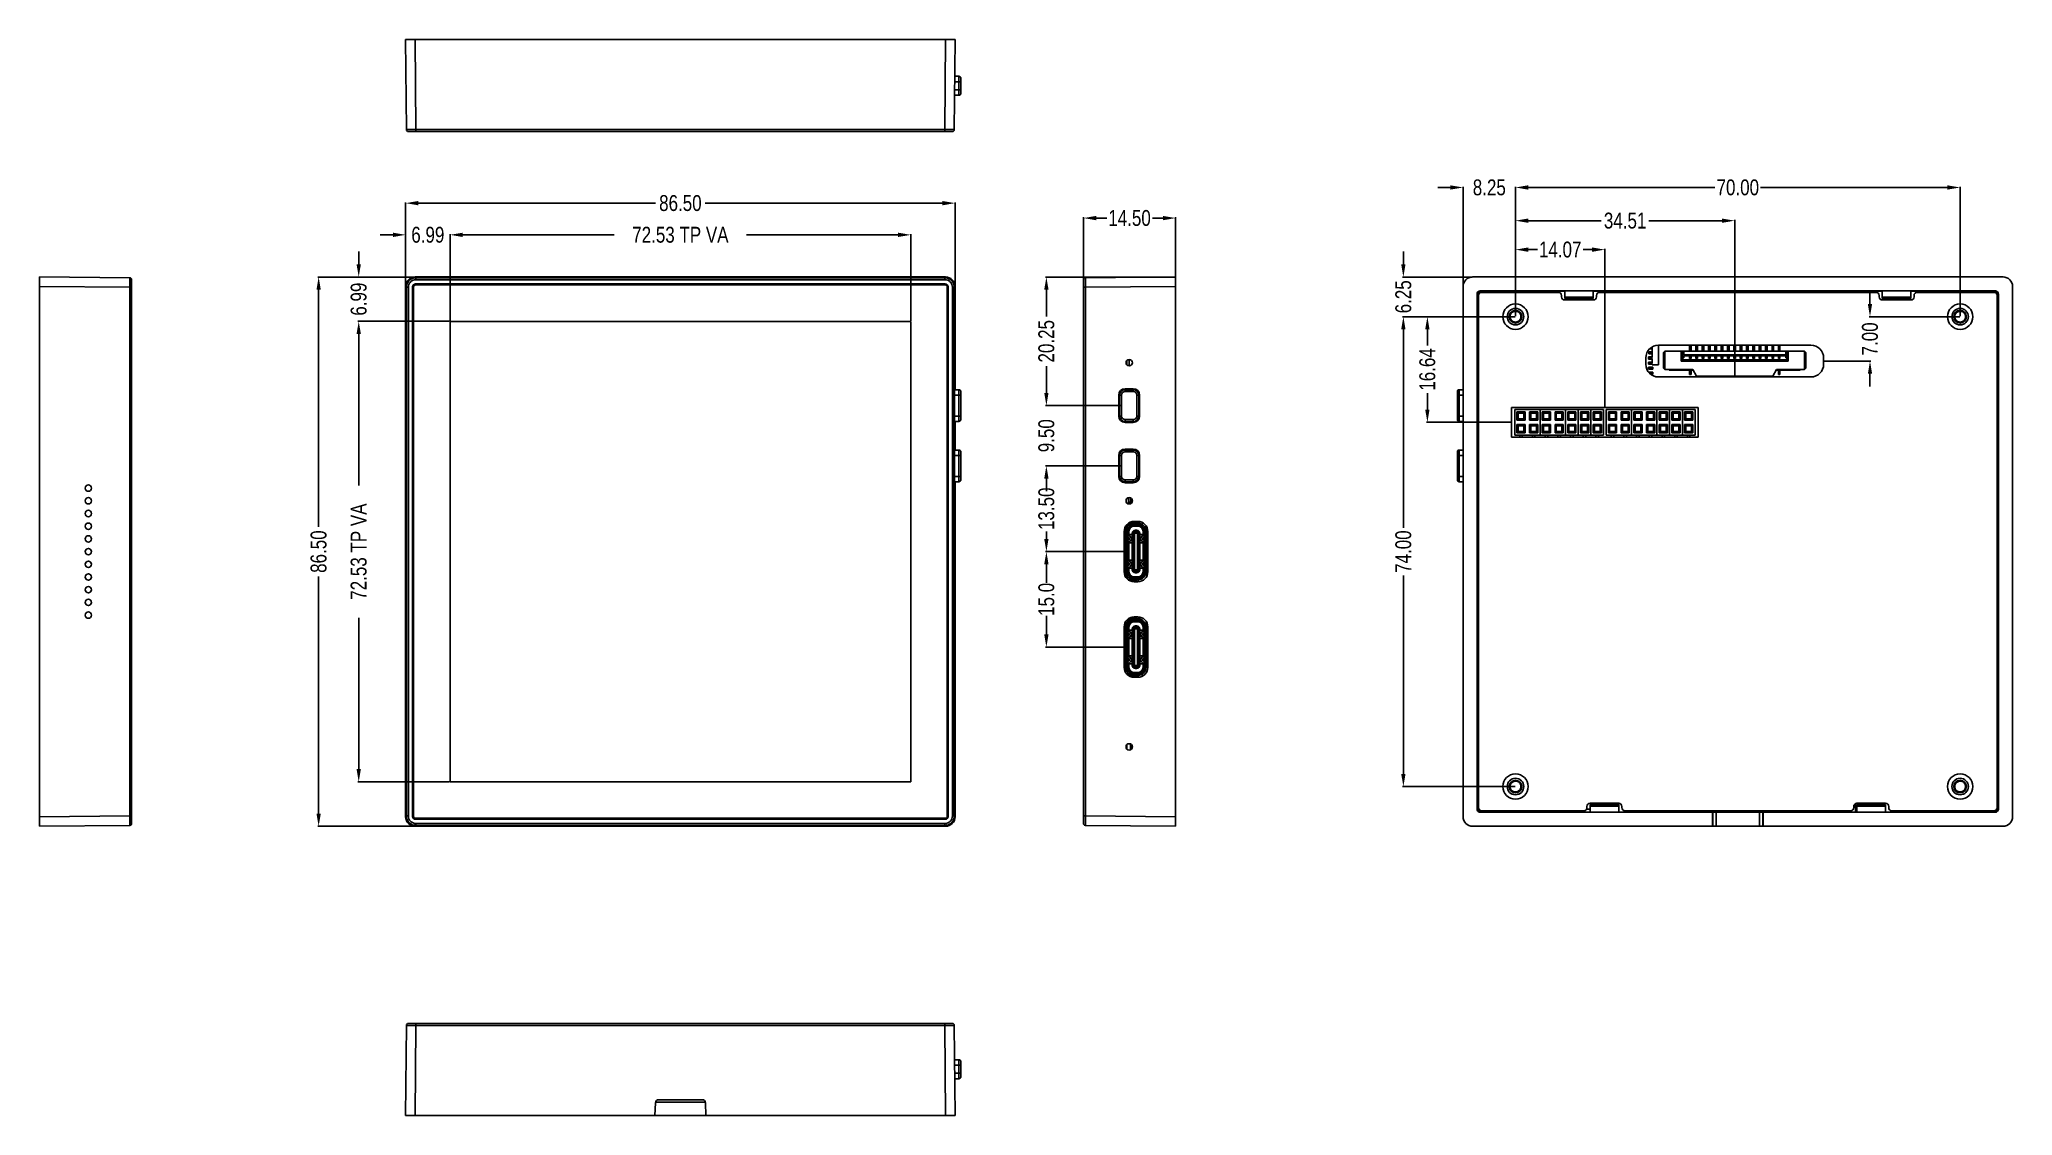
# Model space of a CAD drawing. Header units: inches. Extents: x -81 to 229, y -71 to 99.
import ezdxf

# ---------------------------------------------------------------- set-up
doc = ezdxf.new("R2010")
doc.units = ezdxf.units.IN
doc.header["$LTSCALE"] = 1.21
doc.header["$MEASUREMENT"] = 0
doc.header["$PDMODE"] = 3
doc.header["$PDSIZE"] = 0.3125
doc.layers.get('0').update_dxf_attribs({"linetype": 'CONTINUOUS'})
doc.layers.get('Defpoints').update_dxf_attribs({"linetype": 'CONTINUOUS'})
for name, color, linetype in [('BODY', 7, 'CONTINUOUS'), ('DIM', 3, 'CONTINUOUS'), ('SURFACE', 7, 'CONTINUOUS')]:
    doc.layers.add(name, color=color, linetype=linetype)
doc.styles.get("Standard").update_dxf_attribs({"font": 'txt', "width": 0.8})
doc.dimstyles.get("Standard").update_dxf_attribs({"dimtxt": 0.15625, "dimasz": 0.1875, "dimexe": 0.125, "dimexo": 0.0625, "dimgap": 0.09, "dimtad": 0, "dimtih": 1, "dimtoh": 1, "dimzin": 4, "dimdsep": 46, "dimtxsty": 'STANDARD', "dimblk": '_FILLED', "dimblk1": '_FILLED', "dimblk2": '_FILLED', "dimcen": 0.09, "dimazin": 1, "dimtp": 0.01, "dimtm": 0.01, "dimtfac": 1, "dimtofl": 0, "dimtmove": 0, "dimatfit": 3, "dimldrblk": '_FILLED', "dimfxl": 1, "dimtolj": 1, "dimtzin": 4, "dimarcsym": 0})

msp = doc.modelspace()

# ---------------------------------------------------------------- blocks, each defined once
blk = doc.blocks.new('_FILLED')
at = {"color": 0, "linetype": 'ByBlock'}
blk.add_solid([(0, 0), (-1, 0.17), (-1, -0.17)], dxfattribs=at)
blk = doc.blocks.new('*D1')
at = {"layer": 'Defpoints', "color": 0}
for p in [(55.85, 67.95), (-16.68, 54.33), (55.85, 54.33)]:
    blk.add_point(p, dxfattribs=at)
at = {"layer": 'DIM', "color": 0, "lineweight": -2}
for p, q in [((-16.68, 54.39), (-16.68, 68.07)), ((-14.68, 67.95), (9.16, 67.95)), ((53.85, 67.95), (30, 67.95)), ((55.85, 54.39), (55.85, 68.07))]:
    blk.add_line(p, q, dxfattribs=at)
at = {"layer": 'DIM', "color": 0, "lineweight": -2, "xscale": 2, "yscale": 2, "zscale": 2, "rotation": 180}
blk.add_blockref('_FILLED', (-16.68, 67.95), dxfattribs=at)
at = {"layer": 'DIM', "color": 0, "lineweight": -2, "xscale": 2, "yscale": 2, "zscale": 2}
blk.add_blockref('_FILLED', (55.85, 67.95), dxfattribs=at)
at = {"layer": 'DIM', "insert": (19.58, 67.95), "char_height": 2.5, "attachment_point": 5}
blk.add_mtext('\\A1;72.53 TP VA', dxfattribs=at)
blk = doc.blocks.new('*D2')
at = {"layer": 'Defpoints', "color": 0}
for p in [(-16.68, 54.33), (-31.06, -18.2), (-16.68, -18.2)]:
    blk.add_point(p, dxfattribs=at)
at = {"layer": 'DIM', "color": 0, "lineweight": -2}
for p, q in [((-16.75, 54.33), (-31.19, 54.33)), ((-31.06, 52.33), (-31.06, 28.49)), ((-31.06, -16.2), (-31.06, 7.64)), ((-16.75, -18.2), (-31.19, -18.2))]:
    blk.add_line(p, q, dxfattribs=at)
at = {"layer": 'DIM', "color": 0, "lineweight": -2, "xscale": 2, "yscale": 2, "zscale": 2}
for p, rotation in [((-31.06, 54.33), 90), ((-31.06, -18.2), 270)]:
    blk.add_blockref('_FILLED', p, dxfattribs=dict(at, rotation=rotation))
at = {"layer": 'DIM', "insert": (-31.06, 18.06), "char_height": 2.5, "attachment_point": 5, "rotation": 90}
blk.add_mtext('\\A1;72.53 TP VA', dxfattribs=at)
blk = doc.blocks.new('*D3')
at = {"layer": 'Defpoints', "color": 0}
for p in [(62.83, 72.94), (-23.67, 59.81), (62.83, 59.81)]:
    blk.add_point(p, dxfattribs=at)
at = {"layer": 'DIM', "color": 0, "lineweight": -2}
for p, q in [((-23.67, 59.88), (-23.67, 73.06)), ((-21.67, 72.94), (15.66, 72.94)), ((60.83, 72.94), (23.5, 72.94)), ((62.83, 59.88), (62.83, 73.06))]:
    blk.add_line(p, q, dxfattribs=at)
at = {"layer": 'DIM', "color": 0, "lineweight": -2, "xscale": 2, "yscale": 2, "zscale": 2, "rotation": 180}
blk.add_blockref('_FILLED', (-23.67, 72.94), dxfattribs=at)
at = {"layer": 'DIM', "color": 0, "lineweight": -2, "xscale": 2, "yscale": 2, "zscale": 2}
blk.add_blockref('_FILLED', (62.83, 72.94), dxfattribs=at)
at = {"layer": 'DIM', "insert": (19.58, 72.94), "char_height": 2.5, "attachment_point": 5}
blk.add_mtext('\\A1;86.50', dxfattribs=at)
blk = doc.blocks.new('*D4')
at = {"layer": 'Defpoints', "color": 0}
for p in [(-22.17, 61.31), (-37.37, -25.19), (-22.17, -25.19)]:
    blk.add_point(p, dxfattribs=at)
at = {"layer": 'DIM', "color": 0, "lineweight": -2}
for p, q in [((-22.23, 61.31), (-37.5, 61.31)), ((-37.37, 59.31), (-37.37, 21.99)), ((-37.37, -23.19), (-37.37, 14.14)), ((-22.23, -25.19), (-37.5, -25.19))]:
    blk.add_line(p, q, dxfattribs=at)
at = {"layer": 'DIM', "color": 0, "lineweight": -2, "xscale": 2, "yscale": 2, "zscale": 2}
for p, rotation in [((-37.37, 61.31), 90), ((-37.37, -25.19), 270)]:
    blk.add_blockref('_FILLED', p, dxfattribs=dict(at, rotation=rotation))
at = {"layer": 'DIM', "insert": (-37.37, 18.06), "char_height": 2.5, "attachment_point": 5, "rotation": 90}
blk.add_mtext('\\A1;86.50', dxfattribs=at)
blk = doc.blocks.new('*D5')
at = {"layer": 'Defpoints', "color": 0}
for p in [(-23.67, 68.07), (-23.67, 67.95), (-16.68, 68.07)]:
    blk.add_point(p, dxfattribs=at)
at = {"layer": 'DIM', "color": 0, "lineweight": -2}
for p, q in [((-25.67, 67.95), (-27.67, 67.95)), ((-23.67, 68.01), (-23.67, 67.82)), ((-16.68, 68.01), (-16.68, 67.82)), ((-14.68, 67.95), (-12.68, 67.95))]:
    blk.add_line(p, q, dxfattribs=at)
at = {"layer": 'DIM', "color": 0, "lineweight": -2, "xscale": 2, "yscale": 2, "zscale": 2}
blk.add_blockref('_FILLED', (-23.67, 67.95), dxfattribs=at)
at = {"layer": 'DIM', "color": 0, "lineweight": -2, "xscale": 2, "yscale": 2, "zscale": 2, "rotation": 180}
blk.add_blockref('_FILLED', (-16.68, 67.95), dxfattribs=at)
at = {"layer": 'DIM', "insert": (-20.18, 67.95), "char_height": 2.5, "attachment_point": 5}
blk.add_mtext('\\A1;6.99', dxfattribs=at)
blk = doc.blocks.new('*D6')
at = {"layer": 'Defpoints', "color": 0}
for p in [(-31.19, 61.31), (-31.06, 61.31), (-31.19, 54.33)]:
    blk.add_point(p, dxfattribs=at)
at = {"layer": 'DIM', "color": 0, "lineweight": -2}
for p, q in [((-31.06, 63.31), (-31.06, 65.31)), ((-31.12, 61.31), (-30.94, 61.31)), ((-31.12, 54.33), (-30.94, 54.33)), ((-31.06, 52.33), (-31.06, 50.33))]:
    blk.add_line(p, q, dxfattribs=at)
at = {"layer": 'DIM', "color": 0, "lineweight": -2, "xscale": 2, "yscale": 2, "zscale": 2}
for p, rotation in [((-31.06, 61.31), 270), ((-31.06, 54.33), 90)]:
    blk.add_blockref('_FILLED', p, dxfattribs=dict(at, rotation=rotation))
at = {"layer": 'DIM', "insert": (-31.06, 57.82), "char_height": 2.5, "attachment_point": 5, "rotation": 90}
blk.add_mtext('\\A1;6.99', dxfattribs=at)
blk = doc.blocks.new('*D7')
at = {"layer": 'Defpoints', "color": 0}
for p in [(97.54, 70.59), (83.04, 60.89), (97.54, 61.31)]:
    blk.add_point(p, dxfattribs=at)
at = {"layer": 'DIM', "color": 0, "lineweight": -2}
for p, q in [((83.04, 60.95), (83.04, 70.72)), ((85.04, 70.59), (86.7, 70.59)), ((95.54, 70.59), (93.88, 70.59)), ((97.54, 61.38), (97.54, 70.72))]:
    blk.add_line(p, q, dxfattribs=at)
at = {"layer": 'DIM', "color": 0, "lineweight": -2, "xscale": 2, "yscale": 2, "zscale": 2, "rotation": 180}
blk.add_blockref('_FILLED', (83.04, 70.59), dxfattribs=at)
at = {"layer": 'DIM', "color": 0, "lineweight": -2, "xscale": 2, "yscale": 2, "zscale": 2}
blk.add_blockref('_FILLED', (97.54, 70.59), dxfattribs=at)
at = {"layer": 'DIM', "insert": (90.29, 70.59), "char_height": 2.5, "attachment_point": 5}
blk.add_mtext('\\A1;14.50', dxfattribs=at)
blk = doc.blocks.new('*D8')
at = {"layer": 'Defpoints', "color": 0}
for p in [(221.05, 75.41), (151.05, 55.06), (221.05, 55.06)]:
    blk.add_point(p, dxfattribs=at)
at = {"layer": 'DIM', "color": 0, "lineweight": -2}
for p, q in [((151.05, 55.13), (151.05, 75.53)), ((153.05, 75.41), (182.46, 75.41)), ((219.05, 75.41), (189.64, 75.41)), ((221.05, 55.12), (221.05, 75.53))]:
    blk.add_line(p, q, dxfattribs=at)
at = {"layer": 'DIM', "color": 0, "lineweight": -2, "xscale": 2, "yscale": 2, "zscale": 2, "rotation": 180}
blk.add_blockref('_FILLED', (151.05, 75.41), dxfattribs=at)
at = {"layer": 'DIM', "color": 0, "lineweight": -2, "xscale": 2, "yscale": 2, "zscale": 2}
blk.add_blockref('_FILLED', (221.05, 75.41), dxfattribs=at)
at = {"layer": 'DIM', "insert": (186.05, 75.41), "char_height": 2.5, "attachment_point": 5}
blk.add_mtext('\\A1;70.00', dxfattribs=at)
blk = doc.blocks.new('*D9')
at = {"layer": 'Defpoints', "color": 0}
for p in [(151.05, 55.06), (133.4, -18.94), (151.05, -18.94)]:
    blk.add_point(p, dxfattribs=at)
at = {"layer": 'DIM', "color": 0, "lineweight": -2}
for p, q in [((150.99, 55.06), (133.28, 55.06)), ((133.4, 53.06), (133.4, 21.82)), ((133.4, -16.94), (133.4, 14.31)), ((150.99, -18.94), (133.28, -18.94))]:
    blk.add_line(p, q, dxfattribs=at)
at = {"layer": 'DIM', "color": 0, "lineweight": -2, "xscale": 2, "yscale": 2, "zscale": 2}
for p, rotation in [((133.4, 55.06), 90), ((133.4, -18.94), 270)]:
    blk.add_blockref('_FILLED', p, dxfattribs=dict(at, rotation=rotation))
at = {"layer": 'DIM', "insert": (133.4, 18.06), "char_height": 2.5, "attachment_point": 5, "rotation": 90}
blk.add_mtext('\\A1;74.00', dxfattribs=at)
blk = doc.blocks.new('*D10')
at = {"layer": 'Defpoints', "color": 0}
for p in [(142.8, 75.41), (142.8, 59.81), (151.05, 55.06)]:
    blk.add_point(p, dxfattribs=at)
at = {"layer": 'DIM', "color": 0, "lineweight": -2}
for p, q in [((140.8, 75.41), (138.8, 75.41)), ((142.8, 59.88), (142.8, 75.53)), ((151.05, 55.13), (151.05, 75.53)), ((153.05, 75.41), (155.05, 75.41))]:
    blk.add_line(p, q, dxfattribs=at)
at = {"layer": 'DIM', "color": 0, "lineweight": -2, "xscale": 2, "yscale": 2, "zscale": 2}
blk.add_blockref('_FILLED', (142.8, 75.41), dxfattribs=at)
at = {"layer": 'DIM', "color": 0, "lineweight": -2, "xscale": 2, "yscale": 2, "zscale": 2, "rotation": 180}
blk.add_blockref('_FILLED', (151.05, 75.41), dxfattribs=at)
at = {"layer": 'DIM', "insert": (146.93, 75.41), "char_height": 2.5, "attachment_point": 5}
blk.add_mtext('\\A1;8.25', dxfattribs=at)
blk = doc.blocks.new('*D11')
at = {"layer": 'Defpoints', "color": 0}
for p in [(133.4, 61.31), (144.3, 61.31), (151.05, 55.06)]:
    blk.add_point(p, dxfattribs=at)
at = {"layer": 'DIM', "color": 0, "lineweight": -2}
for p, q in [((133.4, 63.31), (133.4, 65.31)), ((144.24, 61.31), (133.28, 61.31)), ((150.99, 55.06), (133.28, 55.06)), ((133.4, 53.06), (133.4, 51.06))]:
    blk.add_line(p, q, dxfattribs=at)
at = {"layer": 'DIM', "color": 0, "lineweight": -2, "xscale": 2, "yscale": 2, "zscale": 2}
for p, rotation in [((133.4, 61.31), 270), ((133.4, 55.06), 90)]:
    blk.add_blockref('_FILLED', p, dxfattribs=dict(at, rotation=rotation))
at = {"layer": 'DIM', "insert": (133.4, 58.19), "char_height": 2.5, "attachment_point": 5, "rotation": 90}
blk.add_mtext('\\A1;6.25', dxfattribs=at)
blk = doc.blocks.new('*D12')
at = {"layer": 'Defpoints', "color": 0}
for p in [(151.05, 70.18), (151.05, 55.06), (185.56, 45.56)]:
    blk.add_point(p, dxfattribs=at)
at = {"layer": 'DIM', "color": 0, "lineweight": -2}
for p, q in [((151.05, 55.13), (151.05, 70.3)), ((153.05, 70.18), (164.55, 70.18)), ((183.56, 70.18), (172.06, 70.18)), ((185.56, 45.63), (185.56, 70.3))]:
    blk.add_line(p, q, dxfattribs=at)
at = {"layer": 'DIM', "color": 0, "lineweight": -2, "xscale": 2, "yscale": 2, "zscale": 2, "rotation": 180}
blk.add_blockref('_FILLED', (151.05, 70.18), dxfattribs=at)
at = {"layer": 'DIM', "color": 0, "lineweight": -2, "xscale": 2, "yscale": 2, "zscale": 2}
blk.add_blockref('_FILLED', (185.56, 70.18), dxfattribs=at)
at = {"layer": 'DIM', "insert": (168.31, 70.18), "char_height": 2.5, "attachment_point": 5}
blk.add_mtext('\\A1;34.51', dxfattribs=at)
blk = doc.blocks.new('*D13')
at = {"layer": 'Defpoints', "color": 0}
for p in [(165.12, 65.62), (151.05, 55.06), (165.12, 40.78)]:
    blk.add_point(p, dxfattribs=at)
at = {"layer": 'DIM', "color": 0, "lineweight": -2}
for p, q in [((151.05, 55.13), (151.05, 65.75)), ((153.05, 65.62), (154.5, 65.62)), ((163.12, 65.62), (161.68, 65.62)), ((165.12, 40.84), (165.12, 65.75))]:
    blk.add_line(p, q, dxfattribs=at)
at = {"layer": 'DIM', "color": 0, "lineweight": -2, "xscale": 2, "yscale": 2, "zscale": 2, "rotation": 180}
blk.add_blockref('_FILLED', (151.05, 65.62), dxfattribs=at)
at = {"layer": 'DIM', "color": 0, "lineweight": -2, "xscale": 2, "yscale": 2, "zscale": 2}
blk.add_blockref('_FILLED', (165.12, 65.62), dxfattribs=at)
at = {"layer": 'DIM', "insert": (158.09, 65.62), "char_height": 2.5, "attachment_point": 5}
blk.add_mtext('\\A1;14.07', dxfattribs=at)
blk = doc.blocks.new('*D14')
at = {"layer": 'Defpoints', "color": 0}
for p in [(151.05, 55.06), (137.18, 38.43), (150.42, 38.43)]:
    blk.add_point(p, dxfattribs=at)
at = {"layer": 'DIM', "color": 0, "lineweight": -2}
for p, q in [((150.99, 55.06), (137.06, 55.06)), ((137.18, 53.06), (137.18, 50.5)), ((137.18, 40.43), (137.18, 42.99)), ((150.36, 38.43), (137.06, 38.43))]:
    blk.add_line(p, q, dxfattribs=at)
at = {"layer": 'DIM', "color": 0, "lineweight": -2, "xscale": 2, "yscale": 2, "zscale": 2}
for p, rotation in [((137.18, 55.06), 90), ((137.18, 38.43), 270)]:
    blk.add_blockref('_FILLED', p, dxfattribs=dict(at, rotation=rotation))
at = {"layer": 'DIM', "insert": (137.18, 46.75), "char_height": 2.5, "attachment_point": 5, "rotation": 90}
blk.add_mtext('\\A1;16.64', dxfattribs=at)
blk = doc.blocks.new('*D15')
at = {"layer": 'Defpoints', "color": 0}
for p in [(206.86, 55.06), (221.05, 55.06), (199.56, 48.06)]:
    blk.add_point(p, dxfattribs=at)
at = {"layer": 'DIM', "color": 0, "lineweight": -2}
for p, q in [((206.86, 57.06), (206.86, 59.06)), ((220.99, 55.06), (206.73, 55.06)), ((199.62, 48.06), (206.98, 48.06)), ((206.86, 46.06), (206.86, 44.06))]:
    blk.add_line(p, q, dxfattribs=at)
at = {"layer": 'DIM', "color": 0, "lineweight": -2, "xscale": 2, "yscale": 2, "zscale": 2}
for p, rotation in [((206.86, 55.06), 270), ((206.86, 48.06), 90)]:
    blk.add_blockref('_FILLED', p, dxfattribs=dict(at, rotation=rotation))
at = {"layer": 'DIM', "insert": (206.86, 51.56), "char_height": 2.5, "attachment_point": 5, "rotation": 90}
blk.add_mtext('\\A1;7.00', dxfattribs=at)
blk = doc.blocks.new('*D16')
at = {"layer": 'Defpoints', "color": 0}
for p in [(89.04, 41.06), (77.2, 31.56), (89.04, 31.56)]:
    blk.add_point(p, dxfattribs=at)
at = {"layer": 'DIM', "color": 0, "lineweight": -2}
for p, q in [((77.2, 43.06), (77.2, 45.06)), ((88.97, 41.06), (77.07, 41.06)), ((88.97, 31.56), (77.07, 31.56)), ((77.2, 29.56), (77.2, 27.56))]:
    blk.add_line(p, q, dxfattribs=at)
at = {"layer": 'DIM', "color": 0, "lineweight": -2, "xscale": 2, "yscale": 2, "zscale": 2}
for p, rotation in [((77.2, 41.06), 270), ((77.2, 31.56), 90)]:
    blk.add_blockref('_FILLED', p, dxfattribs=dict(at, rotation=rotation))
at = {"layer": 'DIM', "insert": (77.2, 36.31), "char_height": 2.5, "attachment_point": 5, "rotation": 90}
blk.add_mtext('\\A1;9.50', dxfattribs=at)
blk = doc.blocks.new('*D17')
at = {"layer": 'Defpoints', "color": 0}
for p in [(89.04, 31.56), (77.2, 18.06), (89.45, 18.06)]:
    blk.add_point(p, dxfattribs=at)
at = {"layer": 'DIM', "color": 0, "lineweight": -2}
for p, q in [((88.97, 31.56), (77.07, 31.56)), ((77.2, 29.56), (77.2, 28.4)), ((77.2, 20.06), (77.2, 21.22)), ((89.38, 18.06), (77.07, 18.06))]:
    blk.add_line(p, q, dxfattribs=at)
at = {"layer": 'DIM', "color": 0, "lineweight": -2, "xscale": 2, "yscale": 2, "zscale": 2}
for p, rotation in [((77.2, 31.56), 90), ((77.2, 18.06), 270)]:
    blk.add_blockref('_FILLED', p, dxfattribs=dict(at, rotation=rotation))
at = {"layer": 'DIM', "insert": (77.2, 24.81), "char_height": 2.5, "attachment_point": 5, "rotation": 90}
blk.add_mtext('\\A1;13.50', dxfattribs=at)
blk = doc.blocks.new('*D18')
at = {"layer": 'Defpoints', "color": 0}
for p in [(77.2, 18.06), (77.2, 18.06), (89.45, 3.02)]:
    blk.add_point(p, dxfattribs=at)
at = {"layer": 'DIM', "color": 0, "lineweight": -2}
for p, q in [((77.13, 18.06), (77.07, 18.06)), ((77.2, 16.06), (77.2, 13.13)), ((77.2, 5.02), (77.2, 7.95)), ((89.38, 3.02), (77.07, 3.02))]:
    blk.add_line(p, q, dxfattribs=at)
at = {"layer": 'DIM', "color": 0, "lineweight": -2, "xscale": 2, "yscale": 2, "zscale": 2}
for p, rotation in [((77.2, 18.06), 90), ((77.2, 3.02), 270)]:
    blk.add_blockref('_FILLED', p, dxfattribs=dict(at, rotation=rotation))
at = {"layer": 'DIM', "insert": (77.2, 10.54), "char_height": 2.5, "attachment_point": 5, "rotation": 90}
blk.add_mtext('\\A1;15.0', dxfattribs=at)
blk = doc.blocks.new('*D19')
at = {"layer": 'Defpoints', "color": 0}
for p in [(77.2, 61.31), (97.54, 61.31), (88.59, 41.06)]:
    blk.add_point(p, dxfattribs=at)
at = {"layer": 'DIM', "color": 0, "lineweight": -2}
for p, q in [((97.47, 61.31), (77.07, 61.31)), ((77.2, 59.31), (77.2, 55.11)), ((77.2, 43.06), (77.2, 47.26)), ((88.52, 41.06), (77.07, 41.06))]:
    blk.add_line(p, q, dxfattribs=at)
at = {"layer": 'DIM', "color": 0, "lineweight": -2, "xscale": 2, "yscale": 2, "zscale": 2}
for p, rotation in [((77.2, 61.31), 90), ((77.2, 41.06), 270)]:
    blk.add_blockref('_FILLED', p, dxfattribs=dict(at, rotation=rotation))
at = {"layer": 'DIM', "insert": (77.2, 51.19), "char_height": 2.5, "attachment_point": 5, "rotation": 90}
blk.add_mtext('\\A1;20.25', dxfattribs=at)

# ---------------------------------------------------------------- dimensions: what is measured, and where the dimension line sits
at = {"layer": 'DIM'}
for base, p1, p2, override, picture, middle in [((62.83, 72.937), (-23.67, 59.813), (62.83, 59.813), {"dimtxt": 2.5, "dimasz": 2, "dimtih": 0, "dimtoh": 0, "dimzin": 0, "dimcen": 0.198, "dimclrt": 256, "dimadec": 0, "dimazin": 0, "dimtp": 0, "dimtm": 0, "dimtdec": 4, "dimtzin": 0}, '*D3', (19.58, 72.937)), ((142.802, 75.409), (151.052, 55.063), (142.802, 59.813), {"dimtxt": 2.5, "dimasz": 2, "dimtih": 0, "dimtoh": 0, "dimzin": 0, "dimcen": 0.198, "dimclrt": 256, "dimadec": 0, "dimazin": 0, "dimtp": 0, "dimtm": 0, "dimtdec": 4, "dimtzin": 0}, '*D10', (146.927, 75.409)), ((221.049, 75.409), (151.052, 55.063), (221.049, 55.06), {"dimtxt": 2.5, "dimasz": 2, "dimtih": 0, "dimtoh": 0, "dimzin": 0, "dimcen": 0.198, "dimclrt": 256, "dimadec": 0, "dimazin": 0, "dimtp": 0, "dimtm": 0, "dimtdec": 4, "dimtzin": 0}, '*D8', (186.051, 75.409)), ((55.845, 67.945), (-16.685, 54.328), (55.845, 54.328), {"dimtxt": 2.5, "dimasz": 2, "dimtih": 0, "dimtoh": 0, "dimzin": 0, "dimpost": ' TP VA', "dimcen": 0.198, "dimclrt": 256, "dimadec": 0, "dimazin": 0, "dimtp": 0, "dimtm": 0, "dimtdec": 4, "dimtzin": 0}, '*D1', (19.58, 67.945)), ((97.535, 70.593), (83.035, 60.889), (97.535, 61.313), {"dimtxt": 2.5, "dimasz": 2, "dimtih": 0, "dimtoh": 0, "dimzin": 0, "dimcen": 0.198, "dimclrt": 256, "dimadec": 0, "dimazin": 0, "dimtp": 0, "dimtm": 0, "dimtdec": 4, "dimtzin": 0}, '*D7', (90.285, 70.593)), ((151.052, 70.176), (185.562, 45.563), (151.052, 55.063), {"dimtxt": 2.5, "dimasz": 2, "dimtih": 0, "dimtoh": 0, "dimzin": 0, "dimcen": 0.198, "dimclrt": 256, "dimadec": 0, "dimazin": 0, "dimtp": 0, "dimtm": 0, "dimtdec": 4, "dimtzin": 0}, '*D12', (168.307, 70.176)), ((-23.669867231, 67.945401407), (-16.684867231, 68.070401407), (-23.669867231, 68.070401407), {"dimtxt": 2.5, "dimasz": 2, "dimtih": 0, "dimtoh": 0, "dimzin": 0, "dimcen": 0.198, "dimclrt": 256, "dimadec": 0, "dimazin": 0, "dimtp": 0, "dimtm": 0, "dimtdec": 4, "dimtzin": 0}, '*D5', (-20.177367231, 67.945401407)), ((165.122, 65.621), (151.052, 55.063), (165.122, 40.778), {"dimtxt": 2.5, "dimasz": 2, "dimtih": 0, "dimtoh": 0, "dimzin": 0, "dimcen": 0.198, "dimclrt": 256, "dimadec": 0, "dimazin": 0, "dimtp": 0, "dimtm": 0, "dimtdec": 4, "dimtzin": 0}, '*D13', (158.087, 65.621))]:
    dim = msp.add_linear_dim(base=base, p1=p1, p2=p2, dimstyle='STANDARD', override=override, dxfattribs=at)
    dim.commit()
    dim.dimension.update_dxf_attribs({"geometry": picture, "text_midpoint": middle})
for base, p1, p2, override, picture, middle in [((-31.061918903, 61.313042111), (-31.186918903, 54.32804211), (-31.186918903, 61.313042111), {"dimtxt": 2.5, "dimasz": 2, "dimtih": 0, "dimtoh": 0, "dimzin": 0, "dimcen": 0.198, "dimclrt": 256, "dimadec": 0, "dimazin": 0, "dimtp": 0, "dimtm": 0, "dimtdec": 4, "dimtzin": 0}, '*D6', (-31.061918903, 57.820542111)), ((133.403, 61.313), (151.05, 55.061), (144.302, 61.313), {"dimtxt": 2.5, "dimasz": 2, "dimtih": 0, "dimtoh": 0, "dimzin": 0, "dimcen": 0.198, "dimclrt": 256, "dimadec": 0, "dimazin": 0, "dimtp": 0, "dimtm": 0, "dimtdec": 4, "dimtzin": 0}, '*D11', (133.403, 58.187)), ((-37.374, -25.187), (-22.17, 61.313), (-22.17, -25.187), {"dimtxt": 2.5, "dimasz": 2, "dimtih": 0, "dimtoh": 0, "dimzin": 0, "dimcen": 0.198, "dimclrt": 256, "dimadec": 0, "dimazin": 0, "dimtp": 0, "dimtm": 0, "dimtdec": 4, "dimtzin": 0}, '*D4', (-37.374, 18.063)), ((77.195, 61.313), (88.585, 41.063), (97.535, 61.313), {"dimtxt": 2.5, "dimasz": 2, "dimtih": 0, "dimtoh": 0, "dimzin": 0, "dimcen": 0.198, "dimclrt": 256, "dimadec": 0, "dimazin": 0, "dimtp": 0, "dimtm": 0, "dimtdec": 4, "dimtzin": 0}, '*D19', (77.195, 51.188)), ((206.855, 55.06), (199.562, 48.063), (221.049, 55.06), {"dimtxt": 2.5, "dimasz": 2, "dimtih": 0, "dimtoh": 0, "dimzin": 0, "dimcen": 0.198, "dimclrt": 256, "dimadec": 0, "dimazin": 0, "dimtp": 0, "dimtm": 0, "dimtdec": 4, "dimtzin": 0}, '*D15', (206.855, 51.561)), ((-31.062, -18.202), (-16.685, 54.328), (-16.685, -18.202), {"dimtxt": 2.5, "dimasz": 2, "dimtih": 0, "dimtoh": 0, "dimzin": 0, "dimpost": ' TP VA', "dimblk": '_FILLED', "dimcen": 0.198, "dimclrt": 256, "dimadec": 0, "dimazin": 0, "dimtp": 0, "dimtm": 0, "dimtdec": 4, "dimtzin": 0}, '*D2', (-31.062, 18.063)), ((133.403, -18.937), (151.052, 55.063), (151.052, -18.937), {"dimtxt": 2.5, "dimasz": 2, "dimtih": 0, "dimtoh": 0, "dimzin": 0, "dimcen": 0.198, "dimclrt": 256, "dimadec": 0, "dimazin": 0, "dimtp": 0, "dimtm": 0, "dimtdec": 4, "dimtzin": 0}, '*D9', (133.403, 18.063)), ((137.182955582, 38.428042111), (151.052012012, 55.063042111), (150.422012012, 38.428042111), {"dimtxt": 2.5, "dimasz": 2, "dimtih": 0, "dimtoh": 0, "dimzin": 0, "dimcen": 0.198, "dimclrt": 256, "dimadec": 0, "dimazin": 0, "dimtp": 0, "dimtm": 0, "dimtdec": 4, "dimtzin": 0}, '*D14', (137.182955582, 46.745542111)), ((77.195, 31.563), (89.035, 41.063), (89.035, 31.563), {"dimtxt": 2.5, "dimasz": 2, "dimtih": 0, "dimtoh": 0, "dimzin": 0, "dimcen": 0.198, "dimclrt": 256, "dimadec": 0, "dimazin": 0, "dimtp": 0, "dimtm": 0, "dimtdec": 4, "dimtzin": 0}, '*D16', (77.195, 36.313)), ((77.195, 18.063), (89.035, 31.563), (89.445, 18.063), {"dimtxt": 2.5, "dimasz": 2, "dimtih": 0, "dimtoh": 0, "dimzin": 0, "dimcen": 0.198, "dimclrt": 256, "dimadec": 0, "dimazin": 0, "dimtp": 0, "dimtm": 0, "dimtdec": 4, "dimtzin": 0}, '*D17', (77.195, 24.813)), ((77.195, 18.063), (89.445, 3.023), (77.195, 18.063), {"dimtxt": 2.5, "dimasz": 2, "dimtih": 0, "dimtoh": 0, "dimdec": 1, "dimzin": 0, "dimcen": 0.198, "dimclrt": 256, "dimadec": 0, "dimazin": 0, "dimtp": 0, "dimtm": 0, "dimtdec": 4, "dimtzin": 0}, '*D18', (77.195, 10.543))]:
    dim = msp.add_linear_dim(base=base, p1=p1, p2=p2, angle=90, dimstyle='STANDARD', override=override, dxfattribs=at)
    dim.commit()
    dim.dimension.update_dxf_attribs({"geometry": picture, "text_midpoint": middle})

# ---------------------------------------------------------------- linework, layer by layer
at = {"color": 7, "linetype": 'Continuous'}
for p, q in [((-23.67, 98.723), (-23.546, 84.52)), ((-23.67, 98.723), (62.83, 98.723)), ((-22.046, 84.52), (-22.17, 98.723)), ((61.206, 84.52), (61.33, 98.723)), ((62.706, 84.52), (62.83, 98.723)), ((62.761, 90.773), (63.73, 90.773)), ((62.772, 92.073), (63.73, 92.073)), ((62.78, 92.923), (63.43, 92.923)), ((63.43, 92.923), (63.43, 89.923)), ((63.73, 92.623), (63.73, 90.223)), ((62.753, 89.923), (63.43, 89.923)), ((-22.046, 84.52), (-23.546, 84.52)), ((62.406, 84.223), (-23.246, 84.223)), ((-22.046, 84.223), (-22.046, 84.52)), ((61.206, 84.52), (-22.046, 84.52)), ((61.206, 84.223), (61.206, 84.52)), ((62.706, 84.52), (61.206, 84.52)), ((-81.321, -25.187), (-81.321, 61.313)), ((-67.119, 61.189), (-81.321, 61.313)), ((-81.321, 59.813), (-67.119, 59.689)), ((-67.119, 61.189), (-67.119, 59.689)), ((-67.119, 59.689), (-67.119, -23.563)), ((-66.821, 59.689), (-67.119, 59.689)), ((-66.821, 60.889), (-66.821, -24.763)), ((-23.67, -23.687), (-23.67, 59.813)), ((-23.67, 59.813), (-23.546, 59.689)), ((-23.546, 59.689), (-23.546, -23.563)), ((-23.246, 59.689), (-23.546, 59.689)), ((-23.246, 59.689), (-23.246, -23.563)), ((-22.579, -23.637), (-22.579, 59.763)), ((-22.554, 59.763), (-22.579, 59.763)), ((-22.554, -23.637), (-22.554, 59.763)), ((-22.046, 61.189), (-22.17, 61.313)), ((-22.17, 61.313), (61.33, 61.313)), ((-22.12, 60.222), (-22.12, 60.197)), ((-22.12, 60.222), (61.28, 60.222)), ((-22.12, 60.197), (61.28, 60.197)), ((-22.046, 60.889), (-22.046, 61.189)), ((61.206, 61.189), (-22.046, 61.189)), ((61.206, 60.889), (-22.046, 60.889)), ((61.206, 61.189), (61.33, 61.313)), ((61.206, 60.889), (61.206, 61.189)), ((61.28, 60.197), (61.28, 60.222)), ((61.714, 59.763), (61.714, -23.637)), ((61.739, 59.763), (61.714, 59.763)), ((61.739, 59.763), (61.739, -23.637)), ((62.406, -23.563), (62.406, 59.689)), ((62.406, 59.689), (62.706, 59.689)), ((62.706, 59.689), (62.83, 59.813)), ((62.706, -23.563), (62.706, 59.689)), ((62.83, 59.813), (62.83, 43.563)), ((83.035, -24.763), (83.035, 60.889)), ((83.035, 59.689), (83.333, 59.689)), ((83.333, 61.189), (97.535, 61.313)), ((83.333, 59.689), (83.333, 61.189)), ((83.333, 59.689), (97.535, 59.813)), ((83.333, -23.563), (83.333, 59.689)), ((97.535, -25.187), (97.535, 61.313)), ((142.802, 59.813), (142.802, -23.687)), ((227.802, 61.313), (144.302, 61.313)), ((145.603, 59.012), (145.502, 59.113)), ((145.502, 59.113), (226.602, 59.113)), ((150.682, 59.051), (150.564, 59.012)), ((150.682, 58.888), (150.682, 59.051)), ((150.682, 59.051), (151.422, 59.051)), ((151.422, 59.051), (151.422, 58.888)), ((151.422, 59.051), (151.54, 59.012)), ((158.052, 58.815), (158.052, 59.099)), ((158.052, 59.099), (158.802, 59.099)), ((158.802, 59.113), (158.802, 57.913)), ((163.302, 57.913), (163.302, 59.113)), ((163.302, 59.099), (164.052, 59.099)), ((164.052, 58.815), (164.052, 59.099)), ((208.052, 58.815), (208.052, 59.099)), ((208.052, 59.099), (208.802, 59.099)), ((208.802, 59.113), (208.802, 57.913)), ((213.302, 57.913), (213.302, 59.113)), ((213.302, 59.099), (214.052, 59.099)), ((214.052, 58.815), (214.052, 59.099)), ((220.682, 59.051), (220.564, 59.012)), ((220.682, 58.888), (220.682, 59.051)), ((220.682, 59.051), (221.422, 59.051)), ((221.422, 59.051), (221.422, 58.888)), ((221.422, 59.051), (221.54, 59.012)), ((226.602, 59.113), (226.501, 59.012)), ((229.302, -23.687), (229.302, 59.813)), ((145.002, -22.487), (145.002, 58.613)), ((145.002, 58.613), (145.103, 58.512)), ((145.103, 55.551), (145.103, 58.512)), ((145.227, 58.388), (145.227, -22.262)), ((145.603, 59.012), (150.564, 59.012)), ((157.802, 58.888), (145.727, 58.888)), ((150.564, 58.888), (150.564, 59.012)), ((151.54, 58.888), (151.54, 59.012)), ((151.54, 59.012), (158.052, 59.012)), ((158.302, 58.388), (158.302, 58.188)), ((158.802, 58.137), (163.302, 58.137)), ((163.302, 57.913), (158.802, 57.913)), ((158.802, 57.688), (163.302, 57.688)), ((163.802, 58.388), (163.802, 58.188)), ((164.052, 59.012), (208.052, 59.012)), ((207.802, 58.888), (164.302, 58.888)), ((208.302, 58.388), (208.302, 58.188)), ((208.802, 58.137), (213.302, 58.137)), ((213.302, 57.913), (208.802, 57.913)), ((208.802, 57.688), (213.302, 57.688)), ((213.802, 58.388), (213.802, 58.188)), ((214.052, 59.012), (220.564, 59.012)), ((226.377, 58.888), (214.302, 58.888)), ((220.564, 58.888), (220.564, 59.012)), ((221.54, 58.888), (221.54, 59.012)), ((221.54, 59.012), (226.501, 59.012)), ((226.877, -22.262), (226.877, 58.388)), ((227.001, 58.512), (227.102, 58.613)), ((227.001, 58.512), (227.001, 55.551)), ((227.102, 58.613), (227.102, -22.487)), ((145.064, 55.433), (145.103, 55.551)), ((145.064, 55.433), (145.064, 54.693)), ((145.064, 55.433), (145.227, 55.433)), ((145.064, 54.693), (145.103, 54.575)), ((145.227, 54.693), (145.064, 54.693)), ((145.227, 55.551), (145.103, 55.551)), ((145.103, 44.063), (145.103, 54.575)), ((145.227, 54.575), (145.103, 54.575)), ((150.052, 55.063), (150.202, 55.063)), ((150.202, 55.065), (150.202, 55.063)), ((150.202, 55.065), (150.202, 55.063)), ((150.525, 54.396), (150.526, 54.396)), ((150.525, 54.396), (150.526, 54.396)), ((151.578, 55.731), (151.575, 55.733)), ((151.578, 55.731), (151.575, 55.733)), ((220.052, 55.063), (220.202, 55.063)), ((220.202, 55.065), (220.202, 55.063)), ((220.202, 55.065), (220.202, 55.063)), ((220.525, 54.396), (220.526, 54.396)), ((220.525, 54.396), (220.526, 54.396)), ((221.578, 55.731), (221.575, 55.733)), ((221.578, 55.731), (221.575, 55.733)), ((226.877, 55.551), (227.001, 55.551)), ((226.877, 55.433), (227.04, 55.433)), ((227.04, 54.693), (226.877, 54.693)), ((226.877, 54.575), (227.001, 54.575)), ((227.04, 55.433), (227.001, 55.551)), ((227.04, 54.693), (227.001, 54.575)), ((227.001, 54.575), (227.001, 32.805)), ((227.04, 55.433), (227.04, 54.693)), ((172.183, 50.004), (172.652, 50.004)), ((172.652, 50.024), (172.209, 50.024)), ((172.396, 50.168), (172.381, 50.168)), ((172.396, 50.168), (172.397, 50.168)), ((172.551, 50.286), (172.557, 50.244)), ((172.552, 48.719), (172.552, 50.004)), ((173.552, 47.463), (173.552, 50.563)), ((197.562, 50.563), (173.562, 50.563)), ((178.434, 50.563), (178.434, 49.654)), ((178.684, 50.563), (178.684, 49.654)), ((179.434, 50.563), (179.434, 49.654)), ((179.684, 50.563), (179.684, 49.654)), ((180.434, 50.563), (180.434, 49.654)), ((180.684, 50.563), (180.684, 49.654)), ((181.434, 50.563), (181.434, 49.654)), ((181.684, 50.563), (181.684, 49.654)), ((182.434, 50.563), (182.434, 49.654)), ((182.684, 50.563), (182.684, 49.654)), ((183.434, 50.563), (183.434, 49.654)), ((183.684, 50.563), (183.684, 49.654)), ((184.434, 50.563), (184.434, 49.654)), ((184.684, 50.563), (184.684, 49.654)), ((185.434, 50.563), (185.434, 49.654)), ((185.684, 50.563), (185.684, 49.654)), ((186.434, 50.563), (186.434, 49.654)), ((186.684, 50.563), (186.684, 49.654)), ((187.434, 50.563), (187.434, 49.654)), ((187.684, 50.563), (187.684, 49.654)), ((188.434, 50.563), (188.434, 49.654)), ((188.684, 50.563), (188.684, 49.654)), ((189.434, 50.563), (189.434, 49.654)), ((189.684, 50.563), (189.684, 49.654)), ((190.434, 50.563), (190.434, 49.654)), ((190.684, 50.563), (190.684, 49.654)), ((191.434, 50.563), (191.434, 49.654)), ((191.684, 50.563), (191.684, 49.654)), ((192.434, 50.563), (192.434, 49.654)), ((192.684, 50.563), (192.684, 49.654)), ((89.865, 47.484), (89.865, 48.142)), ((90.235, 47.313), (90.235, 48.313)), ((171.562, 48.563), (171.562, 47.563)), ((172.006, 48.719), (172.006, 48.389)), ((172.006, 48.719), (172.552, 48.719)), ((172.006, 48.389), (172.552, 48.389)), ((172.006, 47.919), (172.006, 47.589)), ((172.006, 47.919), (172.552, 47.919)), ((172.006, 47.589), (172.552, 47.589)), ((172.006, 46.789), (172.006, 47.119)), ((172.006, 47.119), (172.686, 47.119)), ((172.006, 46.789), (172.686, 46.789)), ((172.047, 49.476), (172.047, 49.232)), ((172.047, 49.476), (172.552, 49.476)), ((172.552, 49.232), (172.047, 49.232)), ((172.056, 48.669), (172.056, 48.719)), ((172.106, 48.669), (172.056, 48.669)), ((172.056, 48.389), (172.056, 48.439)), ((172.056, 48.439), (172.106, 48.439)), ((172.056, 47.869), (172.056, 47.919)), ((172.106, 47.869), (172.056, 47.869)), ((172.056, 47.589), (172.056, 47.639)), ((172.056, 47.639), (172.106, 47.639)), ((172.056, 47.069), (172.056, 47.119)), ((172.106, 47.069), (172.056, 47.069)), ((172.056, 46.789), (172.056, 46.839)), ((172.056, 46.839), (172.106, 46.839)), ((172.078, 49.202), (172.078, 49.507)), ((172.552, 49.507), (172.078, 49.507)), ((172.078, 49.202), (172.552, 49.202)), ((172.106, 48.389), (172.106, 48.719)), ((172.106, 47.589), (172.106, 47.919)), ((172.106, 47.119), (172.106, 46.789)), ((172.108, 49.202), (172.108, 49.507)), ((172.144, 47.024), (172.144, 46.874)), ((172.158, 47.024), (172.144, 47.024)), ((172.144, 46.874), (172.172, 46.874)), ((172.158, 46.889), (172.158, 47.024)), ((172.181, 46.889), (172.158, 46.889)), ((172.171, 49.366), (172.171, 49.348)), ((172.172, 46.874), (172.181, 46.889)), ((172.188, 49.366), (172.196, 49.388)), ((172.188, 49.366), (172.188, 49.349)), ((172.196, 49.326), (172.188, 49.349)), ((172.196, 49.388), (172.208, 49.393)), ((172.208, 49.321), (172.196, 49.326)), ((172.208, 49.393), (172.22, 49.388)), ((172.221, 49.327), (172.208, 49.321)), ((172.22, 49.388), (172.228, 49.366)), ((172.228, 49.349), (172.221, 49.327)), ((172.23, 48.559), (172.225, 48.522)), ((172.23, 47.759), (172.225, 47.722)), ((172.228, 49.349), (172.228, 49.366)), ((172.231, 46.949), (172.237, 46.987)), ((172.245, 49.348), (172.245, 49.366)), ((172.316, 48.546), (172.257, 48.484)), ((172.257, 48.484), (172.359, 48.484)), ((172.316, 47.746), (172.257, 47.684)), ((172.257, 47.684), (172.359, 47.684)), ((172.263, 48.588), (172.277, 48.588)), ((172.263, 47.788), (172.277, 47.788)), ((172.324, 49.369), (172.269, 49.324)), ((172.269, 49.324), (172.269, 49.305)), ((172.269, 49.305), (172.346, 49.305)), ((172.272, 49.381), (172.281, 49.373)), ((172.281, 49.373), (172.289, 49.38)), ((172.289, 49.38), (172.294, 49.388)), ((172.29, 48.5), (172.327, 48.54)), ((172.359, 48.5), (172.29, 48.5)), ((172.29, 47.7), (172.327, 47.74)), ((172.359, 47.7), (172.29, 47.7)), ((172.294, 49.388), (172.309, 49.393)), ((172.295, 49.323), (172.329, 49.35)), ((172.332, 49.323), (172.295, 49.323)), ((172.328, 49.379), (172.324, 49.369)), ((172.337, 49.326), (172.332, 49.323)), ((172.333, 47.024), (172.333, 47.008)), ((172.435, 47.024), (172.333, 47.024)), ((172.333, 47.008), (172.403, 47.008)), ((172.346, 49.305), (172.346, 49.313)), ((172.359, 48.484), (172.359, 48.5)), ((172.359, 47.684), (172.359, 47.7)), ((172.403, 47.008), (172.365, 46.968)), ((172.376, 49.366), (172.376, 49.348)), ((172.377, 46.962), (172.435, 47.024)), ((172.393, 49.366), (172.4, 49.388)), ((172.393, 49.366), (172.393, 49.349)), ((172.401, 49.326), (172.393, 49.349)), ((172.4, 49.388), (172.413, 49.393)), ((172.413, 49.321), (172.401, 49.326)), ((172.413, 49.393), (172.425, 49.388)), ((172.425, 49.327), (172.413, 49.321)), ((172.429, 46.92), (172.415, 46.92)), ((172.425, 49.388), (172.432, 49.366)), ((172.432, 49.349), (172.425, 49.327)), ((172.432, 49.349), (172.432, 49.366)), ((172.45, 49.348), (172.45, 49.366)), ((172.461, 48.559), (172.456, 48.522)), ((172.461, 47.759), (172.456, 47.722)), ((172.462, 46.949), (172.467, 46.987)), ((172.478, 49.392), (172.486, 49.382)), ((172.486, 49.382), (172.491, 49.383)), ((172.524, 49.411), (172.487, 49.401)), ((172.506, 49.323), (172.489, 49.323)), ((172.489, 49.305), (172.541, 49.305)), ((172.491, 49.383), (172.506, 49.388)), ((172.506, 49.388), (172.506, 49.323)), ((172.52, 48.634), (172.511, 48.619)), ((172.511, 48.619), (172.534, 48.619)), ((172.52, 47.834), (172.511, 47.819)), ((172.511, 47.819), (172.534, 47.819)), ((172.548, 48.634), (172.52, 48.634)), ((172.548, 47.834), (172.52, 47.834)), ((172.524, 49.323), (172.524, 49.411)), ((172.541, 49.323), (172.524, 49.323)), ((172.534, 48.619), (172.534, 48.484)), ((172.534, 48.484), (172.548, 48.484)), ((172.534, 47.819), (172.534, 47.684)), ((172.534, 47.684), (172.548, 47.684)), ((172.548, 48.484), (172.548, 48.634)), ((172.548, 47.684), (172.548, 47.834)), ((172.552, 47.919), (172.552, 48.389)), ((172.552, 47.463), (172.552, 47.589)), ((172.552, 47.463), (173.552, 47.463)), ((172.586, 47.119), (172.586, 46.789)), ((172.636, 47.069), (172.586, 47.069)), ((172.586, 46.839), (172.636, 46.839)), ((172.636, 47.119), (172.636, 47.069)), ((172.636, 46.839), (172.636, 46.789)), ((172.686, 46.789), (172.686, 47.119)), ((174.559, 49.604), (174.359, 49.404)), ((174.359, 49.404), (174.359, 46.954)), ((174.359, 46.954), (174.559, 46.754)), ((174.559, 46.754), (174.559, 49.604)), ((177.159, 49.604), (174.559, 49.604)), ((174.559, 46.754), (178.953, 46.754)), ((175.259, 49.654), (175.259, 49.604)), ((175.259, 49.654), (195.859, 49.654)), ((175.259, 46.754), (175.259, 46.654)), ((175.259, 46.654), (179.01, 46.654)), ((176.039, 49.604), (176.039, 49.654)), ((176.039, 46.654), (176.039, 46.754)), ((176.559, 49.604), (176.559, 49.654)), ((176.559, 46.754), (176.559, 46.654)), ((177.159, 48.054), (177.159, 49.604)), ((177.359, 49.404), (177.159, 49.604)), ((177.159, 48.054), (177.359, 48.254)), ((177.159, 48.054), (193.959, 48.054)), ((177.359, 48.254), (177.359, 49.404)), ((177.359, 48.575), (177.529, 48.575)), ((177.359, 48.254), (193.759, 48.254)), ((177.529, 48.978), (177.529, 49.654)), ((193.589, 49.054), (177.529, 49.054)), ((193.589, 48.978), (177.529, 48.978)), ((177.529, 48.875), (177.529, 48.575)), ((177.529, 48.875), (178.434, 48.875)), ((178.434, 48.909), (178.434, 48.452)), ((178.684, 48.909), (178.434, 48.909)), ((178.684, 48.891), (178.434, 48.891)), ((178.434, 48.8), (178.684, 48.8)), ((178.684, 48.534), (178.434, 48.534)), ((178.434, 48.496), (178.684, 48.496)), ((178.684, 48.488), (178.434, 48.488)), ((178.434, 48.452), (178.684, 48.452)), ((178.434, 46.654), (178.434, 45.954)), ((178.684, 48.452), (178.684, 48.909)), ((178.684, 48.875), (179.434, 48.875)), ((178.684, 45.954), (178.684, 46.654)), ((179.559, 45.704), (178.953, 46.754)), ((179.434, 48.909), (179.434, 48.452)), ((179.684, 48.909), (179.434, 48.909)), ((179.684, 48.891), (179.434, 48.891)), ((179.434, 48.8), (179.684, 48.8)), ((179.684, 48.534), (179.434, 48.534)), ((179.434, 48.496), (179.684, 48.496)), ((179.684, 48.488), (179.434, 48.488)), ((179.434, 48.452), (179.684, 48.452)), ((179.684, 48.452), (179.684, 48.909)), ((180.434, 48.875), (179.684, 48.875)), ((180.434, 48.909), (180.434, 48.452)), ((180.684, 48.909), (180.434, 48.909)), ((180.684, 48.891), (180.434, 48.891)), ((180.434, 48.8), (180.684, 48.8)), ((180.684, 48.534), (180.434, 48.534)), ((180.434, 48.496), (180.684, 48.496)), ((180.684, 48.488), (180.434, 48.488)), ((180.434, 48.452), (180.684, 48.452)), ((180.684, 48.452), (180.684, 48.909)), ((181.434, 48.875), (180.684, 48.875)), ((181.434, 48.909), (181.434, 48.452)), ((181.684, 48.909), (181.434, 48.909)), ((181.684, 48.891), (181.434, 48.891)), ((181.434, 48.8), (181.684, 48.8)), ((181.684, 48.534), (181.434, 48.534)), ((181.434, 48.496), (181.684, 48.496)), ((181.684, 48.488), (181.434, 48.488)), ((181.434, 48.452), (181.684, 48.452)), ((181.684, 48.452), (181.684, 48.909)), ((181.684, 48.875), (182.434, 48.875)), ((182.434, 48.909), (182.434, 48.452)), ((182.684, 48.909), (182.434, 48.909)), ((182.684, 48.891), (182.434, 48.891)), ((182.434, 48.8), (182.684, 48.8)), ((182.684, 48.534), (182.434, 48.534)), ((182.434, 48.496), (182.684, 48.496)), ((182.684, 48.488), (182.434, 48.488)), ((182.434, 48.452), (182.684, 48.452)), ((182.684, 48.452), (182.684, 48.909)), ((182.684, 48.875), (183.434, 48.875)), ((183.434, 48.909), (183.434, 48.452)), ((183.684, 48.909), (183.434, 48.909)), ((183.684, 48.891), (183.434, 48.891)), ((183.434, 48.8), (183.684, 48.8)), ((183.684, 48.534), (183.434, 48.534)), ((183.434, 48.496), (183.684, 48.496)), ((183.684, 48.488), (183.434, 48.488)), ((183.434, 48.452), (183.684, 48.452)), ((183.684, 48.452), (183.684, 48.909)), ((183.684, 48.875), (184.434, 48.875)), ((184.434, 48.909), (184.434, 48.452)), ((184.684, 48.909), (184.434, 48.909)), ((184.684, 48.891), (184.434, 48.891)), ((184.434, 48.8), (184.684, 48.8)), ((184.684, 48.534), (184.434, 48.534)), ((184.434, 48.496), (184.684, 48.496)), ((184.684, 48.488), (184.434, 48.488)), ((184.434, 48.452), (184.684, 48.452)), ((184.684, 48.452), (184.684, 48.909)), ((184.684, 48.875), (185.434, 48.875)), ((185.434, 48.909), (185.434, 48.452)), ((185.684, 48.909), (185.434, 48.909)), ((185.684, 48.891), (185.434, 48.891)), ((185.434, 48.8), (185.684, 48.8)), ((185.684, 48.534), (185.434, 48.534)), ((185.434, 48.496), (185.684, 48.496)), ((185.684, 48.488), (185.434, 48.488)), ((185.434, 48.452), (185.684, 48.452)), ((185.684, 48.452), (185.684, 48.909)), ((185.684, 48.875), (186.434, 48.875)), ((186.434, 48.909), (186.434, 48.452)), ((186.684, 48.909), (186.434, 48.909)), ((186.684, 48.891), (186.434, 48.891)), ((186.434, 48.8), (186.684, 48.8)), ((186.684, 48.534), (186.434, 48.534)), ((186.434, 48.496), (186.684, 48.496)), ((186.684, 48.488), (186.434, 48.488)), ((186.434, 48.452), (186.684, 48.452)), ((186.684, 48.452), (186.684, 48.909)), ((186.684, 48.875), (187.434, 48.875)), ((187.434, 48.909), (187.434, 48.452)), ((187.684, 48.909), (187.434, 48.909)), ((187.684, 48.891), (187.434, 48.891)), ((187.434, 48.8), (187.684, 48.8)), ((187.684, 48.534), (187.434, 48.534)), ((187.434, 48.496), (187.684, 48.496)), ((187.684, 48.488), (187.434, 48.488)), ((187.434, 48.452), (187.684, 48.452)), ((187.684, 48.452), (187.684, 48.909)), ((187.684, 48.875), (188.434, 48.875)), ((188.434, 48.909), (188.434, 48.452)), ((188.684, 48.909), (188.434, 48.909)), ((188.684, 48.891), (188.434, 48.891)), ((188.434, 48.8), (188.684, 48.8)), ((188.684, 48.534), (188.434, 48.534)), ((188.434, 48.496), (188.684, 48.496)), ((188.684, 48.488), (188.434, 48.488)), ((188.434, 48.452), (188.684, 48.452)), ((188.684, 48.452), (188.684, 48.909)), ((188.684, 48.875), (189.434, 48.875)), ((189.434, 48.909), (189.434, 48.452)), ((189.684, 48.909), (189.434, 48.909)), ((189.684, 48.891), (189.434, 48.891)), ((189.434, 48.8), (189.684, 48.8)), ((189.684, 48.534), (189.434, 48.534)), ((189.434, 48.496), (189.684, 48.496)), ((189.684, 48.488), (189.434, 48.488)), ((189.434, 48.452), (189.684, 48.452)), ((189.684, 48.452), (189.684, 48.909)), ((189.684, 48.875), (190.434, 48.875)), ((190.434, 48.909), (190.434, 48.452)), ((190.684, 48.909), (190.434, 48.909)), ((190.684, 48.891), (190.434, 48.891)), ((190.434, 48.8), (190.684, 48.8)), ((190.684, 48.534), (190.434, 48.534)), ((190.434, 48.496), (190.684, 48.496)), ((190.684, 48.488), (190.434, 48.488)), ((190.434, 48.452), (190.684, 48.452)), ((190.684, 48.452), (190.684, 48.909)), ((190.684, 48.875), (191.434, 48.875)), ((191.434, 48.909), (191.434, 48.452)), ((191.684, 48.909), (191.434, 48.909)), ((191.684, 48.891), (191.434, 48.891)), ((191.434, 48.8), (191.684, 48.8)), ((191.684, 48.534), (191.434, 48.534)), ((191.434, 48.496), (191.684, 48.496)), ((191.684, 48.488), (191.434, 48.488)), ((191.434, 48.452), (191.684, 48.452)), ((192.165, 46.754), (191.559, 45.704)), ((191.684, 48.452), (191.684, 48.909)), ((191.684, 48.875), (192.434, 48.875)), ((192.107, 46.654), (195.859, 46.654)), ((192.165, 46.754), (196.559, 46.754)), ((192.434, 48.909), (192.434, 48.452)), ((192.684, 48.909), (192.434, 48.909)), ((192.684, 48.891), (192.434, 48.891)), ((192.434, 48.8), (192.684, 48.8)), ((192.684, 48.534), (192.434, 48.534)), ((192.434, 48.496), (192.684, 48.496)), ((192.684, 48.488), (192.434, 48.488)), ((192.434, 48.452), (192.684, 48.452)), ((192.434, 46.654), (192.434, 45.954)), ((192.684, 48.452), (192.684, 48.909)), ((192.684, 48.875), (193.589, 48.875)), ((192.684, 45.954), (192.684, 46.654)), ((193.589, 48.978), (193.589, 49.654)), ((193.589, 48.575), (193.589, 48.875)), ((193.759, 48.575), (193.589, 48.575)), ((193.759, 49.404), (193.959, 49.604)), ((193.759, 49.404), (193.759, 48.254)), ((193.959, 48.054), (193.759, 48.254)), ((193.959, 48.054), (193.959, 49.604)), ((196.559, 49.604), (193.959, 49.604)), ((194.559, 49.654), (194.559, 49.604)), ((194.559, 46.754), (194.559, 46.654)), ((195.079, 49.654), (195.079, 49.604)), ((195.079, 46.754), (195.079, 46.654)), ((195.859, 49.604), (195.859, 49.654)), ((195.859, 46.654), (195.859, 46.754)), ((196.559, 49.604), (196.559, 46.754)), ((196.759, 49.404), (196.559, 49.604)), ((196.559, 46.754), (196.759, 46.954)), ((196.759, 46.954), (196.759, 49.404)), ((199.562, 47.563), (199.562, 48.563)), ((62.756, 43.563), (63.43, 43.563)), ((63.43, 43.563), (63.43, 38.563)), ((90.885, 43.713), (89.585, 43.713)), ((89.585, 43.263), (89.585, 43.563)), ((90.885, 43.563), (89.585, 43.563)), ((90.885, 43.263), (90.885, 43.563)), ((142.202, 38.563), (142.202, 43.563)), ((142.802, 43.563), (142.202, 43.563)), ((145.056, 43.563), (145.227, 43.563)), ((145.102, 42.713), (145.102, 44.063)), ((145.102, 44.063), (145.227, 44.063)), ((172.006, 46.319), (172.686, 46.319)), ((172.056, 46.269), (172.056, 46.319)), ((172.106, 46.269), (172.056, 46.269)), ((172.106, 46.203), (172.106, 46.319)), ((172.225, 46.122), (172.21, 46.101)), ((172.23, 46.159), (172.225, 46.122)), ((172.316, 46.146), (172.257, 46.084)), ((172.257, 46.084), (172.359, 46.084)), ((172.263, 46.188), (172.277, 46.188)), ((172.29, 46.1), (172.327, 46.14)), ((172.359, 46.1), (172.29, 46.1)), ((172.356, 45.989), (172.686, 45.989)), ((172.359, 46.084), (172.359, 46.1)), ((172.461, 46.159), (172.456, 46.122)), ((172.52, 46.234), (172.511, 46.219)), ((172.511, 46.219), (172.534, 46.219)), ((172.548, 46.234), (172.52, 46.234)), ((172.534, 46.219), (172.534, 46.084)), ((172.534, 46.084), (172.548, 46.084)), ((172.548, 46.084), (172.548, 46.234)), ((172.586, 45.989), (172.586, 46.319)), ((172.636, 46.269), (172.586, 46.269)), ((172.586, 46.039), (172.636, 46.039)), ((172.636, 46.319), (172.636, 46.269)), ((172.636, 46.039), (172.636, 45.989)), ((172.686, 46.319), (172.686, 45.989)), ((173.562, 45.563), (197.562, 45.563)), ((178.684, 46.127), (178.434, 46.127)), ((178.434, 45.954), (178.684, 45.954)), ((179.559, 45.704), (191.559, 45.704)), ((192.684, 46.127), (192.434, 46.127)), ((192.434, 45.954), (192.684, 45.954)), ((62.752, 42.713), (63.73, 42.713)), ((62.752, 42.713), (62.752, 39.413)), ((63.73, 43.263), (63.73, 38.863)), ((88.585, 42.713), (88.585, 39.413)), ((88.735, 42.713), (88.735, 39.413)), ((89.035, 42.713), (88.735, 42.713)), ((89.035, 42.713), (89.035, 39.413)), ((90.885, 43.263), (89.585, 43.263)), ((91.435, 39.413), (91.435, 42.713)), ((91.435, 42.713), (91.735, 42.713)), ((91.735, 38.906), (91.735, 43.22)), ((91.885, 40.424), (91.735, 40.424)), ((91.885, 39.413), (91.885, 42.713)), ((141.902, 38.863), (141.902, 43.263)), ((141.902, 42.713), (142.802, 42.713)), ((145.051, 39.413), (145.051, 42.713)), ((145.102, 42.713), (145.051, 42.713)), ((150.422, 40.778), (150.422, 36.078)), ((179.822, 40.778), (150.422, 40.778)), ((150.922, 40.424), (150.922, 36.424)), ((164.922, 40.424), (150.922, 40.424)), ((154.922, 40.424), (154.922, 36.424)), ((158.922, 40.424), (158.922, 36.424)), ((160.922, 40.424), (160.922, 36.424)), ((162.922, 36.424), (162.922, 40.424)), ((164.922, 36.424), (164.922, 40.424)), ((165.322, 40.424), (165.322, 36.424)), ((179.322, 40.424), (165.322, 40.424)), ((169.322, 40.424), (169.322, 36.424)), ((173.322, 40.424), (173.322, 36.424)), ((175.322, 40.424), (175.322, 36.424)), ((177.322, 36.424), (177.322, 40.424)), ((179.322, 36.424), (179.322, 40.424)), ((179.822, 36.078), (179.822, 40.778)), ((62.752, 39.413), (63.73, 39.413)), ((62.756, 38.563), (63.43, 38.563)), ((62.83, 38.563), (62.83, 34.063)), ((89.035, 39.413), (88.735, 39.413)), ((89.585, 38.863), (89.585, 38.563)), ((89.585, 38.863), (90.885, 38.863)), ((89.585, 38.563), (90.885, 38.563)), ((89.585, 38.413), (90.885, 38.413)), ((90.885, 38.863), (90.885, 38.563)), ((91.435, 39.413), (91.735, 39.413)), ((141.902, 39.413), (142.802, 39.413)), ((142.802, 38.563), (142.202, 38.563)), ((145.102, 39.413), (145.051, 39.413)), ((145.056, 38.563), (145.227, 38.563)), ((145.102, 38.063), (145.102, 39.413)), ((145.102, 38.063), (145.227, 38.063)), ((145.103, 34.563), (145.103, 38.063)), ((151.272, 40.074), (151.272, 38.774)), ((151.272, 40.074), (151.472, 39.874)), ((152.572, 40.074), (151.272, 40.074)), ((151.272, 38.774), (151.472, 38.974)), ((151.272, 38.774), (152.572, 38.774)), ((151.272, 38.074), (151.272, 36.774)), ((151.472, 37.874), (151.272, 38.074)), ((152.572, 38.074), (151.272, 38.074)), ((151.472, 38.974), (151.472, 39.874)), ((151.472, 39.874), (152.372, 39.874)), ((152.372, 38.974), (151.472, 38.974)), ((151.472, 36.974), (151.472, 37.874)), ((151.472, 37.874), (152.372, 37.874)), ((152.372, 39.874), (152.572, 40.074)), ((152.372, 39.874), (152.372, 38.974)), ((152.372, 38.974), (152.572, 38.774)), ((152.572, 38.074), (152.372, 37.874)), ((152.372, 37.874), (152.372, 36.974)), ((152.572, 38.774), (152.572, 40.074)), ((152.572, 36.774), (152.572, 38.074)), ((153.272, 40.074), (153.272, 38.774)), ((153.472, 39.874), (153.272, 40.074)), ((154.572, 40.074), (153.272, 40.074)), ((153.472, 38.974), (153.272, 38.774)), ((153.272, 38.774), (154.572, 38.774)), ((153.272, 38.074), (153.272, 36.774)), ((153.472, 37.874), (153.272, 38.074)), ((154.572, 38.074), (153.272, 38.074)), ((153.472, 38.974), (153.472, 39.874)), ((153.472, 39.874), (154.372, 39.874)), ((154.372, 38.974), (153.472, 38.974)), ((153.472, 36.974), (153.472, 37.874)), ((153.472, 37.874), (154.372, 37.874)), ((154.572, 40.074), (154.372, 39.874)), ((154.372, 39.874), (154.372, 38.974)), ((154.572, 38.774), (154.372, 38.974)), ((154.572, 38.074), (154.372, 37.874)), ((154.372, 37.874), (154.372, 36.974)), ((154.572, 38.774), (154.572, 40.074)), ((154.572, 36.774), (154.572, 38.074)), ((155.272, 40.074), (155.272, 38.774)), ((155.272, 40.074), (155.472, 39.874)), ((156.572, 40.074), (155.272, 40.074)), ((155.272, 38.774), (155.472, 38.974)), ((155.272, 38.774), (156.572, 38.774)), ((155.272, 38.074), (155.272, 36.774)), ((155.472, 37.874), (155.272, 38.074)), ((156.572, 38.074), (155.272, 38.074)), ((155.472, 38.974), (155.472, 39.874)), ((155.472, 39.874), (156.372, 39.874)), ((156.372, 38.974), (155.472, 38.974)), ((155.472, 36.974), (155.472, 37.874)), ((155.472, 37.874), (156.372, 37.874)), ((156.372, 39.874), (156.572, 40.074)), ((156.372, 39.874), (156.372, 38.974)), ((156.372, 38.974), (156.572, 38.774)), ((156.572, 38.074), (156.372, 37.874)), ((156.372, 37.874), (156.372, 36.974)), ((156.572, 38.774), (156.572, 40.074)), ((156.572, 36.774), (156.572, 38.074)), ((157.272, 40.074), (157.272, 38.774)), ((157.472, 39.874), (157.272, 40.074)), ((158.572, 40.074), (157.272, 40.074)), ((157.472, 38.974), (157.272, 38.774)), ((157.272, 38.774), (158.572, 38.774)), ((157.272, 38.074), (157.272, 36.774)), ((157.472, 37.874), (157.272, 38.074)), ((158.572, 38.074), (157.272, 38.074)), ((157.472, 38.974), (157.472, 39.874)), ((157.472, 39.874), (158.372, 39.874)), ((158.372, 38.974), (157.472, 38.974)), ((157.472, 36.974), (157.472, 37.874)), ((157.472, 37.874), (158.372, 37.874)), ((158.572, 40.074), (158.372, 39.874)), ((158.372, 39.874), (158.372, 38.974)), ((158.572, 38.774), (158.372, 38.974)), ((158.572, 38.074), (158.372, 37.874)), ((158.372, 37.874), (158.372, 36.974)), ((158.572, 38.774), (158.572, 40.074)), ((158.572, 36.774), (158.572, 38.074)), ((159.272, 40.074), (159.272, 38.774)), ((159.272, 40.074), (159.472, 39.874)), ((160.572, 40.074), (159.272, 40.074)), ((159.272, 38.774), (159.472, 38.974)), ((159.272, 38.774), (160.572, 38.774)), ((159.272, 38.074), (159.272, 36.774)), ((159.472, 37.874), (159.272, 38.074)), ((160.572, 38.074), (159.272, 38.074)), ((159.472, 38.974), (159.472, 39.874)), ((159.472, 39.874), (160.372, 39.874)), ((160.372, 38.974), (159.472, 38.974)), ((159.472, 36.974), (159.472, 37.874)), ((159.472, 37.874), (160.372, 37.874)), ((160.372, 39.874), (160.572, 40.074)), ((160.372, 39.874), (160.372, 38.974)), ((160.372, 38.974), (160.572, 38.774)), ((160.572, 38.074), (160.372, 37.874)), ((160.372, 37.874), (160.372, 36.974)), ((160.572, 38.774), (160.572, 40.074)), ((160.572, 36.774), (160.572, 38.074)), ((161.272, 40.074), (161.272, 38.774)), ((161.272, 40.074), (161.472, 39.874)), ((162.572, 40.074), (161.272, 40.074)), ((161.472, 38.974), (161.272, 38.774)), ((161.272, 38.774), (162.572, 38.774)), ((161.272, 38.074), (161.272, 36.774)), ((161.472, 37.874), (161.272, 38.074)), ((162.572, 38.074), (161.272, 38.074)), ((161.472, 38.974), (161.472, 39.874)), ((161.472, 39.874), (162.372, 39.874)), ((162.372, 38.974), (161.472, 38.974)), ((161.472, 36.974), (161.472, 37.874)), ((161.472, 37.874), (162.372, 37.874)), ((162.572, 40.074), (162.372, 39.874)), ((162.372, 39.874), (162.372, 38.974)), ((162.572, 38.774), (162.372, 38.974)), ((162.572, 38.074), (162.372, 37.874)), ((162.372, 37.874), (162.372, 36.974)), ((162.572, 38.774), (162.572, 40.074)), ((162.572, 36.774), (162.572, 38.074)), ((163.272, 40.074), (163.272, 38.774)), ((163.472, 39.874), (163.272, 40.074)), ((164.572, 40.074), (163.272, 40.074)), ((163.472, 38.974), (163.272, 38.774)), ((163.272, 38.774), (164.572, 38.774)), ((163.272, 38.074), (163.272, 36.774)), ((163.472, 37.874), (163.272, 38.074)), ((164.572, 38.074), (163.272, 38.074)), ((163.472, 38.974), (163.472, 39.874)), ((163.472, 39.874), (164.372, 39.874)), ((164.372, 38.974), (163.472, 38.974)), ((163.472, 36.974), (163.472, 37.874)), ((163.472, 37.874), (164.372, 37.874)), ((164.572, 40.074), (164.372, 39.874)), ((164.372, 39.874), (164.372, 38.974)), ((164.572, 38.774), (164.372, 38.974)), ((164.572, 38.074), (164.372, 37.874)), ((164.372, 37.874), (164.372, 36.974)), ((164.572, 38.774), (164.572, 40.074)), ((164.572, 36.774), (164.572, 38.074)), ((165.672, 40.074), (165.672, 38.774)), ((165.672, 40.074), (165.872, 39.874)), ((166.972, 40.074), (165.672, 40.074)), ((165.672, 38.774), (165.872, 38.974)), ((165.672, 38.774), (166.972, 38.774)), ((165.672, 38.074), (165.672, 36.774)), ((165.872, 37.874), (165.672, 38.074)), ((166.972, 38.074), (165.672, 38.074)), ((165.872, 38.974), (165.872, 39.874)), ((165.872, 39.874), (166.772, 39.874)), ((166.772, 38.974), (165.872, 38.974)), ((165.872, 36.974), (165.872, 37.874)), ((165.872, 37.874), (166.772, 37.874)), ((166.772, 39.874), (166.972, 40.074)), ((166.772, 39.874), (166.772, 38.974)), ((166.772, 38.974), (166.972, 38.774)), ((166.972, 38.074), (166.772, 37.874)), ((166.772, 37.874), (166.772, 36.974)), ((166.972, 38.774), (166.972, 40.074)), ((166.972, 36.774), (166.972, 38.074)), ((167.672, 40.074), (167.672, 38.774)), ((167.872, 39.874), (167.672, 40.074)), ((168.972, 40.074), (167.672, 40.074)), ((167.872, 38.974), (167.672, 38.774)), ((167.672, 38.774), (168.972, 38.774)), ((167.672, 38.074), (167.672, 36.774)), ((167.872, 37.874), (167.672, 38.074)), ((168.972, 38.074), (167.672, 38.074)), ((167.872, 38.974), (167.872, 39.874)), ((167.872, 39.874), (168.772, 39.874)), ((168.772, 38.974), (167.872, 38.974)), ((167.872, 36.974), (167.872, 37.874)), ((167.872, 37.874), (168.772, 37.874)), ((168.972, 40.074), (168.772, 39.874)), ((168.772, 39.874), (168.772, 38.974)), ((168.972, 38.774), (168.772, 38.974)), ((168.972, 38.074), (168.772, 37.874)), ((168.772, 37.874), (168.772, 36.974)), ((168.972, 38.774), (168.972, 40.074)), ((168.972, 36.774), (168.972, 38.074)), ((169.672, 40.074), (169.672, 38.774)), ((169.672, 40.074), (169.872, 39.874)), ((170.972, 40.074), (169.672, 40.074)), ((169.672, 38.774), (169.872, 38.974)), ((169.672, 38.774), (170.972, 38.774)), ((169.672, 38.074), (169.672, 36.774)), ((169.872, 37.874), (169.672, 38.074)), ((170.972, 38.074), (169.672, 38.074)), ((169.872, 38.974), (169.872, 39.874)), ((169.872, 39.874), (170.772, 39.874)), ((170.772, 38.974), (169.872, 38.974)), ((169.872, 36.974), (169.872, 37.874)), ((169.872, 37.874), (170.772, 37.874)), ((170.772, 39.874), (170.972, 40.074)), ((170.772, 39.874), (170.772, 38.974)), ((170.772, 38.974), (170.972, 38.774)), ((170.972, 38.074), (170.772, 37.874)), ((170.772, 37.874), (170.772, 36.974)), ((170.972, 38.774), (170.972, 40.074)), ((170.972, 36.774), (170.972, 38.074)), ((171.672, 40.074), (171.672, 38.774)), ((171.872, 39.874), (171.672, 40.074)), ((172.972, 40.074), (171.672, 40.074)), ((171.872, 38.974), (171.672, 38.774)), ((171.672, 38.774), (172.972, 38.774)), ((171.672, 38.074), (171.672, 36.774)), ((171.872, 37.874), (171.672, 38.074)), ((172.972, 38.074), (171.672, 38.074)), ((171.872, 38.974), (171.872, 39.874)), ((171.872, 39.874), (172.772, 39.874)), ((172.772, 38.974), (171.872, 38.974)), ((171.872, 36.974), (171.872, 37.874)), ((171.872, 37.874), (172.772, 37.874)), ((172.972, 40.074), (172.772, 39.874)), ((172.772, 39.874), (172.772, 38.974)), ((172.972, 38.774), (172.772, 38.974)), ((172.972, 38.074), (172.772, 37.874)), ((172.772, 37.874), (172.772, 36.974)), ((172.972, 38.774), (172.972, 40.074)), ((172.972, 36.774), (172.972, 38.074)), ((173.672, 40.074), (173.672, 38.774)), ((173.672, 40.074), (173.872, 39.874)), ((174.972, 40.074), (173.672, 40.074)), ((173.672, 38.774), (173.872, 38.974)), ((173.672, 38.774), (174.972, 38.774)), ((173.672, 38.074), (173.672, 36.774)), ((173.872, 37.874), (173.672, 38.074)), ((174.972, 38.074), (173.672, 38.074)), ((173.872, 38.974), (173.872, 39.874)), ((173.872, 39.874), (174.772, 39.874)), ((174.772, 38.974), (173.872, 38.974)), ((173.872, 36.974), (173.872, 37.874)), ((173.872, 37.874), (174.772, 37.874)), ((174.772, 39.874), (174.972, 40.074)), ((174.772, 39.874), (174.772, 38.974)), ((174.772, 38.974), (174.972, 38.774)), ((174.972, 38.074), (174.772, 37.874)), ((174.772, 37.874), (174.772, 36.974)), ((174.972, 38.774), (174.972, 40.074)), ((174.972, 36.774), (174.972, 38.074)), ((175.672, 40.074), (175.672, 38.774)), ((175.872, 39.874), (175.672, 40.074)), ((176.972, 40.074), (175.672, 40.074)), ((175.872, 38.974), (175.672, 38.774)), ((175.672, 38.774), (176.972, 38.774)), ((175.672, 38.074), (175.672, 36.774)), ((175.872, 37.874), (175.672, 38.074)), ((176.972, 38.074), (175.672, 38.074)), ((175.872, 38.974), (175.872, 39.874)), ((175.872, 39.874), (176.772, 39.874)), ((176.772, 38.974), (175.872, 38.974)), ((175.872, 36.974), (175.872, 37.874)), ((175.872, 37.874), (176.772, 37.874)), ((176.972, 40.074), (176.772, 39.874)), ((176.772, 39.874), (176.772, 38.974)), ((176.972, 38.774), (176.772, 38.974)), ((176.972, 38.074), (176.772, 37.874)), ((176.772, 37.874), (176.772, 36.974)), ((176.972, 38.774), (176.972, 40.074)), ((176.972, 36.774), (176.972, 38.074)), ((177.672, 40.074), (177.672, 38.774)), ((177.872, 39.874), (177.672, 40.074)), ((178.972, 40.074), (177.672, 40.074)), ((177.872, 38.974), (177.672, 38.774)), ((177.672, 38.774), (178.972, 38.774)), ((177.672, 38.074), (177.672, 36.774)), ((177.872, 37.874), (177.672, 38.074)), ((178.972, 38.074), (177.672, 38.074)), ((177.872, 38.974), (177.872, 39.874)), ((177.872, 39.874), (178.772, 39.874)), ((178.772, 38.974), (177.872, 38.974)), ((177.872, 36.974), (177.872, 37.874)), ((177.872, 37.874), (178.772, 37.874)), ((178.972, 40.074), (178.772, 39.874)), ((178.772, 39.874), (178.772, 38.974)), ((178.972, 38.774), (178.772, 38.974)), ((178.972, 38.074), (178.772, 37.874)), ((178.772, 37.874), (178.772, 36.974)), ((178.972, 38.774), (178.972, 40.074)), ((178.972, 36.774), (178.972, 38.074)), ((90.885, 34.213), (89.585, 34.213)), ((145.102, 33.213), (145.102, 34.563)), ((145.102, 34.563), (145.227, 34.563)), ((150.422, 36.078), (179.822, 36.078)), ((150.922, 36.424), (164.922, 36.424)), ((151.472, 36.974), (151.272, 36.774)), ((151.272, 36.774), (152.572, 36.774)), ((152.372, 36.974), (151.472, 36.974)), ((151.722, 36.424), (151.722, 36.078)), ((152.122, 36.424), (152.122, 36.078)), ((152.572, 36.774), (152.372, 36.974)), ((153.472, 36.974), (153.272, 36.774)), ((153.272, 36.774), (154.572, 36.774)), ((154.372, 36.974), (153.472, 36.974)), ((153.722, 36.424), (153.722, 36.078)), ((154.122, 36.424), (154.122, 36.078)), ((154.572, 36.774), (154.372, 36.974)), ((155.472, 36.974), (155.272, 36.774)), ((155.272, 36.774), (156.572, 36.774)), ((156.372, 36.974), (155.472, 36.974)), ((155.722, 36.424), (155.722, 36.078)), ((156.122, 36.424), (156.122, 36.078)), ((156.572, 36.774), (156.372, 36.974)), ((157.472, 36.974), (157.272, 36.774)), ((157.272, 36.774), (158.572, 36.774)), ((158.372, 36.974), (157.472, 36.974)), ((157.722, 36.424), (157.722, 36.078)), ((158.122, 36.424), (158.122, 36.078)), ((158.572, 36.774), (158.372, 36.974)), ((159.472, 36.974), (159.272, 36.774)), ((159.272, 36.774), (160.572, 36.774)), ((160.372, 36.974), (159.472, 36.974)), ((159.722, 36.424), (159.722, 36.078)), ((160.122, 36.424), (160.122, 36.078)), ((160.572, 36.774), (160.372, 36.974)), ((161.472, 36.974), (161.272, 36.774)), ((161.272, 36.774), (162.572, 36.774)), ((162.372, 36.974), (161.472, 36.974)), ((161.722, 36.424), (161.722, 36.078)), ((162.122, 36.424), (162.122, 36.078)), ((162.572, 36.774), (162.372, 36.974)), ((163.472, 36.974), (163.272, 36.774)), ((163.272, 36.774), (164.572, 36.774)), ((164.372, 36.974), (163.472, 36.974)), ((163.722, 36.424), (163.722, 36.078)), ((164.122, 36.424), (164.122, 36.078)), ((164.572, 36.774), (164.372, 36.974)), ((165.322, 36.424), (179.322, 36.424)), ((165.872, 36.974), (165.672, 36.774)), ((165.672, 36.774), (166.972, 36.774)), ((166.772, 36.974), (165.872, 36.974)), ((166.122, 36.424), (166.122, 36.078)), ((166.522, 36.424), (166.522, 36.078)), ((166.972, 36.774), (166.772, 36.974)), ((167.872, 36.974), (167.672, 36.774)), ((167.672, 36.774), (168.972, 36.774)), ((168.772, 36.974), (167.872, 36.974)), ((168.122, 36.424), (168.122, 36.078)), ((168.522, 36.424), (168.522, 36.078)), ((168.972, 36.774), (168.772, 36.974)), ((169.872, 36.974), (169.672, 36.774)), ((169.672, 36.774), (170.972, 36.774)), ((170.772, 36.974), (169.872, 36.974)), ((170.122, 36.424), (170.122, 36.078)), ((170.522, 36.424), (170.522, 36.078)), ((170.972, 36.774), (170.772, 36.974)), ((171.872, 36.974), (171.672, 36.774)), ((171.672, 36.774), (172.972, 36.774)), ((172.772, 36.974), (171.872, 36.974)), ((172.122, 36.424), (172.122, 36.078)), ((172.522, 36.424), (172.522, 36.078)), ((172.972, 36.774), (172.772, 36.974)), ((173.872, 36.974), (173.672, 36.774)), ((173.672, 36.774), (174.972, 36.774)), ((174.772, 36.974), (173.872, 36.974)), ((174.122, 36.424), (174.122, 36.078)), ((174.522, 36.424), (174.522, 36.078)), ((174.972, 36.774), (174.772, 36.974)), ((175.872, 36.974), (175.672, 36.774)), ((175.672, 36.774), (176.972, 36.774)), ((176.772, 36.974), (175.872, 36.974)), ((176.122, 36.424), (176.122, 36.078)), ((176.522, 36.424), (176.522, 36.078)), ((176.972, 36.774), (176.772, 36.974)), ((177.872, 36.974), (177.672, 36.774)), ((177.672, 36.774), (178.972, 36.774)), ((178.772, 36.974), (177.872, 36.974)), ((178.122, 36.424), (178.122, 36.078)), ((178.522, 36.424), (178.522, 36.078)), ((178.972, 36.774), (178.772, 36.974)), ((62.752, 33.213), (63.73, 33.213)), ((62.752, 33.213), (62.752, 29.913)), ((62.756, 34.063), (63.43, 34.063)), ((63.43, 34.063), (63.43, 29.063)), ((63.73, 33.763), (63.73, 29.363)), ((88.585, 33.213), (88.585, 29.913)), ((88.735, 33.213), (88.735, 29.913)), ((89.035, 33.213), (88.735, 33.213)), ((89.035, 33.213), (89.035, 29.913)), ((89.585, 33.763), (89.585, 34.063)), ((90.885, 34.063), (89.585, 34.063)), ((90.885, 33.763), (89.585, 33.763)), ((90.885, 33.763), (90.885, 34.063)), ((91.435, 29.913), (91.435, 33.213)), ((91.435, 33.213), (91.735, 33.213)), ((91.735, 29.406), (91.735, 33.72)), ((91.885, 32.701), (91.735, 32.704)), ((91.735, 31.404), (91.885, 31.401)), ((91.885, 29.913), (91.885, 33.213)), ((141.902, 29.363), (141.902, 33.763)), ((141.902, 33.213), (142.802, 33.213)), ((142.202, 29.063), (142.202, 34.063)), ((142.802, 34.063), (142.202, 34.063)), ((145.051, 29.913), (145.051, 33.213)), ((145.102, 33.213), (145.051, 33.213)), ((145.056, 34.063), (145.227, 34.063)), ((226.877, 32.805), (227.001, 32.805)), ((226.877, 32.681), (227.02, 32.681)), ((227.02, 31.645), (226.877, 31.645)), ((226.877, 31.521), (227.001, 31.521)), ((227.048, 32.71), (227.001, 32.805)), ((227.048, 31.617), (227.001, 31.521)), ((227.001, 31.521), (227.001, 4.605)), ((227.02, 32.681), (227.048, 32.71)), ((227.02, 32.681), (227.02, 31.645)), ((227.02, 31.645), (227.048, 31.617)), ((227.048, 32.71), (227.048, 31.617)), ((-23.607, 28.063), (-23.603, 28.563)), ((-23.603, 27.563), (-23.607, 28.063)), ((-23.603, 28.563), (-23.598, 28.063)), ((-23.598, 28.063), (-23.603, 27.563)), ((62.752, 29.913), (63.73, 29.913)), ((62.756, 29.063), (63.43, 29.063)), ((62.83, 29.063), (62.83, -23.687)), ((89.035, 29.913), (88.735, 29.913)), ((89.585, 29.363), (89.585, 29.063)), ((89.585, 29.363), (90.885, 29.363)), ((89.585, 29.063), (90.885, 29.063)), ((89.585, 28.913), (90.885, 28.913)), ((90.885, 29.363), (90.885, 29.063)), ((91.435, 29.913), (91.735, 29.913)), ((141.902, 29.913), (142.802, 29.913)), ((142.802, 29.063), (142.202, 29.063)), ((145.102, 29.913), (145.051, 29.913)), ((145.056, 29.063), (145.227, 29.063)), ((145.102, 28.563), (145.102, 29.913)), ((145.102, 28.563), (145.227, 28.563)), ((145.103, 22.558), (145.103, 28.563)), ((227.035, 28.563), (227.03, 28.063)), ((227.03, 28.063), (227.035, 27.563)), ((227.039, 28.063), (227.035, 28.563)), ((227.035, 27.563), (227.039, 28.063)), ((-23.607, 26.063), (-23.603, 26.563)), ((-23.603, 25.563), (-23.607, 26.063)), ((-23.603, 26.563), (-23.598, 26.063)), ((-23.598, 26.063), (-23.603, 25.563)), ((90.135, 25.583), (90.135, 26.543)), ((90.471, 25.871), (90.135, 25.871)), ((90.135, 25.841), (90.441, 25.841)), ((90.441, 26.516), (90.441, 25.841)), ((90.471, 25.871), (90.471, 26.496)), ((90.471, 26.404), (90.585, 26.404)), ((227.035, 26.563), (227.03, 26.063)), ((227.03, 26.063), (227.035, 25.563)), ((227.039, 26.063), (227.035, 26.563)), ((227.035, 25.563), (227.039, 26.063)), ((-23.607, 24.063), (-23.603, 24.563)), ((-23.603, 23.563), (-23.607, 24.063)), ((-23.607, 22.063), (-23.603, 22.563)), ((-23.603, 21.563), (-23.607, 22.063)), ((-23.603, 24.563), (-23.598, 24.063)), ((-23.598, 24.063), (-23.603, 23.563)), ((-23.603, 22.563), (-23.598, 22.063)), ((-23.598, 22.063), (-23.603, 21.563)), ((89.635, 21.983), (89.635, 14.143)), ((89.638, 21.989), (89.651, 21.989)), ((89.651, 22.012), (89.651, 21.95)), ((89.919, 21.95), (89.651, 21.95)), ((89.671, 21.93), (89.671, 22.05)), ((89.671, 21.93), (89.905, 21.93)), ((90.054, 22.13), (89.717, 22.13)), ((89.732, 22.149), (89.91, 22.149)), ((89.94, 22.18), (89.757, 22.18)), ((89.94, 22.21), (89.782, 22.21)), ((90.182, 22.258), (89.822, 22.258)), ((89.91, 22.258), (89.91, 22.149)), ((89.94, 22.18), (89.94, 22.258)), ((89.943, 22.254), (89.94, 22.254)), ((89.943, 22.258), (89.943, 22.254)), ((90.025, 22.178), (90.025, 22.258)), ((90.025, 22.178), (90.067, 22.143)), ((90.115, 22.238), (90.115, 22.195)), ((90.115, 22.238), (90.162, 22.238)), ((91.005, 22.558), (90.153, 22.558)), ((90.191, 22.578), (91.325, 22.578)), ((90.425, 22.578), (90.425, 22.558)), ((91.125, 22.728), (90.52, 22.728)), ((90.575, 22.558), (90.575, 22.578)), ((90.775, 22.578), (90.775, 22.558)), ((90.813, 22.238), (91.605, 22.238)), ((90.925, 22.558), (90.925, 22.578)), ((91.005, 22.813), (91.605, 22.813)), ((91.605, 22.558), (91.005, 22.558)), ((91.005, 22.358), (91.005, 22.258)), ((91.605, 22.358), (91.005, 22.358)), ((91.605, 22.258), (91.005, 22.258)), ((91.005, 22.088), (91.005, 22.238)), ((91.005, 22.088), (91.605, 22.088)), ((91.125, 22.813), (91.125, 22.728)), ((91.23, 22.238), (91.23, 22.258)), ((91.23, 22.244), (91.38, 22.244)), ((91.325, 22.558), (91.325, 22.813)), ((91.38, 22.258), (91.38, 22.238)), ((91.605, 22.258), (91.605, 22.358)), ((91.605, 22.238), (91.605, 22.088)), ((92.155, 22.088), (92.121, 22.088)), ((92.275, 21.993), (92.275, 21.966)), ((93.035, 21.063), (93.035, 21.871)), ((145.227, 22.558), (145.046, 22.558)), ((227.035, 24.563), (227.03, 24.063)), ((227.03, 24.063), (227.035, 23.563)), ((227.035, 22.563), (227.03, 22.063)), ((227.03, 22.063), (227.035, 21.563)), ((227.039, 24.063), (227.035, 24.563)), ((227.035, 23.563), (227.039, 24.063)), ((227.039, 22.063), (227.035, 22.563)), ((227.035, 21.563), (227.039, 22.063)), ((-23.607, 20.063), (-23.603, 20.563)), ((-23.603, 19.563), (-23.607, 20.063)), ((-23.603, 20.563), (-23.598, 20.063)), ((-23.598, 20.063), (-23.603, 19.563)), ((62.792, 21.253), (62.76, 21.253)), ((62.76, 14.873), (62.76, 21.253)), ((62.792, 21.253), (62.792, 14.873)), ((89.445, 14.873), (89.445, 21.253)), ((89.635, 21.659), (89.675, 21.659)), ((89.635, 21.642), (89.675, 21.642)), ((89.635, 21.538), (89.675, 21.538)), ((89.675, 21.298), (89.635, 21.298)), ((89.635, 21.278), (89.675, 21.278)), ((89.675, 21.228), (89.635, 21.228)), ((89.675, 20.728), (89.635, 20.728)), ((89.675, 20.498), (89.635, 20.498)), ((89.635, 20.478), (89.675, 20.478)), ((89.675, 20.238), (89.635, 20.238)), ((89.635, 19.938), (89.675, 19.938)), ((89.675, 19.738), (89.635, 19.738)), ((89.675, 19.46), (89.635, 19.46)), ((89.635, 19.45), (89.675, 19.45)), ((89.635, 19.438), (89.675, 19.438)), ((89.675, 19.238), (89.635, 19.238)), ((89.635, 18.938), (89.675, 18.938)), ((89.675, 18.738), (89.635, 18.738)), ((89.675, 14.488), (89.675, 21.688)), ((89.795, 21.688), (89.675, 21.688)), ((89.725, 20.438), (89.675, 20.438)), ((89.675, 20.058), (89.725, 20.058)), ((89.725, 21.278), (89.725, 14.898)), ((89.925, 14.898), (89.925, 21.278)), ((90.025, 21.278), (89.925, 21.278)), ((90.025, 21.278), (90.025, 14.898)), ((90.025, 20.335), (90.166, 20.273)), ((90.025, 20.058), (90.045, 20.058)), ((90.166, 19.902), (90.025, 19.841)), ((90.025, 19.188), (90.045, 19.159)), ((90.045, 19.038), (90.025, 19.038)), ((90.025, 18.665), (90.045, 18.636)), ((90.045, 20.669), (90.045, 21.283)), ((90.045, 21.278), (90.195, 21.278)), ((90.705, 20.738), (90.045, 20.738)), ((90.045, 19.85), (90.045, 20.326)), ((90.045, 16.669), (90.045, 19.507)), ((90.045, 19.438), (90.705, 19.438)), ((90.286, 20.548), (90.085, 20.637)), ((90.085, 19.539), (90.286, 19.628)), ((90.195, 20.738), (90.195, 21.278)), ((90.195, 19.438), (90.195, 16.738)), ((90.225, 19.994), (90.225, 20.182)), ((90.525, 20.182), (90.525, 19.994)), ((90.705, 15.193), (90.705, 20.983)), ((90.705, 20.983), (90.935, 20.983)), ((90.935, 15.193), (90.935, 20.983)), ((90.955, 21.013), (90.955, 19.513)), ((90.955, 21.013), (90.99, 21.013)), ((90.995, 20.663), (90.955, 20.663)), ((90.955, 19.513), (90.955, 19.163)), ((90.955, 19.513), (90.995, 19.513)), ((90.995, 19.163), (90.955, 19.163)), ((90.955, 18.963), (90.955, 18.713)), ((90.955, 18.963), (90.995, 18.963)), ((90.995, 18.713), (90.955, 18.713)), ((90.995, 21.012), (90.99, 21.013)), ((90.99, 18.963), (90.99, 19.163)), ((90.99, 18.463), (90.99, 18.713)), ((90.995, 21.383), (90.995, 14.793)), ((91.23, 21.383), (90.995, 21.383)), ((91.08, 21.092), (90.995, 21.126)), ((91.08, 15.083), (91.08, 21.092)), ((91.08, 21.092), (91.23, 21.092)), ((91.155, 21.383), (91.155, 21.433)), ((91.23, 21.433), (91.155, 21.433)), ((91.23, 20.983), (91.23, 21.433)), ((91.38, 21.433), (91.23, 21.433)), ((91.23, 21.426), (91.38, 21.426)), ((91.38, 21.158), (91.23, 21.158)), ((91.23, 21.065), (91.38, 21.065)), ((91.38, 20.983), (91.23, 20.983)), ((91.38, 21.433), (91.38, 20.983)), ((91.455, 21.433), (91.38, 21.433)), ((91.38, 21.383), (91.615, 21.383)), ((91.38, 21.092), (91.53, 21.092)), ((91.455, 21.433), (91.455, 21.383)), ((91.53, 21.092), (91.615, 21.126)), ((91.53, 15.083), (91.53, 21.092)), ((91.615, 14.793), (91.615, 21.383)), ((91.655, 20.663), (91.615, 20.663)), ((91.615, 19.513), (91.655, 19.513)), ((91.655, 19.163), (91.615, 19.163)), ((91.615, 18.963), (91.655, 18.963)), ((91.655, 18.713), (91.615, 18.713)), ((91.621, 21.013), (91.655, 21.013)), ((91.655, 20.663), (91.655, 21.013)), ((91.655, 19.163), (91.655, 19.513)), ((91.655, 18.713), (91.655, 18.963)), ((91.675, 15.193), (91.675, 20.983)), ((91.675, 20.983), (91.905, 20.983)), ((91.905, 15.193), (91.905, 20.983)), ((92.415, 20.738), (91.905, 20.738)), ((91.905, 19.438), (92.415, 19.438)), ((92.085, 19.994), (92.085, 20.182)), ((92.526, 20.637), (92.324, 20.548)), ((92.324, 19.628), (92.526, 19.539)), ((92.385, 20.182), (92.385, 19.994)), ((92.415, 21.278), (92.415, 20.738)), ((92.415, 21.278), (92.565, 21.278)), ((92.565, 20.738), (92.415, 20.738)), ((92.415, 19.438), (92.415, 16.738)), ((92.415, 19.438), (92.565, 19.438)), ((92.445, 20.273), (92.585, 20.335)), ((92.585, 19.841), (92.445, 19.902)), ((92.565, 20.669), (92.565, 21.283)), ((92.565, 20.326), (92.565, 19.85)), ((92.565, 19.507), (92.565, 16.669)), ((92.565, 19.267), (92.585, 19.267)), ((92.585, 14.898), (92.585, 21.278)), ((92.685, 21.278), (92.585, 21.278)), ((92.685, 14.898), (92.685, 21.278)), ((92.885, 14.898), (92.885, 21.278)), ((93.165, 21.253), (93.165, 14.873)), ((145.04, 21.278), (145.227, 21.278)), ((145.04, 21.253), (145.04, 14.873)), ((227.035, 20.563), (227.03, 20.063)), ((227.03, 20.063), (227.035, 19.563)), ((227.039, 20.063), (227.035, 20.563)), ((227.035, 19.563), (227.039, 20.063)), ((-23.607, 18.063), (-23.603, 18.563)), ((-23.603, 17.563), (-23.607, 18.063)), ((-23.607, 16.063), (-23.603, 16.563)), ((-23.603, 15.563), (-23.607, 16.063)), ((-23.603, 18.563), (-23.598, 18.063)), ((-23.598, 18.063), (-23.603, 17.563)), ((-23.603, 16.563), (-23.598, 16.063)), ((-23.598, 16.063), (-23.603, 15.563)), ((89.675, 18.51), (89.635, 18.51)), ((89.635, 18.5), (89.675, 18.5)), ((89.635, 18.438), (89.675, 18.438)), ((89.675, 18.238), (89.635, 18.238)), ((89.675, 18.059), (89.635, 18.059)), ((89.675, 17.939), (89.635, 17.939)), ((89.635, 17.938), (89.675, 17.938)), ((89.675, 17.738), (89.635, 17.738)), ((89.675, 17.669), (89.635, 17.669)), ((89.675, 17.639), (89.635, 17.639)), ((89.635, 17.438), (89.675, 17.438)), ((89.675, 17.238), (89.635, 17.238)), ((89.635, 16.938), (89.675, 16.938)), ((89.675, 16.738), (89.635, 16.738)), ((89.636, 16.71), (89.635, 16.71)), ((89.636, 16.68), (89.635, 16.68)), ((89.636, 16.582), (89.635, 16.582)), ((89.675, 16.557), (89.635, 16.557)), ((89.675, 16.557), (89.635, 16.557)), ((89.635, 16.438), (89.675, 16.438)), ((89.675, 16.238), (89.635, 16.238)), ((89.635, 16.139), (89.636, 16.139)), ((89.675, 16.057), (89.635, 16.057)), ((89.635, 15.938), (89.675, 15.938)), ((89.675, 15.698), (89.635, 15.698)), ((89.635, 15.678), (89.675, 15.678)), ((89.675, 17.492), (89.636, 17.492)), ((89.666, 16.938), (89.666, 17.238)), ((89.725, 16.118), (89.675, 16.118)), ((89.725, 15.738), (89.675, 15.738)), ((90.025, 18.598), (89.925, 18.598)), ((89.925, 18.588), (90.025, 18.588)), ((90.045, 17.54), (90.025, 17.511)), ((90.025, 17.138), (90.045, 17.138)), ((90.045, 17.017), (90.025, 16.988)), ((90.025, 16.335), (90.166, 16.273)), ((90.045, 16.118), (90.025, 16.118)), ((90.166, 15.902), (90.025, 15.841)), ((90.705, 16.738), (90.045, 16.738)), ((90.045, 15.85), (90.045, 16.326)), ((90.286, 16.548), (90.085, 16.637)), ((90.085, 15.539), (90.286, 15.628)), ((90.225, 15.994), (90.225, 16.182)), ((90.525, 16.182), (90.525, 15.994)), ((90.955, 18.463), (90.955, 18.213)), ((90.955, 18.463), (90.995, 18.463)), ((90.995, 18.213), (90.955, 18.213)), ((90.955, 17.963), (90.955, 17.713)), ((90.955, 17.963), (90.995, 17.963)), ((90.995, 17.713), (90.955, 17.713)), ((90.955, 17.463), (90.955, 17.213)), ((90.955, 17.463), (90.995, 17.463)), ((90.995, 17.213), (90.955, 17.213)), ((90.955, 17.013), (90.955, 15.513)), ((90.955, 17.013), (90.995, 17.013)), ((90.995, 16.663), (90.955, 16.663)), ((90.99, 17.963), (90.99, 18.213)), ((90.99, 17.463), (90.99, 17.713)), ((90.99, 17.013), (90.99, 17.213)), ((91.615, 18.463), (91.655, 18.463)), ((91.655, 18.213), (91.615, 18.213)), ((91.615, 17.963), (91.655, 17.963)), ((91.655, 17.713), (91.615, 17.713)), ((91.615, 17.463), (91.655, 17.463)), ((91.655, 17.213), (91.615, 17.213)), ((91.615, 17.013), (91.655, 17.013)), ((91.655, 16.663), (91.615, 16.663)), ((91.655, 18.213), (91.655, 18.463)), ((91.655, 17.713), (91.655, 17.963)), ((91.655, 17.213), (91.655, 17.463)), ((91.655, 16.663), (91.655, 17.013)), ((92.415, 16.738), (91.905, 16.738)), ((92.085, 15.994), (92.085, 16.182)), ((92.526, 16.637), (92.324, 16.548)), ((92.324, 15.628), (92.526, 15.539)), ((92.385, 16.182), (92.385, 15.994)), ((92.565, 16.738), (92.415, 16.738)), ((92.445, 16.273), (92.585, 16.335)), ((92.585, 15.841), (92.445, 15.902)), ((92.565, 16.326), (92.565, 15.85)), ((227.035, 18.563), (227.03, 18.063)), ((227.03, 18.063), (227.035, 17.563)), ((227.035, 16.563), (227.03, 16.063)), ((227.03, 16.063), (227.035, 15.563)), ((227.039, 18.063), (227.035, 18.563)), ((227.035, 17.563), (227.039, 18.063)), ((227.039, 16.063), (227.035, 16.563)), ((227.035, 15.563), (227.039, 16.063)), ((-23.607, 14.063), (-23.603, 14.563)), ((-23.603, 13.563), (-23.607, 14.063)), ((-23.607, 12.063), (-23.603, 12.563)), ((-23.603, 14.563), (-23.598, 14.063)), ((-23.598, 14.063), (-23.603, 13.563)), ((-23.603, 12.563), (-23.598, 12.063)), ((62.76, 14.873), (62.792, 14.873)), ((89.675, 15.448), (89.635, 15.448)), ((89.675, 14.948), (89.635, 14.948)), ((89.675, 14.903), (89.635, 14.903)), ((89.635, 14.888), (89.675, 14.888)), ((89.675, 14.638), (89.635, 14.638)), ((89.635, 14.404), (89.829, 14.404)), ((89.651, 14.638), (89.651, 14.614)), ((89.675, 14.614), (89.651, 14.614)), ((89.655, 14.535), (89.655, 14.601)), ((90.004, 14.104), (89.656, 14.104)), ((89.666, 14.404), (89.666, 14.537)), ((89.675, 14.537), (89.666, 14.537)), ((89.666, 14.506), (89.675, 14.506)), ((89.671, 14.594), (89.671, 14.638)), ((89.671, 14.594), (89.675, 14.594)), ((89.675, 14.488), (89.795, 14.488)), ((89.735, 14.057), (89.681, 14.057)), ((89.698, 14.026), (89.735, 14.026)), ((89.735, 14.488), (89.735, 14.404)), ((89.735, 14.104), (89.735, 13.973)), ((89.781, 13.918), (90.182, 13.918)), ((89.785, 14.404), (89.785, 14.104)), ((89.8, 14.104), (89.8, 14.404)), ((89.896, 14.26), (89.896, 14.104)), ((89.925, 14.898), (90.025, 14.898)), ((90.067, 14.033), (90.025, 13.998)), ((90.025, 13.918), (90.025, 13.998)), ((90.045, 14.893), (90.045, 15.507)), ((90.045, 15.438), (90.705, 15.438)), ((90.195, 14.898), (90.045, 14.898)), ((90.088, 13.618), (91.004, 13.618)), ((91.325, 13.598), (90.112, 13.598)), ((90.115, 13.98), (90.115, 13.938)), ((90.115, 13.938), (90.162, 13.938)), ((90.195, 14.898), (90.195, 15.438)), ((90.378, 13.448), (91.125, 13.448)), ((90.425, 13.618), (90.425, 13.598)), ((90.575, 13.598), (90.575, 13.618)), ((90.935, 15.193), (90.705, 15.193)), ((90.775, 13.618), (90.775, 13.598)), ((90.813, 13.938), (91.605, 13.938)), ((90.925, 13.598), (90.925, 13.618)), ((90.955, 15.513), (90.955, 15.163)), ((90.955, 15.513), (90.995, 15.513)), ((90.99, 15.163), (90.955, 15.163)), ((90.995, 15.163), (90.99, 15.163)), ((91.08, 15.083), (90.995, 15.049)), ((91.23, 14.793), (90.995, 14.793)), ((91.005, 13.938), (91.005, 14.088)), ((91.605, 14.088), (91.005, 14.088)), ((91.005, 13.918), (91.005, 13.818)), ((91.005, 13.918), (91.605, 13.918)), ((91.005, 13.818), (91.605, 13.818)), ((91.605, 13.618), (91.005, 13.618)), ((91.605, 13.313), (91.005, 13.313)), ((91.23, 15.083), (91.08, 15.083)), ((91.125, 13.448), (91.125, 13.313)), ((91.155, 14.743), (91.155, 14.793)), ((91.23, 14.743), (91.155, 14.743)), ((91.23, 14.743), (91.23, 15.193)), ((91.23, 15.193), (91.38, 15.193)), ((91.38, 15.11), (91.23, 15.11)), ((91.23, 15.018), (91.38, 15.018)), ((91.38, 14.75), (91.23, 14.75)), ((91.23, 14.743), (91.38, 14.743)), ((91.23, 13.918), (91.23, 13.938)), ((91.38, 13.932), (91.23, 13.932)), ((91.325, 13.618), (91.325, 13.598)), ((91.325, 13.313), (91.325, 13.598)), ((91.38, 15.193), (91.38, 14.743)), ((91.53, 15.083), (91.38, 15.083)), ((91.38, 14.793), (91.615, 14.793)), ((91.455, 14.743), (91.38, 14.743)), ((91.38, 13.938), (91.38, 13.918)), ((91.455, 14.793), (91.455, 14.743)), ((91.615, 15.049), (91.53, 15.083)), ((91.605, 14.088), (91.605, 13.938)), ((91.605, 13.818), (91.605, 13.918)), ((91.615, 15.513), (91.655, 15.513)), ((91.655, 15.163), (91.621, 15.163)), ((91.635, 13.62), (91.635, 13.316)), ((91.655, 15.163), (91.655, 15.513)), ((91.905, 15.193), (91.675, 15.193)), ((91.905, 15.438), (92.415, 15.438)), ((92.157, 14.088), (92.121, 14.088)), ((92.275, 14.183), (92.275, 14.21)), ((92.415, 15.438), (92.415, 14.898)), ((92.415, 15.438), (92.565, 15.438)), ((92.565, 14.898), (92.415, 14.898)), ((92.565, 14.893), (92.565, 15.507)), ((92.585, 14.898), (92.685, 14.898)), ((93.035, 14.255), (93.035, 15.063)), ((145.227, 14.898), (145.04, 14.898)), ((145.046, 13.618), (145.227, 13.618)), ((145.103, 7.493), (145.103, 13.618)), ((227.035, 14.563), (227.03, 14.063)), ((227.03, 14.063), (227.035, 13.563)), ((227.035, 12.563), (227.03, 12.063)), ((227.039, 14.063), (227.035, 14.563)), ((227.035, 13.563), (227.039, 14.063)), ((227.039, 12.063), (227.035, 12.563)), ((-23.603, 11.563), (-23.607, 12.063)), ((-23.607, 10.063), (-23.603, 10.563)), ((-23.603, 9.563), (-23.607, 10.063)), ((-23.598, 12.063), (-23.603, 11.563)), ((-23.603, 10.563), (-23.598, 10.063)), ((-23.598, 10.063), (-23.603, 9.563)), ((227.03, 12.063), (227.035, 11.563)), ((227.035, 10.563), (227.03, 10.063)), ((227.03, 10.063), (227.035, 9.563)), ((227.035, 11.563), (227.039, 12.063)), ((227.039, 10.063), (227.035, 10.563)), ((227.035, 9.563), (227.039, 10.063)), ((-23.607, 8.063), (-23.603, 8.563)), ((-23.603, 7.563), (-23.607, 8.063)), ((-23.603, 8.563), (-23.598, 8.063)), ((-23.598, 8.063), (-23.603, 7.563)), ((62.792, 6.213), (62.76, 6.213)), ((62.76, 6.213), (62.76, -0.167)), ((62.792, -0.167), (62.792, 6.213)), ((89.445, 6.213), (89.445, -0.167)), ((89.635, 6.918), (89.635, -0.872)), ((89.635, 6.789), (89.655, 6.789)), ((89.66, 6.602), (89.635, 6.602)), ((89.635, 6.502), (89.66, 6.502)), ((89.635, 6.473), (89.675, 6.473)), ((89.675, 6.233), (89.635, 6.233)), ((89.635, 6.213), (89.675, 6.213)), ((89.655, 6.602), (89.655, 6.957)), ((89.655, 6.473), (89.655, 6.502)), ((89.66, 6.473), (89.66, 6.967)), ((89.675, -0.577), (89.675, 6.623)), ((89.795, 6.623), (89.675, 6.623)), ((89.725, 6.213), (89.725, -0.167)), ((89.735, 6.641), (89.802, 6.648)), ((89.735, 6.641), (89.735, 6.623)), ((89.785, 7.171), (90.025, 7.134)), ((90.182, 7.193), (89.806, 7.193)), ((89.925, -0.167), (89.925, 6.213)), ((90.025, 6.213), (89.925, 6.213)), ((90.025, 7.113), (90.025, 7.193)), ((90.025, 7.113), (90.067, 7.078)), ((90.025, 6.213), (90.025, -0.167)), ((90.045, 5.604), (90.045, 6.218)), ((90.045, 6.213), (90.195, 6.213)), ((90.115, 7.173), (90.115, 7.13)), ((90.115, 7.173), (90.162, 7.173)), ((91.005, 7.493), (90.124, 7.493)), ((90.163, 7.513), (91.325, 7.513)), ((90.195, 5.673), (90.195, 6.213)), ((90.425, 7.513), (90.425, 7.493)), ((91.125, 7.663), (90.458, 7.663)), ((90.575, 7.493), (90.575, 7.513)), ((90.775, 7.513), (90.775, 7.493)), ((90.813, 7.173), (91.605, 7.173)), ((90.925, 7.493), (90.925, 7.513)), ((90.995, 6.318), (90.995, -0.272)), ((91.23, 6.318), (90.995, 6.318)), ((91.605, 7.773), (91.005, 7.773)), ((91.605, 7.493), (91.005, 7.493)), ((91.005, 7.293), (91.005, 7.193)), ((91.605, 7.293), (91.005, 7.293)), ((91.605, 7.193), (91.005, 7.193)), ((91.005, 7.023), (91.005, 7.173)), ((91.005, 7.023), (91.605, 7.023)), ((91.125, 7.773), (91.125, 7.663)), ((91.155, 6.318), (91.155, 6.368)), ((91.23, 6.368), (91.155, 6.368)), ((91.23, 7.173), (91.23, 7.193)), ((91.23, 7.179), (91.38, 7.179)), ((91.23, 5.918), (91.23, 6.368)), ((91.38, 6.368), (91.23, 6.368)), ((91.23, 6.361), (91.38, 6.361)), ((91.325, 7.493), (91.325, 7.773)), ((91.38, 7.193), (91.38, 7.173)), ((91.38, 6.368), (91.38, 5.918)), ((91.455, 6.368), (91.38, 6.368)), ((91.38, 6.318), (91.615, 6.318)), ((91.455, 6.368), (91.455, 6.318)), ((91.605, 7.193), (91.605, 7.293)), ((91.605, 7.173), (91.605, 7.023)), ((91.615, -0.272), (91.615, 6.318)), ((91.635, 7.768), (91.635, 7.49)), ((91.835, 7.736), (91.835, 7.471)), ((92.156, 7.023), (92.121, 7.023)), ((92.275, 6.928), (92.275, 6.901)), ((92.415, 6.213), (92.415, 5.673)), ((92.415, 6.213), (92.565, 6.213)), ((92.565, 5.604), (92.565, 6.218)), ((92.585, -0.167), (92.585, 6.213)), ((92.685, 6.213), (92.585, 6.213)), ((92.685, -0.167), (92.685, 6.213)), ((92.885, -0.167), (92.885, 6.213)), ((93.035, 3.445), (93.035, 6.8)), ((93.165, -0.167), (93.165, 6.213)), ((145.04, -0.167), (145.04, 6.213)), ((145.04, 6.213), (145.227, 6.213)), ((145.227, 7.493), (145.046, 7.493)), ((227.035, 8.563), (227.03, 8.063)), ((227.03, 8.063), (227.035, 7.563)), ((227.039, 8.063), (227.035, 8.563)), ((227.035, 7.563), (227.039, 8.063)), ((89.675, 6.163), (89.635, 6.163)), ((89.675, 5.663), (89.635, 5.663)), ((89.675, 5.433), (89.635, 5.433)), ((89.635, 5.413), (89.675, 5.413)), ((89.675, 5.173), (89.635, 5.173)), ((89.635, 5.104), (89.675, 5.104)), ((89.635, 4.873), (89.675, 4.873)), ((89.675, 4.673), (89.635, 4.673)), ((89.661, 4.658), (89.635, 4.658)), ((89.635, 4.373), (89.675, 4.373)), ((89.675, 4.173), (89.635, 4.173)), ((89.635, 3.873), (89.675, 3.873)), ((89.675, 3.673), (89.635, 3.673)), ((89.635, 3.373), (89.675, 3.373)), ((89.675, 3.173), (89.635, 3.173)), ((89.675, 3.124), (89.635, 3.124)), ((89.651, 5.154), (89.651, 5.104)), ((89.651, 5.154), (89.675, 5.154)), ((89.651, 4.673), (89.651, 4.658)), ((89.675, 4.374), (89.651, 4.374)), ((89.651, 3.978), (89.651, 3.873)), ((89.675, 3.978), (89.651, 3.978)), ((89.661, 4.673), (89.661, 4.374)), ((89.661, 4.173), (89.661, 3.978)), ((89.671, 5.104), (89.671, 5.173)), ((89.671, 3.873), (89.671, 3.978)), ((89.725, 5.373), (89.675, 5.373)), ((89.675, 4.993), (89.725, 4.993)), ((90.025, 3.533), (89.925, 3.533)), ((89.925, 3.523), (90.025, 3.523)), ((90.025, 5.27), (90.166, 5.209)), ((90.025, 4.993), (90.045, 4.993)), ((90.166, 4.837), (90.025, 4.776)), ((90.025, 4.123), (90.045, 4.094)), ((90.045, 3.973), (90.025, 3.973)), ((90.025, 3.6), (90.045, 3.571)), ((90.195, 5.673), (90.045, 5.673)), ((90.045, 4.785), (90.045, 5.261)), ((90.045, 1.604), (90.045, 4.442)), ((90.045, 4.373), (90.195, 4.373)), ((90.286, 5.483), (90.085, 5.572)), ((90.085, 4.474), (90.286, 4.563)), ((90.705, 5.673), (90.195, 5.673)), ((90.195, 4.373), (90.195, 1.673)), ((90.195, 4.373), (90.705, 4.373)), ((90.225, 4.929), (90.225, 5.117)), ((90.525, 5.117), (90.525, 4.929)), ((90.705, 0.128), (90.705, 5.918)), ((90.705, 5.918), (90.935, 5.918)), ((90.935, 0.128), (90.935, 5.918)), ((90.955, 5.948), (90.955, 4.448)), ((90.955, 5.948), (90.99, 5.948)), ((90.995, 5.598), (90.955, 5.598)), ((90.955, 4.448), (90.955, 4.098)), ((90.955, 4.448), (90.995, 4.448)), ((90.995, 4.098), (90.955, 4.098)), ((90.955, 3.898), (90.955, 3.648)), ((90.955, 3.898), (90.995, 3.898)), ((90.995, 3.648), (90.955, 3.648)), ((90.955, 3.398), (90.955, 3.148)), ((90.955, 3.398), (90.995, 3.398)), ((90.995, 3.148), (90.955, 3.148)), ((90.995, 5.948), (90.99, 5.948)), ((90.99, 3.898), (90.99, 4.098)), ((90.99, 3.398), (90.99, 3.648)), ((90.99, 2.898), (90.99, 3.148)), ((91.08, 6.028), (90.995, 6.062)), ((91.08, 0.018), (91.08, 6.028)), ((91.08, 6.028), (91.23, 6.028)), ((91.38, 6.093), (91.23, 6.093)), ((91.23, 6), (91.38, 6)), ((91.38, 5.918), (91.23, 5.918)), ((91.38, 6.028), (91.53, 6.028)), ((91.53, 6.028), (91.615, 6.062)), ((91.53, 0.018), (91.53, 6.028)), ((91.655, 5.598), (91.615, 5.598)), ((91.615, 4.448), (91.617, 4.448)), ((91.617, 4.098), (91.615, 4.098)), ((91.615, 3.898), (91.655, 3.898)), ((91.655, 3.648), (91.615, 3.648)), ((91.615, 3.398), (91.655, 3.398)), ((91.655, 3.148), (91.615, 3.148)), ((91.617, 4.448), (91.655, 4.448)), ((91.655, 4.098), (91.617, 4.098)), ((91.621, 5.948), (91.655, 5.948)), ((91.655, 5.598), (91.655, 5.948)), ((91.655, 4.098), (91.655, 4.448)), ((91.655, 3.648), (91.655, 3.898)), ((91.655, 3.148), (91.655, 3.398)), ((91.675, 0.128), (91.675, 5.918)), ((91.675, 5.918), (91.905, 5.918)), ((91.905, 0.128), (91.905, 5.918)), ((92.415, 5.673), (91.905, 5.673)), ((91.905, 4.373), (92.415, 4.373)), ((92.085, 4.929), (92.085, 5.117)), ((92.526, 5.572), (92.324, 5.483)), ((92.324, 4.563), (92.526, 4.474)), ((92.385, 5.117), (92.385, 4.929)), ((92.565, 5.673), (92.415, 5.673)), ((92.415, 4.373), (92.415, 1.673)), ((92.415, 4.373), (92.565, 4.373)), ((92.445, 5.209), (92.585, 5.27)), ((92.585, 4.776), (92.445, 4.837)), ((92.565, 5.261), (92.565, 4.785)), ((92.565, 4.442), (92.565, 1.604)), ((92.565, 3.437), (92.585, 3.437)), ((93.035, 4.745), (92.885, 4.742)), ((92.885, 3.442), (93.035, 3.445)), ((226.877, 4.605), (227.001, 4.605)), ((226.877, 4.481), (227.02, 4.481)), ((227.02, 3.445), (226.877, 3.445)), ((226.877, 3.321), (227.001, 3.321)), ((227.048, 4.51), (227.001, 4.605)), ((227.048, 3.417), (227.001, 3.321)), ((227.001, 3.321), (227.001, -18.449)), ((227.02, 4.481), (227.048, 4.51)), ((227.02, 4.481), (227.02, 3.445)), ((227.02, 3.445), (227.048, 3.417)), ((227.048, 4.51), (227.048, 3.417)), ((89.635, 2.873), (89.675, 2.873)), ((89.675, 2.673), (89.635, 2.673)), ((89.675, 2.524), (89.635, 2.524)), ((89.635, 2.373), (89.675, 2.373)), ((89.675, 2.173), (89.635, 2.173)), ((89.635, 1.873), (89.675, 1.873)), ((89.675, 1.673), (89.635, 1.673)), ((89.635, 1.373), (89.675, 1.373)), ((89.675, 1.173), (89.635, 1.173)), ((89.675, 1.165), (89.635, 1.165)), ((89.635, 0.873), (89.675, 0.873)), ((89.675, 0.633), (89.635, 0.633)), ((89.635, 0.613), (89.675, 0.613)), ((89.675, 0.383), (89.635, 0.383)), ((89.666, 1.373), (89.666, 1.673)), ((89.666, 1.134), (89.666, 1.173)), ((89.666, 1.134), (89.675, 1.134)), ((89.725, 1.053), (89.675, 1.053)), ((89.725, 0.673), (89.675, 0.673)), ((90.045, 2.475), (90.025, 2.446)), ((90.025, 2.073), (90.045, 2.073)), ((90.045, 1.952), (90.025, 1.923)), ((90.025, 1.27), (90.166, 1.209)), ((90.045, 1.053), (90.025, 1.053)), ((90.166, 0.837), (90.025, 0.776)), ((90.195, 1.673), (90.045, 1.673)), ((90.045, 0.785), (90.045, 1.261)), ((90.045, -0.172), (90.045, 0.442)), ((90.045, 0.373), (90.195, 0.373)), ((90.286, 1.483), (90.085, 1.572)), ((90.085, 0.474), (90.286, 0.563)), ((90.705, 1.673), (90.195, 1.673)), ((90.195, -0.167), (90.195, 0.373)), ((90.195, 0.373), (90.705, 0.373)), ((90.225, 0.929), (90.225, 1.117)), ((90.525, 1.117), (90.525, 0.929)), ((90.935, 0.128), (90.705, 0.128)), ((90.955, 2.898), (90.955, 2.648)), ((90.955, 2.898), (90.995, 2.898)), ((90.995, 2.648), (90.955, 2.648)), ((90.955, 2.398), (90.955, 2.148)), ((90.955, 2.398), (90.995, 2.398)), ((90.995, 2.148), (90.955, 2.148)), ((90.955, 1.948), (90.955, 0.448)), ((90.955, 1.948), (90.995, 1.948)), ((90.995, 1.598), (90.955, 1.598)), ((90.955, 0.448), (90.955, 0.098)), ((90.955, 0.448), (90.995, 0.448)), ((90.99, 0.098), (90.955, 0.098)), ((90.99, 2.398), (90.99, 2.648)), ((90.99, 1.948), (90.99, 2.148)), ((90.995, 0.098), (90.99, 0.098)), ((91.08, 0.018), (90.995, -0.016)), ((91.23, 0.018), (91.08, 0.018)), ((91.23, -0.322), (91.23, 0.128)), ((91.23, 0.128), (91.38, 0.128)), ((91.38, 0.046), (91.23, 0.046)), ((91.38, 0.128), (91.38, -0.322)), ((91.53, 0.018), (91.38, 0.018)), ((91.615, -0.016), (91.53, 0.018)), ((91.615, 2.898), (91.655, 2.898)), ((91.655, 2.648), (91.615, 2.648)), ((91.615, 2.398), (91.655, 2.398)), ((91.655, 2.148), (91.615, 2.148)), ((91.615, 1.948), (91.617, 1.948)), ((91.617, 1.598), (91.615, 1.598)), ((91.615, 0.448), (91.655, 0.448)), ((91.617, 1.948), (91.655, 1.948)), ((91.655, 1.598), (91.617, 1.598)), ((91.655, 0.098), (91.621, 0.098)), ((91.655, 2.648), (91.655, 2.898)), ((91.655, 2.148), (91.655, 2.398)), ((91.655, 1.598), (91.655, 1.948)), ((91.655, 0.098), (91.655, 0.448)), ((91.905, 0.128), (91.675, 0.128)), ((92.415, 1.673), (91.905, 1.673)), ((91.905, 0.373), (92.415, 0.373)), ((92.085, 0.929), (92.085, 1.117)), ((92.526, 1.572), (92.324, 1.483)), ((92.324, 0.563), (92.526, 0.474)), ((92.385, 1.117), (92.385, 0.929)), ((92.565, 1.673), (92.415, 1.673)), ((92.415, 0.373), (92.415, -0.167)), ((92.415, 0.373), (92.565, 0.373)), ((92.445, 1.209), (92.585, 1.27)), ((92.585, 0.776), (92.445, 0.837)), ((92.565, 1.261), (92.565, 0.785)), ((92.565, -0.172), (92.565, 0.442)), ((62.792, -0.167), (62.76, -0.167)), ((89.675, -0.117), (89.635, -0.117)), ((89.675, -0.162), (89.635, -0.162)), ((89.635, -0.177), (89.675, -0.177)), ((89.675, -0.427), (89.635, -0.427)), ((89.635, -0.621), (89.655, -0.621)), ((89.635, -0.687), (89.655, -0.687)), ((89.655, -0.717), (89.635, -0.717)), ((89.655, -0.177), (89.655, -0.162)), ((89.655, -0.912), (89.655, -0.427)), ((89.675, -0.577), (89.795, -0.577)), ((89.806, -1.147), (90.182, -1.147)), ((89.925, -0.167), (90.025, -0.167)), ((90.067, -1.032), (90.025, -1.067)), ((90.025, -1.147), (90.025, -1.067)), ((90.195, -0.167), (90.045, -0.167)), ((90.115, -1.084), (90.115, -1.127)), ((90.115, -1.127), (90.162, -1.127)), ((90.123, -1.447), (91.005, -1.447)), ((91.325, -1.467), (90.162, -1.467)), ((90.425, -1.447), (90.425, -1.467)), ((90.457, -1.617), (91.125, -1.617)), ((90.575, -1.467), (90.575, -1.447)), ((90.775, -1.447), (90.775, -1.467)), ((90.813, -1.127), (91.605, -1.127)), ((90.925, -1.467), (90.925, -1.447)), ((91.23, -0.272), (90.995, -0.272)), ((91.005, -1.127), (91.005, -0.977)), ((91.605, -0.977), (91.005, -0.977)), ((91.005, -1.147), (91.005, -1.247)), ((91.005, -1.147), (91.605, -1.147)), ((91.005, -1.247), (91.605, -1.247)), ((91.605, -1.447), (91.005, -1.447)), ((91.005, -1.727), (91.605, -1.727)), ((91.125, -1.617), (91.125, -1.727)), ((91.155, -0.322), (91.155, -0.272)), ((91.23, -0.322), (91.155, -0.322)), ((91.23, -0.047), (91.38, -0.047)), ((91.38, -0.315), (91.23, -0.315)), ((91.23, -0.322), (91.38, -0.322)), ((91.23, -1.147), (91.23, -1.127)), ((91.38, -1.133), (91.23, -1.133)), ((91.325, -1.727), (91.325, -1.447)), ((91.38, -0.272), (91.615, -0.272)), ((91.455, -0.322), (91.38, -0.322)), ((91.38, -1.127), (91.38, -1.147)), ((91.455, -0.272), (91.455, -0.322)), ((91.535, -1.447), (91.535, -1.727)), ((91.605, -0.977), (91.605, -1.127)), ((91.605, -1.247), (91.605, -1.147)), ((91.635, -1.722), (91.635, -1.445)), ((92.157, -0.977), (92.121, -0.977)), ((92.275, -0.882), (92.275, -0.855)), ((92.565, -0.167), (92.415, -0.167)), ((92.585, -0.167), (92.685, -0.167)), ((145.227, -0.167), (145.04, -0.167)), ((145.046, -1.447), (145.227, -1.447)), ((145.103, -18.449), (145.103, -1.447)), ((89.865, -13.016), (89.865, -12.358)), ((90.455, -12.244), (90.455, -13.13)), ((90.615, -13.001), (90.615, -12.373)), ((145.064, -18.567), (145.103, -18.449)), ((145.064, -18.567), (145.064, -19.307)), ((145.064, -18.567), (145.227, -18.567)), ((145.227, -18.449), (145.103, -18.449)), ((151.578, -18.269), (151.575, -18.267)), ((151.578, -18.269), (151.575, -18.267)), ((221.578, -18.269), (221.575, -18.267)), ((221.578, -18.269), (221.575, -18.267)), ((226.877, -18.449), (227.001, -18.449)), ((226.877, -18.567), (227.04, -18.567)), ((227.04, -18.567), (227.001, -18.449)), ((227.04, -18.567), (227.04, -19.307)), ((145.064, -19.307), (145.103, -19.425)), ((145.227, -19.307), (145.064, -19.307)), ((145.103, -22.386), (145.103, -19.425)), ((145.227, -19.425), (145.103, -19.425)), ((150.052, -18.937), (150.202, -18.937)), ((150.202, -18.935), (150.202, -18.937)), ((150.202, -18.935), (150.202, -18.937)), ((150.525, -19.604), (150.526, -19.604)), ((150.525, -19.604), (150.526, -19.604)), ((167.302, -21.562), (162.802, -21.562)), ((209.302, -21.562), (204.802, -21.562)), ((205.572, -21.562), (205.572, -21.787)), ((220.052, -18.937), (220.202, -18.937)), ((220.202, -18.935), (220.202, -18.937)), ((220.202, -18.935), (220.202, -18.937)), ((220.525, -19.604), (220.526, -19.604)), ((220.525, -19.604), (220.526, -19.604)), ((227.04, -19.307), (226.877, -19.307)), ((226.877, -19.425), (227.001, -19.425)), ((227.04, -19.307), (227.001, -19.425)), ((227.001, -19.425), (227.001, -22.386)), ((-67.119, -23.563), (-81.321, -23.687)), ((-66.821, -23.563), (-67.119, -23.563)), ((-67.119, -23.563), (-67.119, -25.063)), ((-23.546, -23.563), (-23.67, -23.687)), ((-23.246, -23.563), (-23.546, -23.563)), ((-22.579, -23.637), (-22.554, -23.637)), ((-22.12, -24.071), (-22.12, -24.096)), ((-18.849, -24.071), (-22.12, -24.071)), ((61.28, -24.096), (-22.12, -24.096)), ((-22.046, -24.763), (-22.046, -25.063)), ((-22.046, -24.763), (61.206, -24.763)), ((-18.849, -24.071), (-18.17, -24.07)), ((-18.17, -24.07), (-18.17, -23.932)), ((-18.17, -24.07), (57.331, -24.07)), ((57.331, -23.932), (57.331, -24.07)), ((57.331, -24.07), (58.01, -24.071)), ((61.28, -24.071), (58.01, -24.071)), ((61.206, -24.763), (61.206, -25.063)), ((61.28, -24.096), (61.28, -24.071)), ((61.714, -23.637), (61.739, -23.637)), ((62.406, -23.563), (62.706, -23.563)), ((62.706, -23.563), (62.83, -23.687)), ((83.035, -23.563), (83.333, -23.563)), ((83.333, -23.563), (97.535, -23.687)), ((83.333, -25.063), (83.333, -23.563)), ((145.103, -22.386), (145.002, -22.487)), ((145.502, -22.987), (145.603, -22.886)), ((145.502, -22.987), (182.052, -22.987)), ((146.828, -22.886), (145.603, -22.886)), ((145.727, -22.762), (161.802, -22.762)), ((146.828, -22.762), (146.828, -22.886)), ((146.828, -22.886), (146.878, -22.902)), ((146.878, -22.902), (146.878, -22.762)), ((147.378, -22.762), (147.378, -22.907)), ((147.378, -22.907), (150.627, -22.907)), ((150.627, -22.762), (150.627, -22.907)), ((150.627, -22.907), (150.682, -22.925)), ((150.682, -22.925), (150.682, -22.762)), ((151.422, -22.925), (150.682, -22.925)), ((151.422, -22.762), (151.422, -22.925)), ((151.422, -22.925), (151.477, -22.907)), ((151.477, -22.762), (151.477, -22.907)), ((151.477, -22.907), (155.252, -22.907)), ((155.252, -22.762), (155.252, -22.907)), ((155.252, -22.907), (155.307, -22.925)), ((155.307, -22.925), (155.307, -22.762)), ((156.052, -22.925), (155.307, -22.925)), ((156.052, -22.925), (156.052, -22.762)), ((156.052, -22.907), (162.052, -22.907)), ((157.672, -22.762), (157.672, -22.907)), ((162.052, -22.973), (162.052, -22.907)), ((162.052, -22.973), (162.802, -22.973)), ((162.302, -22.262), (162.302, -22.062)), ((162.802, -21.787), (167.302, -21.787)), ((162.802, -21.787), (162.802, -22.987)), ((167.302, -22.01), (162.802, -22.01)), ((167.302, -22.987), (167.302, -21.787)), ((167.302, -22.973), (168.052, -22.973)), ((167.802, -22.262), (167.802, -22.062)), ((168.052, -22.907), (204.052, -22.907)), ((168.052, -22.907), (168.052, -22.973)), ((168.302, -22.762), (203.802, -22.762)), ((182.122, -22.969), (182.052, -22.987)), ((182.052, -22.987), (182.052, -25.187)), ((182.122, -25.169), (182.122, -22.969)), ((189.482, -22.965), (182.622, -22.965)), ((182.622, -22.965), (182.622, -25.165)), ((189.482, -25.165), (189.482, -22.965)), ((190.052, -22.987), (189.982, -22.969)), ((189.982, -22.969), (189.982, -25.169)), ((190.052, -22.987), (226.602, -22.987)), ((190.052, -22.987), (190.052, -25.187)), ((204.052, -22.973), (204.052, -22.907)), ((204.052, -22.973), (204.802, -22.973)), ((204.302, -22.262), (204.302, -22.062)), ((204.802, -21.787), (209.302, -21.787)), ((204.802, -21.787), (204.802, -22.987)), ((209.302, -22.01), (204.802, -22.01)), ((209.302, -22.987), (209.302, -21.787)), ((209.302, -22.973), (210.052, -22.973)), ((209.802, -22.262), (209.802, -22.062)), ((210.052, -22.907), (210.552, -22.907)), ((210.052, -22.907), (210.052, -22.973)), ((210.302, -22.762), (226.377, -22.762)), ((210.552, -22.762), (210.552, -22.925)), ((211.297, -22.925), (210.552, -22.925)), ((211.297, -22.762), (211.297, -22.925)), ((211.297, -22.925), (211.352, -22.907)), ((211.352, -22.762), (211.352, -22.907)), ((211.352, -22.907), (220.627, -22.907)), ((220.627, -22.762), (220.627, -22.907)), ((220.627, -22.907), (220.682, -22.925)), ((220.682, -22.925), (220.682, -22.762)), ((221.422, -22.925), (220.682, -22.925)), ((221.422, -22.762), (221.422, -22.925)), ((221.422, -22.925), (221.477, -22.907)), ((221.477, -22.762), (221.477, -22.907)), ((221.477, -22.907), (224.726, -22.907)), ((224.726, -22.907), (224.726, -22.762)), ((225.226, -22.762), (225.226, -22.902)), ((225.226, -22.902), (225.276, -22.886)), ((225.276, -22.886), (225.276, -22.762)), ((226.501, -22.886), (225.276, -22.886)), ((226.501, -22.886), (226.602, -22.987)), ((227.102, -22.487), (227.001, -22.386)), ((-67.119, -25.063), (-81.321, -25.187)), ((-22.046, -25.063), (-22.17, -25.187)), ((15.58, -25.187), (-22.17, -25.187)), ((-22.046, -25.063), (61.206, -25.063)), ((15.651, -25.169), (15.58, -25.187)), ((16.15, -25.165), (23.01, -25.165)), ((23.58, -25.187), (23.51, -25.169)), ((61.33, -25.187), (23.58, -25.187)), ((61.206, -25.063), (61.33, -25.187)), ((83.333, -25.063), (97.535, -25.187)), ((144.302, -25.187), (182.052, -25.187)), ((182.052, -25.187), (182.122, -25.169)), ((189.482, -25.165), (182.622, -25.165)), ((189.982, -25.169), (190.052, -25.187)), ((190.052, -25.187), (227.802, -25.187)), ((-23.546, -56.552), (-23.67, -70.754)), ((-23.546, -56.552), (-22.046, -56.552)), ((-23.246, -56.254), (62.406, -56.254)), ((-22.046, -56.552), (-22.17, -70.754)), ((-22.046, -56.254), (-22.046, -56.552)), ((-22.046, -56.552), (61.206, -56.552)), ((61.206, -56.254), (61.206, -56.552)), ((61.206, -56.552), (61.33, -70.754)), ((61.206, -56.552), (62.706, -56.552)), ((62.706, -56.552), (62.83, -70.754)), ((62.753, -61.954), (63.43, -61.954)), ((63.43, -61.954), (63.43, -64.954)), ((62.761, -62.804), (63.73, -62.804)), ((62.772, -64.104), (63.73, -64.104)), ((62.78, -64.954), (63.43, -64.954)), ((63.73, -62.254), (63.73, -64.654)), ((16.15, -68.254), (23.01, -68.254)), ((-23.67, -70.754), (62.83, -70.754)), ((15.651, -68.737), (15.58, -70.754)), ((23.49, -68.654), (15.67, -68.654)), ((23.58, -70.754), (23.51, -68.737))]:
    msp.add_line(p, q, dxfattribs=at)
for centre, radius in [((151.052, 55.063), 2), ((151.052, 55.063), 1.3), ((151.052, 55.063), 1), ((221.052, 55.063), 2), ((221.052, 55.063), 1.3), ((221.052, 55.063), 1), ((90.235, 47.813), 0.5), ((-73.621, 28.063), 0.5), ((-73.621, 26.063), 0.5), ((90.235, 26.063), 0.5), ((-73.621, 24.063), 0.5), ((-73.621, 22.063), 0.5), ((-73.621, 20.063), 0.5), ((-73.621, 18.063), 0.5), ((-73.621, 16.063), 0.5), ((-73.621, 14.063), 0.5), ((-73.621, 12.063), 0.5), ((-73.621, 10.063), 0.5), ((-73.621, 8.063), 0.5), ((90.235, -12.687), 0.5), ((151.052, -18.937), 2), ((151.052, -18.937), 1.3), ((151.052, -18.937), 1), ((221.052, -18.937), 2), ((221.052, -18.937), 1.3), ((221.052, -18.937), 1)]:
    msp.add_circle(centre, radius, dxfattribs=at)
for centre, radius, start, end in [((63.43, 92.623), 0.3, 0, 90), ((63.43, 90.223), 0.3, 270, 0), ((-23.246, 84.523), 0.3, 180.5, 270), ((62.406, 84.523), 0.3, 270, 359.5), ((-67.121, 60.889), 0.3, 0, 89.5), ((-22.12, 59.763), 0.459, 90, 180), ((-22.12, 59.763), 0.434, 90, 180), ((61.28, 59.763), 0.459, 0, 90), ((61.28, 59.763), 0.434, 0, 90), ((83.335, 60.889), 0.3, 90.5, 180), ((145.727, 58.388), 0.5, 90, 180), ((157.802, 58.388), 0.5, 0, 90), ((158.802, 58.188), 0.5, 180, 270), ((163.302, 58.188), 0.5, 270, 0), ((164.302, 58.388), 0.5, 90, 180), ((207.802, 58.388), 0.5, 0, 90), ((208.802, 58.188), 0.5, 180, 270), ((213.302, 58.188), 0.5, 270, 0), ((214.302, 58.388), 0.5, 90, 180), ((226.377, 58.388), 0.5, 0, 90), ((151.05, 55.061), 0.847, 230.28074, 231.69477), ((151.05, 55.061), 0.848, 231.76798, 231.93246), ((151.052, 55.063), 0.85, 231.93371, 234.72613), ((151.049, 55.06), 0.854, 52.0106, 53.46147), ((151.049, 55.06), 0.854, 49.13518, 51.77527), ((221.05, 55.061), 0.847, 230.28074, 231.69477), ((221.05, 55.061), 0.848, 231.76798, 231.93246), ((221.052, 55.063), 0.85, 231.93371, 234.72613), ((221.049, 55.06), 0.854, 52.0106, 53.46147), ((221.049, 55.06), 0.854, 49.13518, 51.77527), ((173.562, 48.563), 2, 90, 180), ((197.562, 48.563), 2, 0, 90), ((173.562, 47.563), 2, 180, 270), ((172.078, 49.476), 0.0305, 90.00001, 180.00001), ((172.078, 49.232), 0.0305, 180.00001, 270.00001), ((197.562, 47.563), 2, 270, 0), ((63.43, 43.263), 0.3, 0, 90), ((89.585, 42.713), 1, 90, 180), ((89.585, 42.713), 0.85, 90, 180), ((90.885, 42.713), 1, 0, 90), ((90.885, 42.713), 0.85, 0, 90), ((142.202, 43.263), 0.3, 90, 180), ((89.585, 42.713), 0.55, 90, 180), ((90.885, 42.713), 0.55, 0, 90), ((63.43, 38.863), 0.3, 270, 0), ((89.585, 39.413), 1, 180, 270), ((89.585, 39.413), 0.85, 180, 270), ((89.585, 39.413), 0.55, 180, 270), ((90.885, 39.413), 1, 270, 0), ((90.885, 39.413), 0.85, 270, 0), ((90.885, 39.413), 0.55, 270, 0), ((142.202, 38.863), 0.3, 180, 270), ((89.585, 33.213), 1, 90, 180), ((90.885, 33.213), 1, 0, 90), ((63.43, 33.763), 0.3, 0, 90), ((89.585, 33.213), 0.85, 90, 180), ((89.585, 33.213), 0.55, 90, 180), ((90.885, 33.213), 0.85, 0, 90), ((90.885, 33.213), 0.55, 0, 90), ((142.202, 33.763), 0.3, 90, 180), ((63.43, 29.363), 0.3, 270, 0), ((89.585, 29.913), 1, 180, 270), ((89.585, 29.913), 0.85, 180, 270), ((89.585, 29.913), 0.55, 180, 270), ((90.885, 29.913), 1, 270, 0), ((90.885, 29.913), 0.85, 270, 0), ((90.885, 29.913), 0.55, 270, 0), ((142.202, 29.363), 0.3, 180, 270), ((90.441, 25.871), 0.03, 270, 0), ((91.005, 21.253), 1.56, 90, 180), ((89.671, 21.95), 0.02, 180, 270), ((91.005, 21.278), 1.28, 90, 180), ((89.91, 22.18), 0.0305, 270, 0), ((91.005, 21.278), 1.08, 90, 180), ((91.005, 21.278), 0.98, 90, 180), ((91.005, 21.278), 0.96, 90, 180), ((91.005, 21.278), 0.81, 90, 180), ((91.605, 21.253), 1.56, 0, 90), ((91.605, 21.278), 1.28, 0, 90), ((91.605, 21.278), 1.08, 0, 90), ((91.605, 21.278), 0.98, 0, 90), ((91.605, 21.278), 0.96, 0, 90), ((91.605, 21.278), 0.81, 0, 90), ((90.112, 21.213), 0.0967, 133.60282, 153.70844), ((90.112, 21.153), 0.0967, 206.29156, 226.39718), ((90.125, 20.728), 0.1, 180, 246.25051), ((90.125, 19.448), 0.1, 113.74949, 180), ((90.125, 20.182), 0.1, 0, 66.25051), ((90.125, 19.994), 0.1, 293.74949, 0), ((90.125, 20.182), 0.4, 0, 66.25051), ((90.125, 19.994), 0.4, 293.74949, 0), ((91.155, 20.983), 0.45, 90, 180), ((91.154, 20.984), 0.218, 136.87956, 138.2301), ((90.994, 19.471), 0.0415, 87.6477, 89.98522), ((90.994, 19.204), 0.0415, 270.00727, 272.34503), ((91.455, 20.983), 0.45, 0, 90), ((91.617, 19.471), 0.0415, 90.01478, 92.3523), ((91.617, 19.204), 0.0415, 267.65497, 269.99274), ((91.457, 20.984), 0.218, 41.76987, 43.1205), ((92.485, 20.182), 0.4, 113.74949, 180), ((92.485, 19.994), 0.4, 180, 246.25051), ((92.485, 20.182), 0.1, 113.74949, 180), ((92.485, 19.994), 0.1, 180, 246.25051), ((92.485, 20.728), 0.1, 293.74949, 0), ((92.485, 19.448), 0.1, 0, 66.25051), ((92.499, 21.213), 0.0967, 26.29156, 46.39718), ((92.499, 21.153), 0.0967, 313.60282, 333.70844), ((92.585, 20.838), 0.15, 262.66442, 266.48957), ((92.535, 21.063), 0.5, 314.99763, 359.99771), ((89.666, 16.68), 0.0305, 180, 193.94237), ((90.125, 16.728), 0.1, 180, 246.25051), ((90.125, 15.448), 0.1, 113.74949, 180), ((90.125, 16.182), 0.1, 0, 66.25051), ((90.125, 15.994), 0.1, 293.74949, 0), ((90.125, 16.182), 0.4, 0, 66.25051), ((90.125, 15.994), 0.4, 293.74949, 0), ((90.994, 16.971), 0.0415, 87.6477, 89.98512), ((90.994, 16.704), 0.0415, 270.00726, 272.34503), ((91.617, 16.971), 0.0415, 90.01487, 92.3523), ((91.617, 16.704), 0.0415, 267.65497, 269.99274), ((92.485, 16.182), 0.4, 113.74949, 180), ((92.485, 15.994), 0.4, 180, 246.25051), ((92.485, 16.182), 0.1, 113.74949, 180), ((92.485, 15.994), 0.1, 180, 246.25051), ((92.485, 16.728), 0.1, 293.74949, 0), ((92.485, 15.448), 0.1, 0, 66.25051), ((91.005, 14.873), 1.56, 180, 270), ((89.671, 14.614), 0.02, 180, 270), ((91.005, 14.898), 1.28, 180, 270), ((91.005, 14.898), 1.08, 180, 270), ((90.112, 15.023), 0.0967, 133.60282, 153.70844), ((90.112, 14.963), 0.0967, 206.29156, 226.39718), ((91.005, 14.898), 0.98, 180, 270), ((91.005, 14.898), 0.96, 180, 270), ((91.005, 14.898), 0.81, 180, 270), ((91.155, 15.193), 0.45, 180, 270), ((91.158, 15.195), 0.223, 221.8701, 223.12274), ((91.455, 15.193), 0.45, 270, 0), ((91.605, 14.898), 1.28, 270, 0), ((91.605, 14.898), 1.08, 270, 360), ((91.605, 14.898), 0.98, 270, 0), ((91.605, 14.898), 0.96, 270, 0), ((91.605, 14.898), 0.81, 270, 0), ((91.605, 14.873), 1.56, 270, 0), ((91.457, 15.192), 0.218, 316.88073, 318.16787), ((92.499, 15.023), 0.0967, 26.29156, 46.39718), ((92.499, 14.963), 0.0967, 313.60282, 333.70844), ((92.585, 15.338), 0.15, 93.54101, 97.2969), ((92.535, 15.063), 0.5, 0.00229, 45.48075), ((91.005, 6.213), 1.56, 90, 180), ((91.005, 6.213), 1.28, 90, 180), ((91.005, 6.213), 1.08, 90, 180), ((91.005, 6.213), 0.98, 90, 180), ((90.112, 6.148), 0.0967, 133.60282, 153.70844), ((91.005, 6.213), 0.96, 90, 180), ((91.005, 6.213), 0.81, 90, 180), ((91.155, 5.918), 0.45, 90, 180), ((91.455, 5.918), 0.45, 0, 90), ((91.605, 6.213), 1.56, 0, 90), ((91.605, 6.213), 1.28, 0, 90), ((91.605, 6.213), 1.08, 0, 90), ((91.605, 6.213), 0.98, 0, 90), ((91.605, 6.213), 0.96, 0, 90), ((91.605, 6.213), 0.81, 0, 90), ((92.499, 6.148), 0.0967, 26.29156, 46.39718), ((89.671, 5.154), 0.02, 107.14442, 180), ((89.671, 5.154), 0.02, 106.6863, 180), ((90.112, 6.088), 0.0967, 206.29156, 226.39718), ((90.125, 5.663), 0.1, 180, 246.25051), ((90.125, 4.383), 0.1, 113.74949, 180), ((90.125, 5.117), 0.1, 0, 66.25051), ((90.125, 4.929), 0.1, 293.74949, 0), ((90.125, 5.117), 0.4, 0, 66.25051), ((90.125, 4.929), 0.4, 293.74949, 0), ((91.154, 5.919), 0.218, 136.87954, 138.21616), ((90.994, 4.406), 0.0415, 87.64931, 89.98689), ((90.994, 4.139), 0.0415, 270.00894, 272.34665), ((91.617, 4.406), 0.0415, 90.01311, 92.35069), ((91.617, 4.139), 0.0415, 267.65335, 269.99107), ((91.457, 5.919), 0.218, 41.78381, 43.12052), ((92.485, 5.117), 0.4, 113.74949, 180), ((92.485, 4.929), 0.4, 180, 246.25051), ((92.485, 5.117), 0.1, 113.74949, 180), ((92.485, 4.929), 0.1, 180, 246.25051), ((92.485, 5.663), 0.1, 293.74949, 0), ((92.485, 4.383), 0.1, 0, 66.25051), ((92.499, 6.088), 0.0967, 313.60282, 333.70844), ((92.585, 5.773), 0.15, 262.66436, 266.48213), ((89.666, 1.165), 0.0305, 180, 270), ((90.125, 1.663), 0.1, 180, 246.25051), ((90.125, 0.383), 0.1, 113.74949, 180), ((90.112, -0.042), 0.0967, 133.60282, 153.70844), ((90.125, 1.117), 0.1, 0, 66.25051), ((90.125, 0.929), 0.1, 293.74949, 0), ((90.125, 1.117), 0.4, 0, 66.25051), ((90.125, 0.929), 0.4, 293.74949, 0), ((91.155, 0.128), 0.45, 180, 270), ((90.994, 1.906), 0.0415, 87.64931, 89.98679), ((90.994, 1.639), 0.0415, 270.00893, 272.34664), ((91.455, 0.128), 0.45, 270, 0), ((91.617, 1.906), 0.0415, 90.0132, 92.35069), ((91.617, 1.639), 0.0415, 267.65335, 269.99107), ((92.485, 1.117), 0.4, 113.74949, 180), ((92.485, 0.929), 0.4, 180, 246.25051), ((92.485, 1.117), 0.1, 113.74949, 180), ((92.485, 0.929), 0.1, 180, 246.25051), ((92.485, 1.663), 0.1, 293.74949, 0), ((92.485, 0.383), 0.1, 0, 66.25051), ((92.499, -0.042), 0.0967, 26.29156, 46.39718), ((92.585, 0.273), 0.15, 93.53363, 97.29685), ((91.005, -0.167), 1.56, 180, 270), ((89.666, -0.687), 0.0305, 110.17016, 180), ((91.005, -0.167), 1.28, 180, 270), ((91.005, -0.167), 1.08, 180, 270), ((90.112, -0.102), 0.0967, 206.29156, 226.39718), ((91.005, -0.167), 0.98, 180, 270), ((91.005, -0.167), 0.96, 180, 270), ((91.005, -0.167), 0.81, 180, 270), ((91.158, 0.13), 0.223, 221.85649, 223.12273), ((91.605, -0.167), 1.56, 270, 0), ((91.605, -0.167), 1.28, 270, 0), ((91.605, -0.167), 1.08, 270, 360), ((91.605, -0.167), 0.98, 270, 0), ((91.605, -0.167), 0.96, 270, 0), ((91.605, -0.167), 0.81, 270, 0), ((91.457, 0.127), 0.218, 316.88074, 318.18181), ((92.499, -0.102), 0.0967, 313.60282, 333.70844), ((151.049, -18.94), 0.854, 52.0106, 53.46147), ((151.049, -18.94), 0.854, 49.13518, 51.77527), ((221.049, -18.94), 0.854, 52.0106, 53.46147), ((221.049, -18.94), 0.854, 49.13518, 51.77527), ((151.05, -18.939), 0.847, 230.28074, 231.69477), ((151.05, -18.939), 0.848, 231.76798, 231.93246), ((151.052, -18.937), 0.85, 231.93371, 234.72613), ((162.802, -22.062), 0.5, 90, 180), ((167.302, -22.062), 0.5, 0, 90), ((204.802, -22.062), 0.5, 90, 180), ((209.302, -22.062), 0.5, 0, 90), ((221.05, -18.939), 0.847, 230.28074, 231.69477), ((221.05, -18.939), 0.848, 231.76798, 231.93246), ((221.052, -18.937), 0.85, 231.93371, 234.72613), ((-67.121, -24.763), 0.3, 270.5, 0), ((-22.12, -23.637), 0.459, 180, 270), ((-22.12, -23.637), 0.434, 180, 270), ((-18.171, -23.338), 0.999, 216.83479, 227.21716), ((57.329, -23.336), 1.002, 312.80201, 323.16352), ((61.28, -23.637), 0.459, 270, 0), ((61.28, -23.637), 0.434, 270, 0), ((83.335, -24.763), 0.3, 180, 269.5), ((145.727, -22.262), 0.5, 180, 270), ((161.802, -22.262), 0.5, 270, 0), ((168.302, -22.262), 0.5, 180, 270), ((203.802, -22.262), 0.5, 270, 0), ((210.302, -22.262), 0.5, 180, 270), ((226.377, -22.262), 0.5, 270, 0), ((-23.246, -56.554), 0.3, 90, 179.5), ((62.406, -56.554), 0.3, 0.5, 90), ((63.43, -62.254), 0.3, 0, 90), ((63.43, -64.654), 0.3, 270, 0), ((16.15, -68.754), 0.5, 90, 178), ((23.01, -68.754), 0.5, 2, 90)]:
    msp.add_arc(centre, radius, start, end, dxfattribs=at)
for centre, major_axis, ratio, start_param, end_param in [((-22.17, 59.813), (-1.061, 1.061), 0.9999239, -0.7853638, 0.7853638), ((61.33, 59.813), (1.061, 1.061), 0.9999239, -0.785364, 0.785364), ((144.302, 59.813), (1.061, -1.061), 0.9999239, 2.3562286, 3.9269567), ((145.502, 58.613), (-0.354, 0.354), 0.9999239, -0.7853601, 0.7853601), ((226.602, 58.613), (0.354, 0.354), 0.9999239, -0.7853601, 0.7853601), ((227.802, 59.813), (1.061, 1.061), 0.9999239, -0.7853638, 0.7853638), ((145.603, 58.512), (0.354, -0.354), 0.9999239, 2.3562326, 3.9269527), ((226.501, 58.512), (0.354, 0.354), 0.9999239, -0.7853601, 0.7853601), ((62.766, 47.813), (0, 0.5), 0.0087269, 0, 3.1415927), ((62.761, 42.713), (0, 1), 0.0087269, 0, 1.5707963), ((62.772, 42.713), (0, 1), 0.0087269, -0.5381233, 0), ((145.06, 42.713), (0, 1), 0.0087269, 0, 1.5707963), ((145.071, 42.713), (0, 1), 0.0087269, -0.5381233, 0), ((62.761, 39.413), (0, 1), 0.0087269, -4.712389, -3.1415927), ((62.772, 39.413), (0, 1), 0.0087269, -3.1415927, -2.6034694), ((145.06, 39.413), (0, 1), 0.0087269, -4.712389, -3.1415927), ((145.071, 39.413), (0, 1), 0.0087269, -3.1415927, -2.6034694), ((62.761, 33.213), (0, 1), 0.0087269, 0, 1.5707963), ((62.772, 33.213), (0, 1), 0.0087269, -0.5381233, 0), ((145.06, 33.213), (0, 1), 0.0087269, 0, 1.5707963), ((145.071, 33.213), (0, 1), 0.0087269, -0.5381233, 0), ((62.761, 29.913), (0, 1), 0.0087269, -4.712389, -3.1415927), ((62.772, 29.913), (0, 1), 0.0087269, -3.1415927, -2.6034694), ((145.06, 29.913), (0, 1), 0.0087269, -4.712389, -3.1415927), ((145.071, 29.913), (0, 1), 0.0087269, -3.1415927, -2.6034694), ((62.766, 26.063), (0, 0.5), 0.0087269, 0, 3.1415927), ((62.773, 21.253), (0, 1.56), 0.0087269, 0, 1.5707963), ((62.778, 21.253), (0, 1.56), 0.0087269, -1.5707963, 0), ((91.125, 22.628), (0.2, 0), 0.4999465, 0, 1.5707963), ((145.054, 21.253), (0, 1.56), 0.0087269, 6.2831853, 7.8539816), ((145.059, 21.253), (0, 1.56), 0.0087269, -0.5787211, 0), ((91.485, 21.01), (0.17, 0.014), 0.0818964, -0.7017417, -0.6565134), ((62.773, 14.873), (0, 1.56), 0.0087269, -4.712389, -3.1415927), ((62.778, 14.873), (0, 1.56), 0.0087269, -3.1415927, -1.5707963), ((91.125, 13.548), (0.2, 0), 0.5000535, -1.5707963, 0), ((145.054, 14.873), (0, 1.56), 0.0087269, 1.5707963, 3.1415927), ((145.059, 14.873), (0, 1.56), 0.0087269, -3.1415927, -2.5103476), ((62.773, 6.213), (0, 1.56), 0.0087269, 0, 1.5707963), ((62.778, 6.213), (0, 1.56), 0.0087269, -1.5707963, 0), ((91.125, 7.563), (0.2, 0), 0.4999702, 0, 1.5707963), ((145.054, 6.213), (0, 1.56), 0.0087269, 0, 1.5707963), ((145.059, 6.213), (0, 1.56), 0.0087269, -0.6031716, 0), ((91.485, 5.945), (0.17, 0.014), 0.0818728, -0.7017397, -0.6565114), ((62.773, -0.167), (0, 1.56), 0.0087269, -4.712389, -3.1415927), ((62.778, -0.167), (0, 1.56), 0.0087269, -3.1415927, -1.5707963), ((91.125, -1.517), (0.2, 0), 0.5000298, -1.5707963, 0), ((145.054, -0.167), (0, 1.56), 0.0087269, -4.712389, -3.1415927), ((145.059, -0.167), (0, 1.56), 0.0087269, -3.1415927, -2.538341), ((62.766, -12.687), (0, 0.5), 0.0087269, 0, 3.1415927), ((-22.17, -23.687), (-1.061, -1.061), 0.9999239, -0.7853638, 0.7853638), ((61.33, -23.687), (1.061, -1.061), 0.9999239, -0.785364, 0.785364), ((144.302, -23.687), (1.061, 1.061), 0.9999239, -3.9269567, -2.3562286), ((145.502, -22.487), (-0.354, -0.354), 0.9999239, -0.7853601, 0.7853601), ((145.603, -22.386), (0.354, 0.354), 0.9999239, 2.3562326, 3.9269527), ((147.378, -22.902), (0.5, 0), 0.0087269, -3.1154225, -1.5708061), ((182.622, -22.969), (0.5, 0), 0.0087269, 1.570806, 3.1066958), ((189.482, -22.969), (0.5, 0), 0.0087269, 0.0349066, 1.5707963), ((224.726, -22.902), (0.5, 0), 0.0087269, -1.5707963, -0.0261799), ((226.501, -22.386), (-0.354, 0.354), 0.9999239, -3.9269527, -2.3562326), ((226.602, -22.487), (0.354, -0.354), 0.9999239, -0.7853601, 0.7853601), ((227.802, -23.687), (-1.061, 1.061), 0.9999239, -3.9269564, -2.3562289), ((16.15, -25.17), (0.5, 0), 0.0087269, 1.5707963, 3.1066861), ((23.01, -25.17), (0.5, 0), 0.0087269, 0.0348969, 1.5707866), ((182.622, -25.17), (0.5, 0), 0.0087269, 1.570806, 3.1066958), ((189.482, -25.17), (0.5, 0), 0.0087269, 0.0349066, 1.5707963)]:
    msp.add_ellipse(centre, major_axis=major_axis, ratio=ratio, start_param=start_param, end_param=end_param, dxfattribs=at)
for centre in [(145.066, 47.813), (145.066, 26.063), (145.066, -12.687)]:
    msp.add_ellipse(centre, major_axis=(0, 0.5), ratio=0.0087269, dxfattribs=at)
for points, knots in [([(-22.046, 61.189), (-22.241, 61.189), (-22.636, 61.111), (-23.134, 60.777), (-23.468, 60.279), (-23.546, 59.884), (-23.546, 59.689)], [0, 0, 0, 0, 0.2501339, 0.5001496, 0.7500054, 1, 1, 1, 1]), ([(-22.046, 60.889), (-22.202, 60.889), (-22.518, 60.827), (-22.917, 60.559), (-23.184, 60.161), (-23.246, 59.845), (-23.246, 59.689)], [0, 0, 0, 0, 0.2501338, 0.5001498, 0.7500054, 1, 1, 1, 1]), ([(62.706, 59.689), (62.706, 59.884), (62.628, 60.279), (62.294, 60.777), (61.796, 61.111), (61.401, 61.189), (61.206, 61.189)], [0, 0, 0, 0, 0.2501339, 0.5001496, 0.7500054, 1, 1, 1, 1]), ([(62.406, 59.689), (62.406, 59.845), (62.344, 60.161), (62.077, 60.56), (61.678, 60.827), (61.362, 60.889), (61.206, 60.889)], [0, 0, 0, 0, 0.2501338, 0.5001498, 0.7500054, 1, 1, 1, 1]), ([(151.558, 55.746), (151.526, 55.769), (151.46, 55.812), (151.318, 55.877), (151.126, 55.921), (150.89, 55.908), (150.666, 55.832), (150.471, 55.698), (150.32, 55.516), (150.224, 55.299), (150.202, 55.143), (150.202, 55.065)], [0, 0, 0, 0, 0.062633, 0.1252634, 0.2502236, 0.3751901, 0.5001488, 0.6251165, 0.7500741, 0.8750423, 1, 1, 1, 1]), ([(221.558, 55.746), (221.526, 55.769), (221.46, 55.812), (221.318, 55.877), (221.126, 55.921), (220.89, 55.908), (220.666, 55.832), (220.471, 55.698), (220.32, 55.516), (220.224, 55.299), (220.202, 55.143), (220.202, 55.065)], [0, 0, 0, 0, 0.062633, 0.1252634, 0.2502236, 0.3751901, 0.5001488, 0.6251165, 0.7500741, 0.8750423, 1, 1, 1, 1]), ([(150.202, 55.063), (150.202, 55.001), (150.216, 54.877), (150.276, 54.699), (150.374, 54.539), (150.461, 54.449), (150.509, 54.409)], [0, 0, 0, 0, 0.2500078, 0.4999955, 0.7500014, 1, 1, 1, 1]), ([(150.561, 54.369), (150.605, 54.338), (150.675, 54.298), (150.776, 54.258), (150.879, 54.228), (151.013, 54.209), (151.175, 54.217), (151.333, 54.255), (151.481, 54.323), (151.613, 54.418), (151.725, 54.536), (151.813, 54.672), (151.873, 54.823), (151.903, 54.983), (151.903, 55.145), (151.872, 55.305), (151.812, 55.456), (151.724, 55.592), (151.649, 55.671), (151.608, 55.706)], [0, 0, 0, 0, 0.0624951, 0.0937796, 0.1250643, 0.1875578, 0.2500526, 0.3125511, 0.375045, 0.4375395, 0.5000379, 0.5625321, 0.6250263, 0.6875247, 0.7500192, 0.8125131, 0.8750114, 0.9375064, 1, 1, 1, 1]), ([(220.202, 55.063), (220.202, 55.001), (220.216, 54.877), (220.276, 54.699), (220.374, 54.539), (220.461, 54.449), (220.509, 54.409)], [0, 0, 0, 0, 0.2500078, 0.4999955, 0.7500014, 1, 1, 1, 1]), ([(220.561, 54.369), (220.605, 54.338), (220.675, 54.298), (220.776, 54.258), (220.879, 54.228), (221.013, 54.209), (221.175, 54.217), (221.333, 54.255), (221.481, 54.323), (221.613, 54.418), (221.725, 54.536), (221.813, 54.672), (221.873, 54.823), (221.903, 54.983), (221.903, 55.145), (221.872, 55.305), (221.812, 55.456), (221.724, 55.592), (221.649, 55.671), (221.608, 55.706)], [0, 0, 0, 0, 0.0624951, 0.0937796, 0.1250643, 0.1875578, 0.2500526, 0.3125511, 0.375045, 0.4375395, 0.5000379, 0.5625321, 0.6250263, 0.6875247, 0.7500192, 0.8125131, 0.8750114, 0.9375064, 1, 1, 1, 1]), ([(172.477, 50.23), (172.477, 50.229), (172.478, 50.225), (172.479, 50.219), (172.48, 50.211), (172.482, 50.205), (172.484, 50.198), (172.487, 50.193), (172.49, 50.188), (172.493, 50.183), (172.497, 50.179), (172.501, 50.176), (172.506, 50.173), (172.51, 50.171), (172.516, 50.169), (172.521, 50.168), (172.525, 50.168), (172.527, 50.168)], [0, 0, 0, 0, 0.0395793, 0.129998, 0.2146691, 0.2943188, 0.3690263, 0.439295, 0.5057291, 0.5693174, 0.6303459, 0.6899355, 0.7490683, 0.8087491, 0.8697311, 0.9334344, 1, 1, 1, 1]), ([(172.527, 50.185), (172.526, 50.185), (172.523, 50.185), (172.52, 50.186), (172.516, 50.187), (172.513, 50.189), (172.51, 50.191), (172.508, 50.193), (172.506, 50.196), (172.503, 50.2), (172.502, 50.204), (172.5, 50.208), (172.499, 50.213), (172.498, 50.218), (172.497, 50.224), (172.496, 50.23), (172.496, 50.237), (172.496, 50.242), (172.496, 50.244)], [0, 0, 0, 0, 0.0506045, 0.098688, 0.145699, 0.1917907, 0.2386249, 0.2867171, 0.3375456, 0.3918143, 0.4497547, 0.5121058, 0.5796854, 0.6520484, 0.7302623, 0.8141458, 0.9042815, 1, 1, 1, 1]), ([(172.527, 50.168), (172.529, 50.168), (172.533, 50.168), (172.538, 50.169), (172.544, 50.171), (172.549, 50.173), (172.553, 50.175), (172.557, 50.179), (172.561, 50.183), (172.564, 50.187), (172.567, 50.192), (172.57, 50.198), (172.572, 50.204), (172.574, 50.211), (172.576, 50.218), (172.577, 50.226), (172.577, 50.235), (172.578, 50.241), (172.578, 50.244)], [0, 0, 0, 0, 0.0579112, 0.1132624, 0.1659557, 0.2174433, 0.2685107, 0.3196647, 0.3720005, 0.426129, 0.4833647, 0.5437785, 0.607756, 0.6765623, 0.7497038, 0.8277125, 0.9111772, 1, 1, 1, 1]), ([(172.557, 50.244), (172.557, 50.242), (172.557, 50.237), (172.557, 50.23), (172.556, 50.224), (172.555, 50.218), (172.554, 50.213), (172.553, 50.208), (172.552, 50.204), (172.55, 50.2), (172.548, 50.196), (172.545, 50.193), (172.543, 50.191), (172.54, 50.189), (172.537, 50.187), (172.534, 50.186), (172.531, 50.185), (172.528, 50.185), (172.527, 50.185)], [0, 0, 0, 0, 0.0964518, 0.1872779, 0.2717651, 0.3505194, 0.4234366, 0.4913209, 0.5540114, 0.6122238, 0.6662811, 0.7170033, 0.7648835, 0.8114225, 0.8567832, 0.9029935, 0.9502364, 1, 1, 1, 1]), ([(172.578, 50.244), (172.578, 50.247), (172.577, 50.253), (172.577, 50.261), (172.576, 50.269), (172.574, 50.276), (172.572, 50.282), (172.57, 50.288), (172.568, 50.293), (172.566, 50.296), (172.566, 50.297)], [0, 0, 0, 0, 0.1618184, 0.3141107, 0.4567027, 0.5901727, 0.715545, 0.8329694, 0.9437903, 1, 1, 1, 1]), ([(172.192, 48.638), (172.191, 48.638), (172.189, 48.638), (172.185, 48.638), (172.182, 48.637), (172.179, 48.636), (172.175, 48.635), (172.172, 48.633), (172.169, 48.632), (172.166, 48.63), (172.163, 48.628), (172.161, 48.625), (172.158, 48.622), (172.156, 48.619), (172.154, 48.616), (172.152, 48.613), (172.15, 48.609), (172.148, 48.605), (172.147, 48.601), (172.146, 48.596), (172.144, 48.591), (172.144, 48.585), (172.143, 48.579), (172.142, 48.573), (172.142, 48.566), (172.142, 48.562), (172.142, 48.559)], [0, 0, 0, 0, 0.0337424, 0.0665335, 0.0991535, 0.1315398, 0.164087, 0.1965627, 0.2297068, 0.2633146, 0.2975043, 0.3316856, 0.3664815, 0.4020998, 0.4389576, 0.4767477, 0.5159851, 0.5565892, 0.5995194, 0.6457651, 0.6954866, 0.7487208, 0.8056874, 0.866754, 0.9314054, 1, 1, 1, 1]), ([(172.142, 48.559), (172.142, 48.557), (172.142, 48.552), (172.142, 48.545), (172.143, 48.539), (172.144, 48.533), (172.144, 48.528), (172.146, 48.522), (172.147, 48.518), (172.148, 48.513), (172.15, 48.509), (172.152, 48.506), (172.154, 48.502), (172.156, 48.499), (172.158, 48.496), (172.161, 48.493), (172.164, 48.491), (172.166, 48.489), (172.169, 48.487), (172.172, 48.485), (172.175, 48.484), (172.179, 48.482), (172.182, 48.482), (172.185, 48.481), (172.189, 48.48), (172.191, 48.48), (172.192, 48.48)], [0, 0, 0, 0, 0.0681132, 0.1325645, 0.1934267, 0.2502185, 0.3035686, 0.3535758, 0.4002352, 0.4435865, 0.4846193, 0.5242925, 0.5623796, 0.5990493, 0.6349402, 0.6697822, 0.7040088, 0.7378419, 0.7710977, 0.8038961, 0.8364148, 0.8686388, 0.9007151, 0.9333783, 0.9662129, 1, 1, 1, 1]), ([(172.192, 47.838), (172.191, 47.838), (172.189, 47.838), (172.185, 47.838), (172.182, 47.837), (172.179, 47.836), (172.175, 47.835), (172.172, 47.833), (172.169, 47.832), (172.166, 47.83), (172.163, 47.828), (172.161, 47.825), (172.158, 47.822), (172.156, 47.819), (172.154, 47.816), (172.152, 47.813), (172.15, 47.809), (172.148, 47.805), (172.147, 47.801), (172.146, 47.796), (172.144, 47.791), (172.144, 47.785), (172.143, 47.779), (172.142, 47.773), (172.142, 47.766), (172.142, 47.762), (172.142, 47.759)], [0, 0, 0, 0, 0.0337424, 0.0665335, 0.0991535, 0.1315398, 0.164087, 0.1965627, 0.2297068, 0.2633146, 0.2975043, 0.3316856, 0.3664815, 0.4020998, 0.4389576, 0.4767477, 0.5159851, 0.5565892, 0.5995194, 0.6457651, 0.6954866, 0.7487208, 0.8056874, 0.866754, 0.9314054, 1, 1, 1, 1]), ([(172.142, 47.759), (172.142, 47.757), (172.142, 47.752), (172.142, 47.745), (172.143, 47.739), (172.144, 47.733), (172.144, 47.728), (172.146, 47.722), (172.147, 47.718), (172.148, 47.713), (172.15, 47.709), (172.152, 47.706), (172.154, 47.702), (172.156, 47.699), (172.158, 47.696), (172.161, 47.693), (172.164, 47.691), (172.166, 47.689), (172.169, 47.687), (172.172, 47.685), (172.175, 47.684), (172.179, 47.682), (172.182, 47.682), (172.185, 47.681), (172.189, 47.68), (172.191, 47.68), (172.192, 47.68)], [0, 0, 0, 0, 0.0681132, 0.1325645, 0.1934267, 0.2502185, 0.3035686, 0.3535758, 0.4002352, 0.4435865, 0.4846193, 0.5242925, 0.5623796, 0.5990493, 0.6349402, 0.6697822, 0.7040088, 0.7378419, 0.7710977, 0.8038961, 0.8364148, 0.8686388, 0.9007151, 0.9333783, 0.9662129, 1, 1, 1, 1]), ([(172.155, 48.559), (172.155, 48.561), (172.155, 48.565), (172.156, 48.571), (172.156, 48.576), (172.157, 48.581), (172.157, 48.586), (172.158, 48.59), (172.159, 48.593), (172.16, 48.597), (172.161, 48.6), (172.163, 48.603), (172.164, 48.606), (172.166, 48.608), (172.167, 48.61), (172.169, 48.613), (172.171, 48.614), (172.174, 48.617), (172.178, 48.619), (172.183, 48.621), (172.188, 48.622), (172.191, 48.623), (172.193, 48.623)], [0, 0, 0, 0, 0.0733021, 0.1422863, 0.2062533, 0.2660168, 0.3216118, 0.3725325, 0.419497, 0.462398, 0.5028253, 0.5414888, 0.5790338, 0.6151434, 0.6502976, 0.6849124, 0.7187009, 0.752189, 0.8172454, 0.8791168, 0.9396134, 1, 1, 1, 1]), ([(172.193, 48.496), (172.191, 48.496), (172.188, 48.496), (172.183, 48.497), (172.178, 48.499), (172.174, 48.502), (172.171, 48.504), (172.169, 48.506), (172.167, 48.508), (172.166, 48.51), (172.164, 48.513), (172.163, 48.516), (172.161, 48.519), (172.16, 48.522), (172.159, 48.525), (172.158, 48.529), (172.157, 48.533), (172.157, 48.538), (172.156, 48.542), (172.156, 48.548), (172.155, 48.553), (172.155, 48.557), (172.155, 48.559)], [0, 0, 0, 0, 0.0600344, 0.1202779, 0.1823476, 0.2479191, 0.281641, 0.3157005, 0.3503218, 0.3857031, 0.4218195, 0.4591957, 0.4978664, 0.5383013, 0.5812102, 0.6281835, 0.6794028, 0.7346986, 0.7940735, 0.8584163, 0.9270489, 1, 1, 1, 1]), ([(172.155, 47.759), (172.155, 47.761), (172.155, 47.765), (172.156, 47.771), (172.156, 47.776), (172.157, 47.781), (172.157, 47.786), (172.158, 47.79), (172.159, 47.793), (172.16, 47.797), (172.161, 47.8), (172.163, 47.803), (172.164, 47.806), (172.166, 47.808), (172.167, 47.81), (172.169, 47.813), (172.171, 47.815), (172.174, 47.817), (172.178, 47.819), (172.183, 47.821), (172.188, 47.822), (172.191, 47.823), (172.193, 47.823)], [0, 0, 0, 0, 0.0733021, 0.1422863, 0.2062533, 0.2660168, 0.3216118, 0.3725325, 0.419497, 0.462398, 0.5028253, 0.5414888, 0.5790338, 0.6151434, 0.6502976, 0.6849124, 0.7187009, 0.752189, 0.8172454, 0.8791168, 0.9396134, 1, 1, 1, 1]), ([(172.193, 47.696), (172.191, 47.696), (172.188, 47.696), (172.183, 47.697), (172.178, 47.699), (172.174, 47.702), (172.171, 47.704), (172.169, 47.706), (172.167, 47.708), (172.166, 47.71), (172.164, 47.713), (172.163, 47.716), (172.161, 47.719), (172.16, 47.722), (172.159, 47.725), (172.158, 47.729), (172.157, 47.733), (172.157, 47.738), (172.156, 47.742), (172.156, 47.748), (172.155, 47.753), (172.155, 47.757), (172.155, 47.759)], [0, 0, 0, 0, 0.0600344, 0.1202779, 0.1823476, 0.2479191, 0.281641, 0.3157005, 0.3503218, 0.3857031, 0.4218195, 0.4591957, 0.4978664, 0.5383013, 0.5812102, 0.6281835, 0.6794028, 0.7346986, 0.7940735, 0.8584163, 0.9270489, 1, 1, 1, 1]), ([(172.208, 49.411), (172.207, 49.411), (172.204, 49.411), (172.2, 49.41), (172.196, 49.409), (172.192, 49.407), (172.189, 49.405), (172.186, 49.403), (172.183, 49.4), (172.181, 49.396), (172.178, 49.393), (172.176, 49.389), (172.175, 49.385), (172.173, 49.382), (172.172, 49.378), (172.172, 49.374), (172.171, 49.37), (172.171, 49.367), (172.171, 49.366)], [0, 0, 0, 0, 0.0669202, 0.1308339, 0.1925796, 0.2527595, 0.3126308, 0.3734111, 0.4363592, 0.5018942, 0.5682442, 0.6324721, 0.6955602, 0.7571628, 0.8185923, 0.8788848, 0.9392353, 1, 1, 1, 1]), ([(172.171, 49.348), (172.171, 49.347), (172.171, 49.345), (172.172, 49.342), (172.172, 49.339), (172.173, 49.336), (172.174, 49.333), (172.175, 49.33), (172.176, 49.327), (172.177, 49.324), (172.179, 49.321), (172.181, 49.319), (172.182, 49.316), (172.184, 49.314), (172.186, 49.312), (172.187, 49.311), (172.189, 49.309), (172.191, 49.308), (172.195, 49.306), (172.199, 49.305), (172.203, 49.304), (172.207, 49.304), (172.208, 49.304)], [0, 0, 0, 0, 0.049886, 0.0988204, 0.1481324, 0.1968904, 0.2460375, 0.2951759, 0.3453052, 0.3956925, 0.445312, 0.4918752, 0.535813, 0.5770092, 0.616081, 0.652689, 0.6875848, 0.720206, 0.7850621, 0.8522303, 0.9237587, 1, 1, 1, 1]), ([(172.244, 48.559), (172.244, 48.562), (172.244, 48.566), (172.244, 48.573), (172.243, 48.579), (172.242, 48.585), (172.241, 48.59), (172.24, 48.595), (172.239, 48.6), (172.237, 48.604), (172.235, 48.608), (172.233, 48.612), (172.231, 48.616), (172.229, 48.619), (172.227, 48.622), (172.224, 48.625), (172.221, 48.627), (172.218, 48.63), (172.216, 48.632), (172.212, 48.633), (172.209, 48.635), (172.206, 48.636), (172.203, 48.637), (172.199, 48.638), (172.196, 48.638), (172.193, 48.638), (172.192, 48.638)], [0, 0, 0, 0, 0.0652778, 0.1272054, 0.1861682, 0.2416755, 0.2941145, 0.3436092, 0.3903871, 0.4344634, 0.4766456, 0.5170023, 0.5559362, 0.5937164, 0.6300572, 0.6656014, 0.7007447, 0.7349167, 0.768681, 0.8020868, 0.8348488, 0.8674334, 0.9001376, 0.9328061, 0.9662119, 1, 1, 1, 1]), ([(172.192, 48.48), (172.193, 48.48), (172.196, 48.48), (172.199, 48.481), (172.203, 48.482), (172.206, 48.482), (172.209, 48.484), (172.212, 48.485), (172.216, 48.487), (172.219, 48.489), (172.221, 48.491), (172.224, 48.494), (172.227, 48.496), (172.229, 48.5), (172.231, 48.503), (172.234, 48.506), (172.235, 48.51), (172.237, 48.514), (172.239, 48.519), (172.24, 48.523), (172.241, 48.528), (172.242, 48.534), (172.243, 48.54), (172.244, 48.546), (172.244, 48.552), (172.244, 48.557), (172.244, 48.559)], [0, 0, 0, 0, 0.0338241, 0.0672981, 0.1002803, 0.1330193, 0.1657362, 0.1987917, 0.2323715, 0.2664085, 0.3010157, 0.3361964, 0.3719719, 0.4085736, 0.4463941, 0.4852253, 0.5253716, 0.5672243, 0.6110807, 0.6577496, 0.7070202, 0.7592353, 0.8144842, 0.8732268, 0.9349367, 1, 1, 1, 1]), ([(172.244, 47.759), (172.244, 47.762), (172.244, 47.766), (172.244, 47.773), (172.243, 47.779), (172.242, 47.785), (172.241, 47.79), (172.24, 47.795), (172.239, 47.8), (172.237, 47.804), (172.235, 47.808), (172.233, 47.812), (172.231, 47.816), (172.229, 47.819), (172.227, 47.822), (172.224, 47.825), (172.221, 47.828), (172.218, 47.83), (172.216, 47.832), (172.212, 47.833), (172.209, 47.835), (172.206, 47.836), (172.203, 47.837), (172.199, 47.838), (172.196, 47.838), (172.193, 47.838), (172.192, 47.838)], [0, 0, 0, 0, 0.0652778, 0.1272054, 0.1861682, 0.2416755, 0.2941145, 0.3436092, 0.3903871, 0.4344634, 0.4766456, 0.5170023, 0.5559362, 0.5937164, 0.6300572, 0.6656014, 0.7007447, 0.7349167, 0.768681, 0.8020868, 0.8348488, 0.8674334, 0.9001376, 0.9328061, 0.9662119, 1, 1, 1, 1]), ([(172.192, 47.68), (172.193, 47.68), (172.196, 47.68), (172.199, 47.681), (172.203, 47.682), (172.206, 47.683), (172.209, 47.684), (172.212, 47.685), (172.216, 47.687), (172.219, 47.689), (172.221, 47.691), (172.224, 47.694), (172.227, 47.696), (172.229, 47.7), (172.231, 47.703), (172.234, 47.706), (172.235, 47.71), (172.237, 47.714), (172.239, 47.719), (172.24, 47.723), (172.241, 47.728), (172.242, 47.734), (172.243, 47.74), (172.244, 47.746), (172.244, 47.752), (172.244, 47.757), (172.244, 47.759)], [0, 0, 0, 0, 0.0338241, 0.0672981, 0.1002803, 0.1330193, 0.1657362, 0.1987917, 0.2323715, 0.2664085, 0.3010157, 0.3361964, 0.3719719, 0.4085736, 0.4463941, 0.4852253, 0.5253716, 0.5672243, 0.6110807, 0.6577496, 0.7070202, 0.7592353, 0.8144842, 0.8732268, 0.9349367, 1, 1, 1, 1]), ([(172.193, 48.623), (172.194, 48.623), (172.198, 48.622), (172.202, 48.621), (172.207, 48.619), (172.211, 48.617), (172.214, 48.614), (172.216, 48.612), (172.218, 48.61), (172.219, 48.608), (172.221, 48.605), (172.223, 48.602), (172.224, 48.599), (172.225, 48.595), (172.227, 48.592), (172.228, 48.588), (172.229, 48.584), (172.229, 48.579), (172.23, 48.575), (172.23, 48.57), (172.23, 48.565), (172.23, 48.561), (172.23, 48.559)], [0, 0, 0, 0, 0.0596887, 0.1195065, 0.1810746, 0.2461623, 0.2798942, 0.314468, 0.3504029, 0.3874737, 0.4261472, 0.4666237, 0.5087455, 0.5533283, 0.6000583, 0.6491771, 0.7005516, 0.7548939, 0.8118249, 0.8715135, 0.9343188, 1, 1, 1, 1]), ([(172.225, 48.522), (172.224, 48.521), (172.224, 48.518), (172.222, 48.516), (172.221, 48.513), (172.219, 48.51), (172.217, 48.508), (172.216, 48.506), (172.214, 48.504), (172.211, 48.502), (172.207, 48.499), (172.202, 48.497), (172.198, 48.496), (172.194, 48.496), (172.193, 48.496)], [0, 0, 0, 0, 0.0759493, 0.1485491, 0.2189955, 0.286119, 0.3518259, 0.4160742, 0.4782648, 0.5403246, 0.6604052, 0.7746061, 0.8871866, 1, 1, 1, 1]), ([(172.193, 47.823), (172.194, 47.823), (172.198, 47.822), (172.202, 47.821), (172.207, 47.819), (172.211, 47.817), (172.214, 47.814), (172.216, 47.812), (172.218, 47.81), (172.219, 47.808), (172.221, 47.805), (172.223, 47.802), (172.224, 47.799), (172.225, 47.795), (172.227, 47.792), (172.228, 47.788), (172.229, 47.784), (172.229, 47.779), (172.23, 47.775), (172.23, 47.77), (172.23, 47.765), (172.23, 47.761), (172.23, 47.759)], [0, 0, 0, 0, 0.0596887, 0.1195065, 0.1810746, 0.2461623, 0.2798942, 0.314468, 0.3504029, 0.3874737, 0.4261472, 0.4666237, 0.5087455, 0.5533283, 0.6000583, 0.6491771, 0.7005516, 0.7548939, 0.8118249, 0.8715135, 0.9343188, 1, 1, 1, 1]), ([(172.225, 47.722), (172.224, 47.721), (172.224, 47.718), (172.222, 47.716), (172.221, 47.713), (172.219, 47.71), (172.217, 47.708), (172.216, 47.706), (172.214, 47.704), (172.211, 47.702), (172.207, 47.699), (172.202, 47.697), (172.198, 47.696), (172.194, 47.696), (172.193, 47.696)], [0, 0, 0, 0, 0.0759493, 0.1485491, 0.2189955, 0.286119, 0.3518259, 0.4160742, 0.4782648, 0.5403246, 0.6604052, 0.7746061, 0.8871866, 1, 1, 1, 1]), ([(172.245, 49.366), (172.245, 49.367), (172.245, 49.369), (172.245, 49.373), (172.244, 49.376), (172.244, 49.379), (172.243, 49.382), (172.241, 49.385), (172.24, 49.388), (172.239, 49.391), (172.237, 49.393), (172.235, 49.396), (172.234, 49.398), (172.232, 49.4), (172.23, 49.402), (172.229, 49.404), (172.227, 49.405), (172.225, 49.407), (172.221, 49.409), (172.217, 49.41), (172.213, 49.411), (172.21, 49.411), (172.208, 49.411)], [0, 0, 0, 0, 0.0498546, 0.0995159, 0.1484817, 0.1975803, 0.246804, 0.2962682, 0.3465174, 0.3970466, 0.4468257, 0.4933597, 0.5378005, 0.5792074, 0.6179739, 0.6548327, 0.6891714, 0.722088, 0.7863923, 0.8535183, 0.9241864, 1, 1, 1, 1]), ([(172.208, 49.304), (172.21, 49.304), (172.212, 49.304), (172.217, 49.305), (172.22, 49.306), (172.224, 49.307), (172.227, 49.309), (172.23, 49.312), (172.233, 49.315), (172.236, 49.318), (172.238, 49.322), (172.24, 49.325), (172.241, 49.329), (172.243, 49.333), (172.244, 49.337), (172.245, 49.341), (172.245, 49.345), (172.245, 49.347), (172.245, 49.348)], [0, 0, 0, 0, 0.0672174, 0.1310512, 0.1927196, 0.2528243, 0.3127446, 0.3734489, 0.4360411, 0.5014942, 0.5677612, 0.6320865, 0.6950957, 0.7571088, 0.8179926, 0.8786573, 0.9393113, 1, 1, 1, 1]), ([(172.269, 47.028), (172.268, 47.028), (172.266, 47.028), (172.262, 47.027), (172.259, 47.027), (172.255, 47.026), (172.252, 47.024), (172.249, 47.023), (172.246, 47.021), (172.243, 47.019), (172.24, 47.017), (172.237, 47.014), (172.235, 47.012), (172.232, 47.009), (172.23, 47.005), (172.228, 47.002), (172.226, 46.998), (172.224, 46.994), (172.222, 46.989), (172.221, 46.985), (172.22, 46.98), (172.219, 46.974), (172.218, 46.968), (172.218, 46.962), (172.217, 46.956), (172.217, 46.951), (172.217, 46.949)], [0, 0, 0, 0, 0.0338241, 0.0672981, 0.1002803, 0.1330193, 0.1657362, 0.1987917, 0.2323715, 0.2664085, 0.3010157, 0.3361964, 0.3719719, 0.4085736, 0.4463941, 0.4852253, 0.5253716, 0.5672243, 0.6110807, 0.6577496, 0.7070202, 0.7592353, 0.8144842, 0.8732268, 0.9349367, 1, 1, 1, 1]), ([(172.217, 46.949), (172.217, 46.947), (172.217, 46.942), (172.218, 46.936), (172.218, 46.929), (172.219, 46.923), (172.22, 46.918), (172.221, 46.913), (172.223, 46.908), (172.224, 46.904), (172.226, 46.9), (172.228, 46.896), (172.23, 46.892), (172.232, 46.889), (172.235, 46.886), (172.237, 46.883), (172.24, 46.881), (172.243, 46.878), (172.246, 46.876), (172.249, 46.875), (172.252, 46.873), (172.255, 46.872), (172.259, 46.871), (172.262, 46.87), (172.266, 46.87), (172.268, 46.87), (172.269, 46.87)], [0, 0, 0, 0, 0.0652778, 0.1272054, 0.1861682, 0.2416755, 0.2941145, 0.3436092, 0.3903871, 0.4344634, 0.4766456, 0.5170023, 0.5559362, 0.5937164, 0.6300572, 0.6656014, 0.7007447, 0.7349167, 0.768681, 0.8020868, 0.8348488, 0.8674334, 0.9001376, 0.9328061, 0.9662119, 1, 1, 1, 1]), ([(172.269, 46.885), (172.267, 46.885), (172.264, 46.886), (172.259, 46.887), (172.254, 46.889), (172.251, 46.891), (172.248, 46.894), (172.246, 46.896), (172.244, 46.898), (172.242, 46.9), (172.24, 46.903), (172.239, 46.906), (172.237, 46.909), (172.236, 46.913), (172.235, 46.916), (172.234, 46.92), (172.233, 46.924), (172.232, 46.929), (172.232, 46.933), (172.231, 46.938), (172.231, 46.944), (172.231, 46.947), (172.231, 46.949)], [0, 0, 0, 0, 0.0596887, 0.1195065, 0.1810746, 0.2461623, 0.2798942, 0.314468, 0.3504029, 0.3874737, 0.4261472, 0.4666237, 0.5087455, 0.5533283, 0.6000583, 0.6491771, 0.7005516, 0.7548939, 0.8118249, 0.8715135, 0.9343188, 1, 1, 1, 1]), ([(172.237, 46.987), (172.237, 46.988), (172.238, 46.99), (172.239, 46.993), (172.24, 46.995), (172.242, 46.998), (172.244, 47), (172.246, 47.002), (172.248, 47.004), (172.251, 47.006), (172.254, 47.009), (172.259, 47.011), (172.264, 47.012), (172.267, 47.012), (172.269, 47.012)], [0, 0, 0, 0, 0.0759493, 0.1485491, 0.2189955, 0.286119, 0.3518259, 0.4160742, 0.4782648, 0.5403246, 0.6604052, 0.7746061, 0.8871866, 1, 1, 1, 1]), ([(172.312, 48.638), (172.31, 48.638), (172.307, 48.638), (172.302, 48.637), (172.298, 48.636), (172.293, 48.635), (172.289, 48.633), (172.285, 48.63), (172.281, 48.627), (172.278, 48.624), (172.274, 48.62), (172.271, 48.617), (172.269, 48.612), (172.267, 48.608), (172.265, 48.603), (172.264, 48.599), (172.263, 48.593), (172.263, 48.59), (172.263, 48.588)], [0, 0, 0, 0, 0.0644501, 0.1267249, 0.1874207, 0.2474168, 0.3067488, 0.3665948, 0.4277494, 0.4902352, 0.5530308, 0.6148046, 0.676505, 0.7380957, 0.8010213, 0.8648967, 0.9312092, 1, 1, 1, 1]), ([(172.312, 47.838), (172.31, 47.838), (172.307, 47.838), (172.302, 47.837), (172.298, 47.836), (172.293, 47.835), (172.289, 47.833), (172.285, 47.83), (172.281, 47.827), (172.278, 47.824), (172.274, 47.82), (172.271, 47.817), (172.269, 47.812), (172.267, 47.808), (172.265, 47.803), (172.264, 47.799), (172.263, 47.793), (172.263, 47.79), (172.263, 47.788)], [0, 0, 0, 0, 0.0644501, 0.1267249, 0.1874207, 0.2474168, 0.3067488, 0.3665948, 0.4277494, 0.4902352, 0.5530308, 0.6148046, 0.676505, 0.7380957, 0.8010213, 0.8648967, 0.9312092, 1, 1, 1, 1]), ([(172.319, 46.949), (172.319, 46.951), (172.319, 46.956), (172.319, 46.963), (172.318, 46.969), (172.318, 46.975), (172.317, 46.981), (172.316, 46.986), (172.314, 46.99), (172.313, 46.995), (172.311, 46.999), (172.309, 47.002), (172.307, 47.006), (172.305, 47.009), (172.303, 47.012), (172.3, 47.015), (172.298, 47.017), (172.295, 47.019), (172.292, 47.021), (172.289, 47.023), (172.286, 47.025), (172.283, 47.026), (172.28, 47.027), (172.276, 47.027), (172.273, 47.028), (172.27, 47.028), (172.269, 47.028)], [0, 0, 0, 0, 0.0681132, 0.1325645, 0.1934267, 0.2502185, 0.3035686, 0.3535758, 0.4002352, 0.4435865, 0.4846193, 0.5242925, 0.5623796, 0.5990493, 0.6349402, 0.6697822, 0.7040088, 0.7378419, 0.7710977, 0.8038961, 0.8364148, 0.8686388, 0.9007151, 0.9333783, 0.9662129, 1, 1, 1, 1]), ([(172.269, 47.012), (172.27, 47.012), (172.274, 47.012), (172.279, 47.011), (172.283, 47.009), (172.287, 47.006), (172.29, 47.004), (172.292, 47.002), (172.294, 47), (172.296, 46.998), (172.297, 46.995), (172.299, 46.992), (172.3, 46.989), (172.301, 46.986), (172.302, 46.983), (172.303, 46.979), (172.304, 46.975), (172.305, 46.971), (172.305, 46.966), (172.306, 46.96), (172.306, 46.955), (172.306, 46.951), (172.306, 46.949)], [0, 0, 0, 0, 0.0600344, 0.1202779, 0.1823476, 0.2479191, 0.281641, 0.3157005, 0.3503218, 0.3857031, 0.4218195, 0.4591957, 0.4978664, 0.5383013, 0.5812102, 0.6281835, 0.6794028, 0.7346986, 0.7940735, 0.8584163, 0.9270489, 1, 1, 1, 1]), ([(172.306, 46.949), (172.306, 46.947), (172.306, 46.943), (172.306, 46.937), (172.305, 46.932), (172.305, 46.927), (172.304, 46.923), (172.303, 46.918), (172.302, 46.915), (172.301, 46.911), (172.3, 46.908), (172.299, 46.905), (172.297, 46.903), (172.296, 46.9), (172.294, 46.898), (172.292, 46.896), (172.29, 46.894), (172.287, 46.891), (172.283, 46.889), (172.279, 46.887), (172.274, 46.886), (172.27, 46.885), (172.269, 46.885)], [0, 0, 0, 0, 0.0733021, 0.1422863, 0.2062533, 0.2660168, 0.3216118, 0.3725325, 0.419497, 0.462398, 0.5028253, 0.5414888, 0.5790338, 0.6151434, 0.6502976, 0.6849124, 0.7187009, 0.752189, 0.8172454, 0.8791168, 0.9396134, 1, 1, 1, 1]), ([(172.269, 46.87), (172.27, 46.87), (172.273, 46.87), (172.276, 46.87), (172.28, 46.871), (172.283, 46.872), (172.286, 46.873), (172.289, 46.875), (172.292, 46.876), (172.295, 46.878), (172.298, 46.881), (172.301, 46.883), (172.303, 46.886), (172.305, 46.889), (172.308, 46.892), (172.31, 46.895), (172.311, 46.899), (172.313, 46.903), (172.315, 46.907), (172.316, 46.912), (172.317, 46.917), (172.318, 46.923), (172.318, 46.929), (172.319, 46.935), (172.319, 46.942), (172.319, 46.946), (172.319, 46.949)], [0, 0, 0, 0, 0.0337424, 0.0665335, 0.0991535, 0.1315398, 0.164087, 0.1965627, 0.2297068, 0.2633146, 0.2975043, 0.3316856, 0.3664815, 0.4020998, 0.4389576, 0.4767477, 0.5159851, 0.5565892, 0.5995194, 0.6457651, 0.6954866, 0.7487208, 0.8056874, 0.866754, 0.9314054, 1, 1, 1, 1]), ([(172.309, 49.411), (172.307, 49.411), (172.304, 49.411), (172.299, 49.41), (172.294, 49.408), (172.29, 49.406), (172.286, 49.404), (172.282, 49.401), (172.279, 49.398), (172.276, 49.394), (172.274, 49.391), (172.273, 49.387), (172.272, 49.384), (172.272, 49.382), (172.272, 49.381)], [0, 0, 0, 0, 0.0982863, 0.1939825, 0.2890557, 0.384352, 0.4774345, 0.5661973, 0.652355, 0.7379856, 0.8181884, 0.8874014, 0.94802, 1, 1, 1, 1]), ([(172.277, 48.588), (172.277, 48.589), (172.277, 48.592), (172.278, 48.596), (172.279, 48.599), (172.28, 48.603), (172.281, 48.606), (172.283, 48.609), (172.285, 48.611), (172.287, 48.614), (172.29, 48.616), (172.292, 48.618), (172.295, 48.619), (172.298, 48.62), (172.301, 48.621), (172.305, 48.622), (172.308, 48.623), (172.31, 48.623), (172.311, 48.623)], [0, 0, 0, 0, 0.073648, 0.1436862, 0.2109616, 0.2755575, 0.3380642, 0.3993109, 0.4593997, 0.5193397, 0.5790241, 0.6378088, 0.6959591, 0.7541225, 0.8131128, 0.8734531, 0.9355613, 1, 1, 1, 1]), ([(172.277, 47.788), (172.277, 47.789), (172.277, 47.792), (172.278, 47.796), (172.279, 47.799), (172.28, 47.803), (172.281, 47.806), (172.283, 47.809), (172.285, 47.811), (172.287, 47.814), (172.29, 47.816), (172.292, 47.818), (172.295, 47.819), (172.298, 47.821), (172.301, 47.821), (172.305, 47.822), (172.308, 47.823), (172.31, 47.823), (172.311, 47.823)], [0, 0, 0, 0, 0.073648, 0.1436862, 0.2109616, 0.2755575, 0.3380642, 0.3993109, 0.4593997, 0.5193397, 0.5790241, 0.6378088, 0.6959591, 0.7541225, 0.8131128, 0.8734531, 0.9355613, 1, 1, 1, 1]), ([(172.346, 49.378), (172.346, 49.379), (172.346, 49.381), (172.345, 49.385), (172.344, 49.388), (172.343, 49.391), (172.342, 49.393), (172.34, 49.396), (172.338, 49.399), (172.335, 49.401), (172.333, 49.403), (172.33, 49.405), (172.327, 49.407), (172.324, 49.408), (172.32, 49.409), (172.317, 49.41), (172.313, 49.411), (172.31, 49.411), (172.309, 49.411)], [0, 0, 0, 0, 0.0609808, 0.1202558, 0.178148, 0.2361146, 0.293993, 0.352864, 0.4133579, 0.4760557, 0.5392964, 0.6023959, 0.665116, 0.728325, 0.7929194, 0.8593171, 0.9283023, 1, 1, 1, 1]), ([(172.309, 49.393), (172.31, 49.393), (172.313, 49.393), (172.317, 49.392), (172.32, 49.391), (172.323, 49.389), (172.325, 49.387), (172.327, 49.384), (172.328, 49.382), (172.328, 49.38), (172.328, 49.379)], [0, 0, 0, 0, 0.1563444, 0.2993482, 0.4327004, 0.5610001, 0.682299, 0.7918831, 0.8961095, 1, 1, 1, 1]), ([(172.311, 48.623), (172.312, 48.623), (172.315, 48.623), (172.318, 48.622), (172.321, 48.622), (172.324, 48.621), (172.327, 48.619), (172.33, 48.618), (172.332, 48.616), (172.335, 48.614), (172.337, 48.611), (172.339, 48.609), (172.34, 48.607), (172.342, 48.604), (172.343, 48.601), (172.343, 48.598), (172.344, 48.595), (172.344, 48.593), (172.344, 48.592)], [0, 0, 0, 0, 0.0680265, 0.1335049, 0.1969499, 0.26027, 0.3227414, 0.3849825, 0.4484652, 0.5134242, 0.5782243, 0.6400112, 0.7000942, 0.7600668, 0.8190115, 0.8778781, 0.9380346, 1, 1, 1, 1]), ([(172.311, 47.823), (172.312, 47.823), (172.315, 47.823), (172.318, 47.822), (172.321, 47.822), (172.324, 47.821), (172.327, 47.819), (172.33, 47.818), (172.332, 47.816), (172.335, 47.814), (172.337, 47.812), (172.339, 47.809), (172.34, 47.807), (172.342, 47.804), (172.343, 47.801), (172.343, 47.798), (172.344, 47.795), (172.344, 47.793), (172.344, 47.792)], [0, 0, 0, 0, 0.0680265, 0.1335049, 0.1969499, 0.26027, 0.3227414, 0.3849825, 0.4484652, 0.5134242, 0.5782243, 0.6400112, 0.7000942, 0.7600668, 0.8190115, 0.8778781, 0.9380346, 1, 1, 1, 1]), ([(172.357, 48.594), (172.357, 48.595), (172.357, 48.598), (172.357, 48.602), (172.356, 48.606), (172.354, 48.61), (172.353, 48.614), (172.35, 48.618), (172.348, 48.622), (172.345, 48.625), (172.342, 48.628), (172.338, 48.631), (172.334, 48.633), (172.33, 48.635), (172.326, 48.636), (172.322, 48.637), (172.317, 48.638), (172.314, 48.638), (172.312, 48.638)], [0, 0, 0, 0, 0.0627104, 0.1233468, 0.1834015, 0.2428279, 0.3020974, 0.3624199, 0.4237248, 0.4870322, 0.5504908, 0.6127093, 0.674265, 0.7361703, 0.7992112, 0.8634832, 0.9305245, 1, 1, 1, 1]), ([(172.357, 47.794), (172.357, 47.795), (172.357, 47.798), (172.357, 47.802), (172.356, 47.806), (172.354, 47.81), (172.353, 47.814), (172.35, 47.818), (172.348, 47.822), (172.345, 47.825), (172.342, 47.828), (172.338, 47.831), (172.334, 47.833), (172.33, 47.835), (172.326, 47.836), (172.322, 47.837), (172.317, 47.838), (172.314, 47.838), (172.312, 47.838)], [0, 0, 0, 0, 0.0627104, 0.1233468, 0.1834015, 0.2428279, 0.3020974, 0.3624199, 0.4237248, 0.4870322, 0.5504908, 0.6127093, 0.674265, 0.7361703, 0.7992112, 0.8634832, 0.9305245, 1, 1, 1, 1]), ([(172.344, 48.592), (172.344, 48.591), (172.344, 48.587), (172.343, 48.583), (172.341, 48.578), (172.339, 48.574), (172.337, 48.571), (172.335, 48.568), (172.333, 48.565), (172.33, 48.562), (172.327, 48.559), (172.324, 48.555), (172.32, 48.551), (172.317, 48.548), (172.316, 48.546)], [0, 0, 0, 0, 0.0880144, 0.174976, 0.2637995, 0.355443, 0.4064131, 0.465519, 0.5330755, 0.6093527, 0.6938987, 0.7871708, 0.8891974, 1, 1, 1, 1]), ([(172.344, 47.792), (172.344, 47.791), (172.344, 47.787), (172.343, 47.783), (172.341, 47.778), (172.339, 47.774), (172.337, 47.771), (172.335, 47.768), (172.333, 47.765), (172.33, 47.762), (172.327, 47.759), (172.324, 47.755), (172.32, 47.751), (172.317, 47.748), (172.316, 47.746)], [0, 0, 0, 0, 0.0880144, 0.174976, 0.2637995, 0.355443, 0.4064131, 0.465519, 0.5330755, 0.6093527, 0.6938987, 0.7871708, 0.8891974, 1, 1, 1, 1]), ([(172.327, 48.54), (172.328, 48.541), (172.331, 48.544), (172.335, 48.549), (172.339, 48.553), (172.342, 48.557), (172.345, 48.56), (172.347, 48.564), (172.349, 48.567), (172.352, 48.571), (172.354, 48.575), (172.356, 48.581), (172.357, 48.587), (172.357, 48.591), (172.357, 48.594)], [0, 0, 0, 0, 0.0995305, 0.1920789, 0.2777125, 0.3574542, 0.4296477, 0.4957712, 0.5555376, 0.6086575, 0.7075776, 0.8043277, 0.9012978, 1, 1, 1, 1]), ([(172.327, 47.74), (172.328, 47.741), (172.331, 47.744), (172.335, 47.749), (172.339, 47.753), (172.342, 47.757), (172.345, 47.76), (172.347, 47.764), (172.349, 47.767), (172.352, 47.771), (172.354, 47.775), (172.356, 47.781), (172.357, 47.787), (172.357, 47.791), (172.357, 47.794)], [0, 0, 0, 0, 0.0995305, 0.1920789, 0.2777125, 0.3574542, 0.4296477, 0.4957712, 0.5555376, 0.6086575, 0.7075776, 0.8043277, 0.9012978, 1, 1, 1, 1]), ([(172.329, 49.35), (172.33, 49.35), (172.332, 49.352), (172.334, 49.354), (172.336, 49.356), (172.338, 49.358), (172.34, 49.36), (172.341, 49.362), (172.342, 49.364), (172.343, 49.366), (172.344, 49.368), (172.345, 49.371), (172.346, 49.375), (172.346, 49.377), (172.346, 49.378)], [0, 0, 0, 0, 0.1030024, 0.1977285, 0.2852791, 0.365235, 0.4372243, 0.5024458, 0.5605449, 0.6114465, 0.7075763, 0.8034902, 0.9005321, 1, 1, 1, 1]), ([(172.365, 46.968), (172.364, 46.967), (172.361, 46.964), (172.357, 46.96), (172.353, 46.955), (172.35, 46.952), (172.347, 46.948), (172.345, 46.945), (172.343, 46.941), (172.34, 46.938), (172.338, 46.933), (172.336, 46.927), (172.335, 46.921), (172.335, 46.917), (172.335, 46.915)], [0, 0, 0, 0, 0.0995305, 0.1920789, 0.2777125, 0.3574542, 0.4296477, 0.4957712, 0.5555376, 0.6086575, 0.7075776, 0.8043277, 0.9012978, 1, 1, 1, 1]), ([(172.335, 46.915), (172.335, 46.913), (172.335, 46.91), (172.335, 46.906), (172.336, 46.902), (172.338, 46.898), (172.34, 46.894), (172.342, 46.89), (172.344, 46.887), (172.347, 46.883), (172.35, 46.88), (172.354, 46.877), (172.358, 46.875), (172.362, 46.873), (172.366, 46.872), (172.37, 46.871), (172.375, 46.87), (172.378, 46.87), (172.38, 46.87)], [0, 0, 0, 0, 0.0627104, 0.1233468, 0.1834015, 0.2428279, 0.3020974, 0.3624199, 0.4237248, 0.4870322, 0.5504908, 0.6127093, 0.674265, 0.7361703, 0.7992112, 0.8634832, 0.9305245, 1, 1, 1, 1]), ([(172.346, 49.313), (172.346, 49.314), (172.346, 49.316), (172.345, 49.319), (172.345, 49.321), (172.344, 49.323), (172.342, 49.324), (172.341, 49.325), (172.339, 49.326), (172.338, 49.326), (172.337, 49.326)], [0, 0, 0, 0, 0.1844, 0.3409396, 0.4735742, 0.5868241, 0.6900285, 0.7891747, 0.8904447, 1, 1, 1, 1]), ([(172.348, 46.916), (172.348, 46.917), (172.348, 46.921), (172.349, 46.925), (172.351, 46.93), (172.353, 46.934), (172.355, 46.937), (172.357, 46.94), (172.359, 46.943), (172.362, 46.946), (172.365, 46.949), (172.369, 46.953), (172.372, 46.957), (172.375, 46.96), (172.377, 46.962)], [0, 0, 0, 0, 0.0880144, 0.174976, 0.2637995, 0.355443, 0.4064131, 0.465519, 0.5330755, 0.6093527, 0.6938987, 0.7871708, 0.8891974, 1, 1, 1, 1]), ([(172.381, 46.885), (172.38, 46.885), (172.377, 46.885), (172.374, 46.886), (172.371, 46.887), (172.368, 46.888), (172.365, 46.889), (172.363, 46.89), (172.36, 46.892), (172.358, 46.894), (172.355, 46.897), (172.353, 46.899), (172.352, 46.902), (172.35, 46.904), (172.349, 46.907), (172.349, 46.91), (172.348, 46.913), (172.348, 46.915), (172.348, 46.916)], [0, 0, 0, 0, 0.0680265, 0.1335049, 0.1969499, 0.26027, 0.3227414, 0.3849825, 0.4484652, 0.5134242, 0.5782243, 0.6400112, 0.7000942, 0.7600668, 0.8190115, 0.8778781, 0.9380346, 1, 1, 1, 1]), ([(172.423, 48.638), (172.422, 48.638), (172.419, 48.638), (172.416, 48.638), (172.413, 48.637), (172.409, 48.636), (172.406, 48.635), (172.403, 48.633), (172.4, 48.632), (172.397, 48.63), (172.394, 48.628), (172.391, 48.625), (172.389, 48.622), (172.387, 48.619), (172.385, 48.616), (172.383, 48.613), (172.381, 48.609), (172.379, 48.605), (172.378, 48.601), (172.376, 48.596), (172.375, 48.591), (172.374, 48.585), (172.374, 48.579), (172.373, 48.573), (172.373, 48.566), (172.373, 48.562), (172.373, 48.559)], [0, 0, 0, 0, 0.0337424, 0.0665335, 0.0991535, 0.1315398, 0.164087, 0.1965627, 0.2297068, 0.2633146, 0.2975043, 0.3316856, 0.3664815, 0.4020998, 0.4389576, 0.4767477, 0.5159851, 0.5565892, 0.5995194, 0.6457651, 0.6954866, 0.7487208, 0.8056874, 0.866754, 0.9314054, 1, 1, 1, 1]), ([(172.373, 48.559), (172.373, 48.557), (172.373, 48.552), (172.373, 48.545), (172.374, 48.539), (172.374, 48.533), (172.375, 48.528), (172.376, 48.522), (172.378, 48.518), (172.379, 48.513), (172.381, 48.509), (172.383, 48.506), (172.385, 48.502), (172.387, 48.499), (172.389, 48.496), (172.392, 48.493), (172.394, 48.491), (172.397, 48.489), (172.4, 48.487), (172.403, 48.485), (172.406, 48.484), (172.409, 48.482), (172.413, 48.482), (172.416, 48.481), (172.419, 48.48), (172.422, 48.48), (172.423, 48.48)], [0, 0, 0, 0, 0.0681132, 0.1325645, 0.1934267, 0.2502185, 0.3035686, 0.3535758, 0.4002352, 0.4435865, 0.4846193, 0.5242925, 0.5623796, 0.5990493, 0.6349402, 0.6697822, 0.7040088, 0.7378419, 0.7710977, 0.8038961, 0.8364148, 0.8686388, 0.9007151, 0.9333783, 0.9662129, 1, 1, 1, 1]), ([(172.423, 47.838), (172.422, 47.838), (172.419, 47.838), (172.416, 47.838), (172.413, 47.837), (172.409, 47.836), (172.406, 47.835), (172.403, 47.833), (172.4, 47.832), (172.397, 47.83), (172.394, 47.828), (172.391, 47.825), (172.389, 47.822), (172.387, 47.819), (172.385, 47.816), (172.383, 47.813), (172.381, 47.809), (172.379, 47.805), (172.378, 47.801), (172.376, 47.796), (172.375, 47.791), (172.374, 47.785), (172.374, 47.779), (172.373, 47.773), (172.373, 47.766), (172.373, 47.762), (172.373, 47.759)], [0, 0, 0, 0, 0.0337424, 0.0665335, 0.0991535, 0.1315398, 0.164087, 0.1965627, 0.2297068, 0.2633146, 0.2975043, 0.3316856, 0.3664815, 0.4020998, 0.4389576, 0.4767477, 0.5159851, 0.5565892, 0.5995194, 0.6457651, 0.6954866, 0.7487208, 0.8056874, 0.866754, 0.9314054, 1, 1, 1, 1]), ([(172.373, 47.759), (172.373, 47.757), (172.373, 47.752), (172.373, 47.745), (172.374, 47.739), (172.374, 47.733), (172.375, 47.728), (172.376, 47.722), (172.378, 47.718), (172.379, 47.713), (172.381, 47.709), (172.383, 47.706), (172.385, 47.702), (172.387, 47.699), (172.389, 47.696), (172.392, 47.693), (172.394, 47.691), (172.397, 47.689), (172.4, 47.687), (172.403, 47.685), (172.406, 47.684), (172.409, 47.682), (172.413, 47.682), (172.416, 47.681), (172.419, 47.68), (172.422, 47.68), (172.423, 47.68)], [0, 0, 0, 0, 0.0681132, 0.1325645, 0.1934267, 0.2502185, 0.3035686, 0.3535758, 0.4002352, 0.4435865, 0.4846193, 0.5242925, 0.5623796, 0.5990493, 0.6349402, 0.6697822, 0.7040088, 0.7378419, 0.7710977, 0.8038961, 0.8364148, 0.8686388, 0.9007151, 0.9333783, 0.9662129, 1, 1, 1, 1]), ([(172.412, 49.411), (172.411, 49.411), (172.408, 49.411), (172.404, 49.41), (172.4, 49.409), (172.397, 49.407), (172.393, 49.405), (172.39, 49.403), (172.388, 49.4), (172.385, 49.396), (172.383, 49.393), (172.381, 49.389), (172.379, 49.385), (172.378, 49.382), (172.377, 49.378), (172.376, 49.374), (172.376, 49.37), (172.376, 49.367), (172.376, 49.366)], [0, 0, 0, 0, 0.0669202, 0.1308339, 0.1925796, 0.2527595, 0.3126308, 0.3734111, 0.4363592, 0.5018942, 0.5682442, 0.6324721, 0.6955602, 0.7571628, 0.8185923, 0.8788848, 0.9392353, 1, 1, 1, 1]), ([(172.376, 49.348), (172.376, 49.347), (172.376, 49.345), (172.376, 49.342), (172.377, 49.339), (172.377, 49.336), (172.378, 49.333), (172.379, 49.33), (172.38, 49.327), (172.382, 49.324), (172.384, 49.321), (172.385, 49.319), (172.387, 49.316), (172.388, 49.314), (172.39, 49.312), (172.392, 49.311), (172.394, 49.309), (172.396, 49.308), (172.399, 49.306), (172.403, 49.305), (172.408, 49.304), (172.411, 49.304), (172.413, 49.304)], [0, 0, 0, 0, 0.049886, 0.0988204, 0.1481324, 0.1968904, 0.2460375, 0.2951759, 0.3453052, 0.3956925, 0.445312, 0.4918752, 0.535813, 0.5770092, 0.616081, 0.652689, 0.6875848, 0.720206, 0.7850621, 0.8522303, 0.9237587, 1, 1, 1, 1]), ([(172.38, 46.87), (172.382, 46.87), (172.385, 46.87), (172.39, 46.871), (172.394, 46.872), (172.399, 46.873), (172.403, 46.875), (172.407, 46.878), (172.411, 46.881), (172.414, 46.884), (172.418, 46.888), (172.421, 46.892), (172.423, 46.896), (172.425, 46.9), (172.427, 46.905), (172.428, 46.91), (172.429, 46.915), (172.429, 46.918), (172.429, 46.92)], [0, 0, 0, 0, 0.0644501, 0.1267249, 0.1874207, 0.2474168, 0.3067488, 0.3665948, 0.4277494, 0.4902352, 0.5530308, 0.6148046, 0.676505, 0.7380957, 0.8010213, 0.8648967, 0.9312092, 1, 1, 1, 1]), ([(172.415, 46.92), (172.415, 46.919), (172.415, 46.916), (172.414, 46.912), (172.413, 46.909), (172.412, 46.905), (172.411, 46.902), (172.409, 46.899), (172.407, 46.897), (172.405, 46.894), (172.402, 46.892), (172.4, 46.89), (172.397, 46.889), (172.394, 46.888), (172.391, 46.887), (172.388, 46.886), (172.384, 46.885), (172.382, 46.885), (172.381, 46.885)], [0, 0, 0, 0, 0.073648, 0.1436862, 0.2109616, 0.2755575, 0.3380642, 0.3993109, 0.4593997, 0.5193397, 0.5790241, 0.6378088, 0.6959591, 0.7541225, 0.8131128, 0.8734531, 0.9355613, 1, 1, 1, 1]), ([(172.386, 48.559), (172.386, 48.561), (172.386, 48.565), (172.386, 48.571), (172.387, 48.576), (172.387, 48.581), (172.388, 48.586), (172.389, 48.59), (172.39, 48.593), (172.391, 48.597), (172.392, 48.6), (172.393, 48.603), (172.395, 48.606), (172.397, 48.608), (172.398, 48.61), (172.4, 48.613), (172.402, 48.614), (172.405, 48.617), (172.409, 48.619), (172.413, 48.621), (172.418, 48.622), (172.422, 48.623), (172.423, 48.623)], [0, 0, 0, 0, 0.0733021, 0.1422863, 0.2062533, 0.2660168, 0.3216118, 0.3725325, 0.419497, 0.462398, 0.5028253, 0.5414888, 0.5790338, 0.6151434, 0.6502976, 0.6849124, 0.7187009, 0.752189, 0.8172454, 0.8791168, 0.9396134, 1, 1, 1, 1]), ([(172.423, 48.496), (172.422, 48.496), (172.418, 48.496), (172.414, 48.497), (172.409, 48.499), (172.405, 48.502), (172.402, 48.504), (172.4, 48.506), (172.398, 48.508), (172.396, 48.51), (172.395, 48.513), (172.393, 48.516), (172.392, 48.519), (172.391, 48.522), (172.39, 48.525), (172.389, 48.529), (172.388, 48.533), (172.387, 48.538), (172.387, 48.542), (172.386, 48.548), (172.386, 48.553), (172.386, 48.557), (172.386, 48.559)], [0, 0, 0, 0, 0.0600344, 0.1202779, 0.1823476, 0.2479191, 0.281641, 0.3157005, 0.3503218, 0.3857031, 0.4218195, 0.4591957, 0.4978664, 0.5383013, 0.5812102, 0.6281835, 0.6794028, 0.7346986, 0.7940735, 0.8584163, 0.9270489, 1, 1, 1, 1]), ([(172.386, 47.759), (172.386, 47.761), (172.386, 47.765), (172.386, 47.771), (172.387, 47.776), (172.387, 47.781), (172.388, 47.786), (172.389, 47.79), (172.39, 47.793), (172.391, 47.797), (172.392, 47.8), (172.393, 47.803), (172.395, 47.806), (172.397, 47.808), (172.398, 47.81), (172.4, 47.813), (172.402, 47.815), (172.405, 47.817), (172.409, 47.819), (172.413, 47.821), (172.418, 47.822), (172.422, 47.823), (172.423, 47.823)], [0, 0, 0, 0, 0.0733021, 0.1422863, 0.2062533, 0.2660168, 0.3216118, 0.3725325, 0.419497, 0.462398, 0.5028253, 0.5414888, 0.5790338, 0.6151434, 0.6502976, 0.6849124, 0.7187009, 0.752189, 0.8172454, 0.8791168, 0.9396134, 1, 1, 1, 1]), ([(172.423, 47.696), (172.422, 47.696), (172.418, 47.696), (172.414, 47.697), (172.409, 47.699), (172.405, 47.702), (172.402, 47.704), (172.4, 47.706), (172.398, 47.708), (172.396, 47.71), (172.395, 47.713), (172.393, 47.716), (172.392, 47.719), (172.391, 47.722), (172.39, 47.725), (172.389, 47.729), (172.388, 47.733), (172.387, 47.738), (172.387, 47.742), (172.386, 47.748), (172.386, 47.753), (172.386, 47.757), (172.386, 47.759)], [0, 0, 0, 0, 0.0600344, 0.1202779, 0.1823476, 0.2479191, 0.281641, 0.3157005, 0.3503218, 0.3857031, 0.4218195, 0.4591957, 0.4978664, 0.5383013, 0.5812102, 0.6281835, 0.6794028, 0.7346986, 0.7940735, 0.8584163, 0.9270489, 1, 1, 1, 1]), ([(172.45, 49.366), (172.45, 49.367), (172.45, 49.369), (172.449, 49.373), (172.449, 49.376), (172.448, 49.379), (172.447, 49.382), (172.446, 49.385), (172.445, 49.388), (172.443, 49.391), (172.442, 49.393), (172.44, 49.396), (172.438, 49.398), (172.437, 49.4), (172.435, 49.402), (172.433, 49.404), (172.432, 49.405), (172.429, 49.407), (172.426, 49.409), (172.422, 49.41), (172.417, 49.411), (172.414, 49.411), (172.412, 49.411)], [0, 0, 0, 0, 0.0498546, 0.0995159, 0.1484817, 0.1975803, 0.246804, 0.2962682, 0.3465174, 0.3970466, 0.4468257, 0.4933597, 0.5378005, 0.5792074, 0.6179739, 0.6548327, 0.6891714, 0.722088, 0.7863923, 0.8535183, 0.9241864, 1, 1, 1, 1]), ([(172.413, 49.304), (172.414, 49.304), (172.417, 49.304), (172.421, 49.305), (172.425, 49.306), (172.428, 49.307), (172.432, 49.309), (172.435, 49.312), (172.438, 49.315), (172.44, 49.318), (172.442, 49.322), (172.444, 49.325), (172.446, 49.329), (172.447, 49.333), (172.448, 49.337), (172.449, 49.341), (172.45, 49.345), (172.45, 49.347), (172.45, 49.348)], [0, 0, 0, 0, 0.0672174, 0.1310512, 0.1927196, 0.2528243, 0.3127446, 0.3734489, 0.4360411, 0.5014942, 0.5677612, 0.6320865, 0.6950957, 0.7571088, 0.8179926, 0.8786573, 0.9393113, 1, 1, 1, 1]), ([(172.475, 48.559), (172.475, 48.562), (172.475, 48.566), (172.474, 48.573), (172.474, 48.579), (172.473, 48.585), (172.472, 48.59), (172.471, 48.595), (172.469, 48.6), (172.468, 48.604), (172.466, 48.608), (172.464, 48.612), (172.462, 48.616), (172.46, 48.619), (172.457, 48.622), (172.455, 48.625), (172.452, 48.627), (172.449, 48.63), (172.446, 48.632), (172.443, 48.633), (172.44, 48.635), (172.437, 48.636), (172.433, 48.637), (172.43, 48.638), (172.426, 48.638), (172.424, 48.638), (172.423, 48.638)], [0, 0, 0, 0, 0.0652778, 0.1272054, 0.1861682, 0.2416755, 0.2941145, 0.3436092, 0.3903871, 0.4344634, 0.4766456, 0.5170023, 0.5559362, 0.5937164, 0.6300572, 0.6656014, 0.7007447, 0.7349167, 0.768681, 0.8020868, 0.8348488, 0.8674334, 0.9001376, 0.9328061, 0.9662119, 1, 1, 1, 1]), ([(172.423, 48.623), (172.425, 48.623), (172.428, 48.622), (172.433, 48.621), (172.438, 48.619), (172.442, 48.617), (172.444, 48.614), (172.446, 48.612), (172.448, 48.61), (172.45, 48.608), (172.452, 48.605), (172.453, 48.602), (172.455, 48.599), (172.456, 48.595), (172.457, 48.592), (172.458, 48.588), (172.459, 48.584), (172.46, 48.579), (172.461, 48.575), (172.461, 48.57), (172.461, 48.565), (172.461, 48.561), (172.461, 48.559)], [0, 0, 0, 0, 0.0596887, 0.1195065, 0.1810746, 0.2461623, 0.2798942, 0.314468, 0.3504029, 0.3874737, 0.4261472, 0.4666237, 0.5087455, 0.5533283, 0.6000583, 0.6491771, 0.7005516, 0.7548939, 0.8118249, 0.8715135, 0.9343188, 1, 1, 1, 1]), ([(172.423, 48.48), (172.424, 48.48), (172.426, 48.48), (172.43, 48.481), (172.433, 48.482), (172.437, 48.482), (172.44, 48.484), (172.443, 48.485), (172.446, 48.487), (172.449, 48.489), (172.452, 48.491), (172.455, 48.494), (172.458, 48.496), (172.46, 48.5), (172.462, 48.503), (172.464, 48.506), (172.466, 48.51), (172.468, 48.514), (172.47, 48.519), (172.471, 48.523), (172.472, 48.528), (172.473, 48.534), (172.474, 48.54), (172.474, 48.546), (172.475, 48.552), (172.475, 48.557), (172.475, 48.559)], [0, 0, 0, 0, 0.0338241, 0.0672981, 0.1002803, 0.1330193, 0.1657362, 0.1987917, 0.2323715, 0.2664085, 0.3010157, 0.3361964, 0.3719719, 0.4085736, 0.4463941, 0.4852253, 0.5253716, 0.5672243, 0.6110807, 0.6577496, 0.7070202, 0.7592353, 0.8144842, 0.8732268, 0.9349367, 1, 1, 1, 1]), ([(172.456, 48.522), (172.455, 48.521), (172.454, 48.518), (172.453, 48.516), (172.452, 48.513), (172.45, 48.51), (172.448, 48.508), (172.446, 48.506), (172.444, 48.504), (172.442, 48.502), (172.438, 48.499), (172.433, 48.497), (172.428, 48.496), (172.425, 48.496), (172.423, 48.496)], [0, 0, 0, 0, 0.0759493, 0.1485491, 0.2189955, 0.286119, 0.3518259, 0.4160742, 0.4782648, 0.5403246, 0.6604052, 0.7746061, 0.8871866, 1, 1, 1, 1]), ([(172.475, 47.759), (172.475, 47.762), (172.475, 47.766), (172.474, 47.773), (172.474, 47.779), (172.473, 47.785), (172.472, 47.79), (172.471, 47.795), (172.469, 47.8), (172.468, 47.804), (172.466, 47.808), (172.464, 47.812), (172.462, 47.816), (172.46, 47.819), (172.457, 47.822), (172.455, 47.825), (172.452, 47.828), (172.449, 47.83), (172.446, 47.832), (172.443, 47.833), (172.44, 47.835), (172.437, 47.836), (172.433, 47.837), (172.43, 47.838), (172.426, 47.838), (172.424, 47.838), (172.423, 47.838)], [0, 0, 0, 0, 0.0652778, 0.1272054, 0.1861682, 0.2416755, 0.2941145, 0.3436092, 0.3903871, 0.4344634, 0.4766456, 0.5170023, 0.5559362, 0.5937164, 0.6300572, 0.6656014, 0.7007447, 0.7349167, 0.768681, 0.8020868, 0.8348488, 0.8674334, 0.9001376, 0.9328061, 0.9662119, 1, 1, 1, 1]), ([(172.423, 47.823), (172.425, 47.823), (172.428, 47.822), (172.433, 47.821), (172.438, 47.819), (172.442, 47.817), (172.444, 47.814), (172.446, 47.812), (172.448, 47.81), (172.45, 47.808), (172.452, 47.805), (172.453, 47.802), (172.455, 47.799), (172.456, 47.795), (172.457, 47.792), (172.458, 47.788), (172.459, 47.784), (172.46, 47.779), (172.461, 47.775), (172.461, 47.77), (172.461, 47.765), (172.461, 47.761), (172.461, 47.759)], [0, 0, 0, 0, 0.0596887, 0.1195065, 0.1810746, 0.2461623, 0.2798942, 0.314468, 0.3504029, 0.3874737, 0.4261472, 0.4666237, 0.5087455, 0.5533283, 0.6000583, 0.6491771, 0.7005516, 0.7548939, 0.8118249, 0.8715135, 0.9343188, 1, 1, 1, 1]), ([(172.423, 47.68), (172.424, 47.68), (172.426, 47.68), (172.43, 47.681), (172.433, 47.682), (172.437, 47.683), (172.44, 47.684), (172.443, 47.685), (172.446, 47.687), (172.449, 47.689), (172.452, 47.691), (172.455, 47.694), (172.458, 47.696), (172.46, 47.7), (172.462, 47.703), (172.464, 47.706), (172.466, 47.71), (172.468, 47.714), (172.47, 47.719), (172.471, 47.723), (172.472, 47.728), (172.473, 47.734), (172.474, 47.74), (172.474, 47.746), (172.475, 47.752), (172.475, 47.757), (172.475, 47.759)], [0, 0, 0, 0, 0.0338241, 0.0672981, 0.1002803, 0.1330193, 0.1657362, 0.1987917, 0.2323715, 0.2664085, 0.3010157, 0.3361964, 0.3719719, 0.4085736, 0.4463941, 0.4852253, 0.5253716, 0.5672243, 0.6110807, 0.6577496, 0.7070202, 0.7592353, 0.8144842, 0.8732268, 0.9349367, 1, 1, 1, 1]), ([(172.456, 47.722), (172.455, 47.721), (172.454, 47.718), (172.453, 47.716), (172.452, 47.713), (172.45, 47.71), (172.448, 47.708), (172.446, 47.706), (172.444, 47.704), (172.442, 47.702), (172.438, 47.699), (172.433, 47.697), (172.428, 47.696), (172.425, 47.696), (172.423, 47.696)], [0, 0, 0, 0, 0.0759493, 0.1485491, 0.2189955, 0.286119, 0.3518259, 0.4160742, 0.4782648, 0.5403246, 0.6604052, 0.7746061, 0.8871866, 1, 1, 1, 1]), ([(172.5, 47.028), (172.499, 47.028), (172.496, 47.028), (172.493, 47.027), (172.489, 47.027), (172.486, 47.026), (172.483, 47.024), (172.48, 47.023), (172.477, 47.021), (172.474, 47.019), (172.471, 47.017), (172.468, 47.014), (172.465, 47.012), (172.463, 47.009), (172.461, 47.005), (172.459, 47.002), (172.457, 46.998), (172.455, 46.994), (172.453, 46.989), (172.452, 46.985), (172.451, 46.98), (172.45, 46.974), (172.449, 46.968), (172.449, 46.962), (172.448, 46.956), (172.448, 46.951), (172.448, 46.949)], [0, 0, 0, 0, 0.0338241, 0.0672981, 0.1002803, 0.1330193, 0.1657362, 0.1987917, 0.2323715, 0.2664085, 0.3010157, 0.3361964, 0.3719719, 0.4085736, 0.4463941, 0.4852253, 0.5253716, 0.5672243, 0.6110807, 0.6577496, 0.7070202, 0.7592353, 0.8144842, 0.8732268, 0.9349367, 1, 1, 1, 1]), ([(172.448, 46.949), (172.448, 46.947), (172.448, 46.942), (172.449, 46.936), (172.449, 46.929), (172.45, 46.923), (172.451, 46.918), (172.452, 46.913), (172.453, 46.908), (172.455, 46.904), (172.457, 46.9), (172.459, 46.896), (172.461, 46.892), (172.463, 46.889), (172.465, 46.886), (172.468, 46.883), (172.471, 46.881), (172.474, 46.878), (172.477, 46.876), (172.48, 46.875), (172.483, 46.873), (172.486, 46.872), (172.489, 46.871), (172.493, 46.87), (172.496, 46.87), (172.499, 46.87), (172.5, 46.87)], [0, 0, 0, 0, 0.0652778, 0.1272054, 0.1861682, 0.2416755, 0.2941145, 0.3436092, 0.3903871, 0.4344634, 0.4766456, 0.5170023, 0.5559362, 0.5937164, 0.6300572, 0.6656014, 0.7007447, 0.7349167, 0.768681, 0.8020868, 0.8348488, 0.8674334, 0.9001376, 0.9328061, 0.9662119, 1, 1, 1, 1]), ([(172.5, 46.885), (172.498, 46.885), (172.495, 46.886), (172.49, 46.887), (172.485, 46.889), (172.481, 46.891), (172.478, 46.894), (172.476, 46.896), (172.474, 46.898), (172.473, 46.9), (172.471, 46.903), (172.469, 46.906), (172.468, 46.909), (172.467, 46.913), (172.465, 46.916), (172.464, 46.92), (172.464, 46.924), (172.463, 46.929), (172.462, 46.933), (172.462, 46.938), (172.462, 46.944), (172.462, 46.947), (172.462, 46.949)], [0, 0, 0, 0, 0.0596887, 0.1195065, 0.1810746, 0.2461623, 0.2798942, 0.314468, 0.3504029, 0.3874737, 0.4261472, 0.4666237, 0.5087455, 0.5533283, 0.6000583, 0.6491771, 0.7005516, 0.7548939, 0.8118249, 0.8715135, 0.9343188, 1, 1, 1, 1]), ([(172.467, 46.987), (172.468, 46.988), (172.468, 46.99), (172.47, 46.993), (172.471, 46.995), (172.473, 46.998), (172.475, 47), (172.476, 47.002), (172.478, 47.004), (172.481, 47.006), (172.485, 47.009), (172.49, 47.011), (172.495, 47.012), (172.498, 47.012), (172.5, 47.012)], [0, 0, 0, 0, 0.0759493, 0.1485491, 0.2189955, 0.286119, 0.3518259, 0.4160742, 0.4782648, 0.5403246, 0.6604052, 0.7746061, 0.8871866, 1, 1, 1, 1]), ([(172.487, 49.401), (172.486, 49.401), (172.485, 49.4), (172.482, 49.399), (172.481, 49.398), (172.48, 49.397), (172.479, 49.396), (172.478, 49.395), (172.478, 49.393), (172.478, 49.392), (172.478, 49.392)], [0, 0, 0, 0, 0.1873209, 0.3449265, 0.4753283, 0.5796043, 0.6742445, 0.7736307, 0.8820252, 1, 1, 1, 1]), ([(172.489, 49.323), (172.488, 49.323), (172.486, 49.323), (172.484, 49.322), (172.482, 49.321), (172.48, 49.32), (172.479, 49.319), (172.479, 49.318), (172.478, 49.316), (172.478, 49.315), (172.478, 49.314)], [0, 0, 0, 0, 0.1691024, 0.317658, 0.4462387, 0.5631178, 0.6718278, 0.7765465, 0.8848584, 1, 1, 1, 1]), ([(172.478, 49.314), (172.478, 49.313), (172.478, 49.312), (172.479, 49.311), (172.479, 49.309), (172.48, 49.308), (172.482, 49.307), (172.484, 49.306), (172.486, 49.305), (172.488, 49.305), (172.489, 49.305)], [0, 0, 0, 0, 0.1150514, 0.2232784, 0.3292687, 0.4378934, 0.5546809, 0.6825909, 0.8310302, 1, 1, 1, 1]), ([(172.55, 46.949), (172.55, 46.951), (172.55, 46.956), (172.55, 46.963), (172.549, 46.969), (172.549, 46.975), (172.548, 46.981), (172.547, 46.986), (172.545, 46.99), (172.544, 46.995), (172.542, 46.999), (172.54, 47.002), (172.538, 47.006), (172.536, 47.009), (172.534, 47.012), (172.531, 47.015), (172.529, 47.017), (172.526, 47.019), (172.523, 47.021), (172.52, 47.023), (172.517, 47.025), (172.514, 47.026), (172.51, 47.027), (172.507, 47.027), (172.503, 47.028), (172.501, 47.028), (172.5, 47.028)], [0, 0, 0, 0, 0.0681132, 0.1325645, 0.1934267, 0.2502185, 0.3035686, 0.3535758, 0.4002352, 0.4435865, 0.4846193, 0.5242925, 0.5623796, 0.5990493, 0.6349402, 0.6697822, 0.7040088, 0.7378419, 0.7710977, 0.8038961, 0.8364148, 0.8686388, 0.9007151, 0.9333783, 0.9662129, 1, 1, 1, 1]), ([(172.5, 47.012), (172.501, 47.012), (172.504, 47.012), (172.509, 47.011), (172.514, 47.009), (172.518, 47.006), (172.521, 47.004), (172.523, 47.002), (172.525, 47), (172.526, 46.998), (172.528, 46.995), (172.53, 46.992), (172.531, 46.989), (172.532, 46.986), (172.533, 46.983), (172.534, 46.979), (172.535, 46.975), (172.536, 46.971), (172.536, 46.966), (172.536, 46.96), (172.537, 46.955), (172.537, 46.951), (172.537, 46.949)], [0, 0, 0, 0, 0.0600344, 0.1202779, 0.1823476, 0.2479191, 0.281641, 0.3157005, 0.3503218, 0.3857031, 0.4218195, 0.4591957, 0.4978664, 0.5383013, 0.5812102, 0.6281835, 0.6794028, 0.7346986, 0.7940735, 0.8584163, 0.9270489, 1, 1, 1, 1]), ([(172.537, 46.949), (172.537, 46.947), (172.537, 46.943), (172.536, 46.937), (172.536, 46.932), (172.535, 46.927), (172.535, 46.923), (172.534, 46.918), (172.533, 46.915), (172.532, 46.911), (172.531, 46.908), (172.529, 46.905), (172.528, 46.903), (172.526, 46.9), (172.525, 46.898), (172.523, 46.896), (172.521, 46.894), (172.518, 46.891), (172.514, 46.889), (172.509, 46.887), (172.504, 46.886), (172.501, 46.885), (172.5, 46.885)], [0, 0, 0, 0, 0.0733021, 0.1422863, 0.2062533, 0.2660168, 0.3216118, 0.3725325, 0.419497, 0.462398, 0.5028253, 0.5414888, 0.5790338, 0.6151434, 0.6502976, 0.6849124, 0.7187009, 0.752189, 0.8172454, 0.8791168, 0.9396134, 1, 1, 1, 1]), ([(172.5, 46.87), (172.501, 46.87), (172.503, 46.87), (172.507, 46.87), (172.51, 46.871), (172.514, 46.872), (172.517, 46.873), (172.52, 46.875), (172.523, 46.876), (172.526, 46.878), (172.529, 46.881), (172.531, 46.883), (172.534, 46.886), (172.536, 46.889), (172.538, 46.892), (172.54, 46.895), (172.542, 46.899), (172.544, 46.903), (172.545, 46.907), (172.547, 46.912), (172.548, 46.917), (172.549, 46.923), (172.549, 46.929), (172.55, 46.935), (172.55, 46.942), (172.55, 46.946), (172.55, 46.949)], [0, 0, 0, 0, 0.0337424, 0.0665335, 0.0991535, 0.1315398, 0.164087, 0.1965627, 0.2297068, 0.2633146, 0.2975043, 0.3316856, 0.3664815, 0.4020998, 0.4389576, 0.4767477, 0.5159851, 0.5565892, 0.5995194, 0.6457651, 0.6954866, 0.7487208, 0.8056874, 0.866754, 0.9314054, 1, 1, 1, 1]), ([(172.552, 49.314), (172.552, 49.315), (172.552, 49.316), (172.551, 49.318), (172.55, 49.319), (172.549, 49.32), (172.548, 49.321), (172.546, 49.322), (172.543, 49.323), (172.542, 49.323), (172.541, 49.323)], [0, 0, 0, 0, 0.1151702, 0.2235089, 0.3282536, 0.4380124, 0.5536506, 0.6822632, 0.8308557, 1, 1, 1, 1]), ([(172.541, 49.305), (172.542, 49.305), (172.543, 49.305), (172.546, 49.306), (172.548, 49.307), (172.549, 49.308), (172.55, 49.309), (172.551, 49.311), (172.552, 49.312), (172.552, 49.313), (172.552, 49.314)], [0, 0, 0, 0, 0.1690117, 0.3174878, 0.4454294, 0.560977, 0.6706497, 0.7766662, 0.8849201, 1, 1, 1, 1]), ([(172.192, 46.238), (172.191, 46.238), (172.189, 46.238), (172.185, 46.238), (172.182, 46.237), (172.179, 46.236), (172.175, 46.235), (172.172, 46.233), (172.169, 46.232), (172.166, 46.23), (172.163, 46.228), (172.161, 46.225), (172.158, 46.222), (172.156, 46.219), (172.154, 46.216), (172.152, 46.213), (172.15, 46.209), (172.148, 46.205), (172.147, 46.201), (172.146, 46.196), (172.144, 46.191), (172.144, 46.185), (172.143, 46.179), (172.142, 46.173), (172.142, 46.166), (172.142, 46.162), (172.142, 46.159)], [0, 0, 0, 0, 0.0337424, 0.0665335, 0.0991535, 0.1315398, 0.164087, 0.1965627, 0.2297068, 0.2633146, 0.2975043, 0.3316856, 0.3664815, 0.4020998, 0.4389576, 0.4767477, 0.5159851, 0.5565892, 0.5995194, 0.6457651, 0.6954866, 0.7487208, 0.8056874, 0.866754, 0.9314054, 1, 1, 1, 1]), ([(172.155, 46.159), (172.155, 46.161), (172.155, 46.165), (172.156, 46.171), (172.156, 46.176), (172.157, 46.181), (172.157, 46.186), (172.158, 46.19), (172.159, 46.193), (172.16, 46.197), (172.161, 46.2), (172.163, 46.203), (172.164, 46.206), (172.166, 46.208), (172.167, 46.21), (172.169, 46.213), (172.171, 46.214), (172.174, 46.217), (172.178, 46.219), (172.183, 46.221), (172.188, 46.222), (172.191, 46.223), (172.193, 46.223)], [0, 0, 0, 0, 0.0733021, 0.1422863, 0.2062533, 0.2660168, 0.3216118, 0.3725325, 0.419497, 0.462398, 0.5028253, 0.5414888, 0.5790338, 0.6151434, 0.6502976, 0.6849124, 0.7187009, 0.752189, 0.8172454, 0.8791168, 0.9396134, 1, 1, 1, 1]), ([(172.244, 46.159), (172.244, 46.161), (172.244, 46.166), (172.244, 46.173), (172.243, 46.179), (172.242, 46.185), (172.241, 46.19), (172.24, 46.195), (172.239, 46.2), (172.237, 46.204), (172.235, 46.208), (172.233, 46.212), (172.231, 46.216), (172.229, 46.219), (172.227, 46.222), (172.224, 46.225), (172.221, 46.227), (172.218, 46.23), (172.216, 46.232), (172.212, 46.233), (172.209, 46.235), (172.206, 46.236), (172.203, 46.237), (172.199, 46.238), (172.196, 46.238), (172.193, 46.238), (172.192, 46.238)], [0, 0, 0, 0, 0.0652778, 0.1272054, 0.1861682, 0.2416755, 0.2941145, 0.3436092, 0.3903871, 0.4344634, 0.4766456, 0.5170023, 0.5559362, 0.5937164, 0.6300572, 0.6656014, 0.7007447, 0.7349167, 0.768681, 0.8020868, 0.8348488, 0.8674334, 0.9001376, 0.9328061, 0.9662119, 1, 1, 1, 1]), ([(172.193, 46.223), (172.194, 46.223), (172.198, 46.222), (172.202, 46.221), (172.207, 46.219), (172.211, 46.217), (172.214, 46.214), (172.216, 46.212), (172.218, 46.21), (172.219, 46.208), (172.221, 46.205), (172.223, 46.202), (172.224, 46.199), (172.225, 46.195), (172.227, 46.192), (172.228, 46.188), (172.229, 46.184), (172.229, 46.179), (172.23, 46.175), (172.23, 46.17), (172.23, 46.165), (172.23, 46.161), (172.23, 46.159)], [0, 0, 0, 0, 0.0596887, 0.1195065, 0.1810746, 0.2461623, 0.2798942, 0.314468, 0.3504029, 0.3874737, 0.4261472, 0.4666237, 0.5087455, 0.5533283, 0.6000583, 0.6491771, 0.7005516, 0.7548939, 0.8118249, 0.8715135, 0.9343188, 1, 1, 1, 1]), ([(172.222, 46.092), (172.223, 46.092), (172.224, 46.094), (172.227, 46.096), (172.229, 46.099), (172.231, 46.103), (172.234, 46.106), (172.235, 46.11), (172.237, 46.114), (172.239, 46.119), (172.24, 46.123), (172.241, 46.128), (172.242, 46.134), (172.243, 46.14), (172.244, 46.146), (172.244, 46.152), (172.244, 46.157), (172.244, 46.159)], [0, 0, 0, 0, 0.0383071, 0.0901372, 0.1431644, 0.1979573, 0.2542144, 0.3123768, 0.3730114, 0.4365488, 0.5041609, 0.5755422, 0.6511895, 0.731232, 0.816336, 0.9057388, 1, 1, 1, 1]), ([(172.312, 46.238), (172.31, 46.238), (172.307, 46.238), (172.302, 46.237), (172.298, 46.236), (172.293, 46.235), (172.289, 46.233), (172.285, 46.23), (172.281, 46.227), (172.278, 46.224), (172.274, 46.22), (172.271, 46.217), (172.269, 46.212), (172.267, 46.208), (172.265, 46.203), (172.264, 46.198), (172.263, 46.193), (172.263, 46.19), (172.263, 46.188)], [0, 0, 0, 0, 0.0644501, 0.1267249, 0.1874207, 0.2474168, 0.3067488, 0.3665948, 0.4277494, 0.4902352, 0.5530308, 0.6148046, 0.676505, 0.7380957, 0.8010213, 0.8648967, 0.9312092, 1, 1, 1, 1]), ([(172.277, 46.188), (172.277, 46.189), (172.277, 46.192), (172.278, 46.196), (172.279, 46.199), (172.28, 46.203), (172.281, 46.206), (172.283, 46.209), (172.285, 46.211), (172.287, 46.214), (172.29, 46.216), (172.292, 46.218), (172.295, 46.219), (172.298, 46.22), (172.301, 46.221), (172.305, 46.222), (172.308, 46.223), (172.31, 46.223), (172.311, 46.223)], [0, 0, 0, 0, 0.073648, 0.1436862, 0.2109616, 0.2755575, 0.3380642, 0.3993109, 0.4593997, 0.5193397, 0.5790241, 0.6378088, 0.6959591, 0.7541225, 0.8131128, 0.8734531, 0.9355613, 1, 1, 1, 1]), ([(172.311, 46.223), (172.312, 46.223), (172.315, 46.223), (172.318, 46.222), (172.321, 46.221), (172.324, 46.22), (172.327, 46.219), (172.33, 46.218), (172.332, 46.216), (172.335, 46.214), (172.337, 46.211), (172.339, 46.209), (172.34, 46.207), (172.342, 46.204), (172.343, 46.201), (172.343, 46.198), (172.344, 46.195), (172.344, 46.193), (172.344, 46.192)], [0, 0, 0, 0, 0.0680265, 0.1335049, 0.1969499, 0.26027, 0.3227414, 0.3849825, 0.4484652, 0.5134242, 0.5782243, 0.6400112, 0.7000942, 0.7600668, 0.8190115, 0.8778781, 0.9380346, 1, 1, 1, 1]), ([(172.357, 46.193), (172.357, 46.195), (172.357, 46.198), (172.357, 46.202), (172.356, 46.206), (172.354, 46.21), (172.353, 46.214), (172.35, 46.218), (172.348, 46.221), (172.345, 46.225), (172.342, 46.228), (172.338, 46.231), (172.334, 46.233), (172.33, 46.235), (172.326, 46.236), (172.322, 46.237), (172.317, 46.238), (172.314, 46.238), (172.312, 46.238)], [0, 0, 0, 0, 0.0627104, 0.1233468, 0.1834015, 0.2428279, 0.3020974, 0.3624199, 0.4237248, 0.4870322, 0.5504908, 0.6127093, 0.674265, 0.7361703, 0.7992112, 0.8634832, 0.9305245, 1, 1, 1, 1]), ([(172.344, 46.192), (172.344, 46.191), (172.344, 46.187), (172.343, 46.183), (172.341, 46.178), (172.339, 46.174), (172.337, 46.171), (172.335, 46.168), (172.333, 46.165), (172.33, 46.162), (172.327, 46.159), (172.324, 46.155), (172.32, 46.151), (172.317, 46.148), (172.316, 46.146)], [0, 0, 0, 0, 0.0880144, 0.174976, 0.2637995, 0.355443, 0.4064131, 0.465519, 0.5330755, 0.6093527, 0.6938987, 0.7871708, 0.8891974, 1, 1, 1, 1]), ([(172.327, 46.14), (172.328, 46.141), (172.331, 46.144), (172.335, 46.149), (172.339, 46.153), (172.342, 46.157), (172.345, 46.16), (172.347, 46.164), (172.349, 46.167), (172.352, 46.171), (172.354, 46.175), (172.356, 46.181), (172.357, 46.187), (172.357, 46.191), (172.357, 46.193)], [0, 0, 0, 0, 0.0995305, 0.1920789, 0.2777125, 0.3574542, 0.4296477, 0.4957712, 0.5555376, 0.6086575, 0.7075776, 0.8043277, 0.9012978, 1, 1, 1, 1]), ([(172.423, 46.238), (172.422, 46.238), (172.419, 46.238), (172.416, 46.238), (172.413, 46.237), (172.409, 46.236), (172.406, 46.235), (172.403, 46.233), (172.4, 46.232), (172.397, 46.23), (172.394, 46.228), (172.391, 46.225), (172.389, 46.222), (172.387, 46.219), (172.385, 46.216), (172.383, 46.213), (172.381, 46.209), (172.379, 46.205), (172.378, 46.201), (172.376, 46.196), (172.375, 46.191), (172.374, 46.185), (172.374, 46.179), (172.373, 46.173), (172.373, 46.166), (172.373, 46.162), (172.373, 46.159)], [0, 0, 0, 0, 0.0337424, 0.0665335, 0.0991535, 0.1315398, 0.164087, 0.1965627, 0.2297068, 0.2633146, 0.2975043, 0.3316856, 0.3664815, 0.4020998, 0.4389576, 0.4767477, 0.5159851, 0.5565892, 0.5995194, 0.6457651, 0.6954866, 0.7487208, 0.8056874, 0.866754, 0.9314054, 1, 1, 1, 1]), ([(172.373, 46.159), (172.373, 46.157), (172.373, 46.152), (172.373, 46.145), (172.374, 46.139), (172.374, 46.133), (172.375, 46.128), (172.376, 46.122), (172.378, 46.118), (172.379, 46.113), (172.381, 46.109), (172.383, 46.106), (172.385, 46.102), (172.387, 46.099), (172.389, 46.096), (172.392, 46.093), (172.394, 46.091), (172.397, 46.089), (172.4, 46.087), (172.403, 46.085), (172.406, 46.084), (172.409, 46.082), (172.413, 46.082), (172.416, 46.081), (172.419, 46.08), (172.422, 46.08), (172.423, 46.08)], [0, 0, 0, 0, 0.0681132, 0.1325645, 0.1934267, 0.2502185, 0.3035686, 0.3535758, 0.4002352, 0.4435865, 0.4846193, 0.5242925, 0.5623796, 0.5990493, 0.6349402, 0.6697822, 0.7040088, 0.7378419, 0.7710977, 0.8038961, 0.8364148, 0.8686388, 0.9007151, 0.9333783, 0.9662129, 1, 1, 1, 1]), ([(172.386, 46.159), (172.386, 46.161), (172.386, 46.165), (172.386, 46.171), (172.387, 46.176), (172.387, 46.181), (172.388, 46.186), (172.389, 46.19), (172.39, 46.193), (172.391, 46.197), (172.392, 46.2), (172.393, 46.203), (172.395, 46.206), (172.397, 46.208), (172.398, 46.21), (172.4, 46.213), (172.402, 46.214), (172.405, 46.217), (172.409, 46.219), (172.413, 46.221), (172.418, 46.222), (172.422, 46.223), (172.423, 46.223)], [0, 0, 0, 0, 0.0733021, 0.1422863, 0.2062533, 0.2660168, 0.3216118, 0.3725325, 0.419497, 0.462398, 0.5028253, 0.5414888, 0.5790338, 0.6151434, 0.6502976, 0.6849124, 0.7187009, 0.752189, 0.8172454, 0.8791168, 0.9396134, 1, 1, 1, 1]), ([(172.423, 46.096), (172.422, 46.096), (172.418, 46.096), (172.414, 46.097), (172.409, 46.099), (172.405, 46.102), (172.402, 46.104), (172.4, 46.106), (172.398, 46.108), (172.396, 46.11), (172.395, 46.113), (172.393, 46.116), (172.392, 46.119), (172.391, 46.122), (172.39, 46.125), (172.389, 46.129), (172.388, 46.133), (172.387, 46.138), (172.387, 46.142), (172.386, 46.148), (172.386, 46.153), (172.386, 46.157), (172.386, 46.159)], [0, 0, 0, 0, 0.0600344, 0.1202779, 0.1823476, 0.2479191, 0.281641, 0.3157005, 0.3503218, 0.3857031, 0.4218195, 0.4591957, 0.4978664, 0.5383013, 0.5812102, 0.6281835, 0.6794028, 0.7346986, 0.7940735, 0.8584163, 0.9270489, 1, 1, 1, 1]), ([(172.475, 46.159), (172.475, 46.161), (172.475, 46.166), (172.474, 46.173), (172.474, 46.179), (172.473, 46.185), (172.472, 46.19), (172.471, 46.195), (172.469, 46.2), (172.468, 46.204), (172.466, 46.208), (172.464, 46.212), (172.462, 46.216), (172.46, 46.219), (172.457, 46.222), (172.455, 46.225), (172.452, 46.227), (172.449, 46.23), (172.446, 46.232), (172.443, 46.233), (172.44, 46.235), (172.437, 46.236), (172.433, 46.237), (172.43, 46.238), (172.426, 46.238), (172.424, 46.238), (172.423, 46.238)], [0, 0, 0, 0, 0.0652778, 0.1272054, 0.1861682, 0.2416755, 0.2941145, 0.3436092, 0.3903871, 0.4344634, 0.4766456, 0.5170023, 0.5559362, 0.5937164, 0.6300572, 0.6656014, 0.7007447, 0.7349167, 0.768681, 0.8020868, 0.8348488, 0.8674334, 0.9001376, 0.9328061, 0.9662119, 1, 1, 1, 1]), ([(172.423, 46.223), (172.425, 46.223), (172.428, 46.222), (172.433, 46.221), (172.438, 46.219), (172.442, 46.217), (172.444, 46.214), (172.446, 46.212), (172.448, 46.21), (172.45, 46.208), (172.452, 46.205), (172.453, 46.202), (172.455, 46.199), (172.456, 46.195), (172.457, 46.192), (172.458, 46.188), (172.459, 46.184), (172.46, 46.179), (172.461, 46.175), (172.461, 46.17), (172.461, 46.165), (172.461, 46.161), (172.461, 46.159)], [0, 0, 0, 0, 0.0596887, 0.1195065, 0.1810746, 0.2461623, 0.2798942, 0.314468, 0.3504029, 0.3874737, 0.4261472, 0.4666237, 0.5087455, 0.5533283, 0.6000583, 0.6491771, 0.7005516, 0.7548939, 0.8118249, 0.8715135, 0.9343188, 1, 1, 1, 1]), ([(172.423, 46.08), (172.424, 46.08), (172.426, 46.08), (172.43, 46.081), (172.433, 46.082), (172.437, 46.082), (172.44, 46.084), (172.443, 46.085), (172.446, 46.087), (172.449, 46.089), (172.452, 46.091), (172.455, 46.094), (172.458, 46.096), (172.46, 46.099), (172.462, 46.103), (172.464, 46.106), (172.466, 46.11), (172.468, 46.114), (172.47, 46.119), (172.471, 46.123), (172.472, 46.128), (172.473, 46.134), (172.474, 46.14), (172.474, 46.146), (172.475, 46.152), (172.475, 46.157), (172.475, 46.159)], [0, 0, 0, 0, 0.0338241, 0.0672981, 0.1002803, 0.1330193, 0.1657362, 0.1987917, 0.2323715, 0.2664085, 0.3010157, 0.3361964, 0.3719719, 0.4085736, 0.4463941, 0.4852253, 0.5253716, 0.5672243, 0.6110807, 0.6577496, 0.7070202, 0.7592353, 0.8144842, 0.8732268, 0.9349367, 1, 1, 1, 1]), ([(172.456, 46.122), (172.455, 46.12), (172.454, 46.118), (172.453, 46.115), (172.452, 46.113), (172.45, 46.11), (172.448, 46.108), (172.446, 46.106), (172.444, 46.104), (172.442, 46.102), (172.438, 46.099), (172.433, 46.097), (172.428, 46.096), (172.425, 46.096), (172.423, 46.096)], [0, 0, 0, 0, 0.0759493, 0.1485491, 0.2189955, 0.286119, 0.3518259, 0.4160742, 0.4782648, 0.5403246, 0.6604052, 0.7746061, 0.8871866, 1, 1, 1, 1]), ([(90.991, 21.129), (90.974, 21.109), (90.945, 21.063), (90.935, 21.009), (90.935, 20.983)], [0, 0, 0, 0, 0.5000246, 1, 1, 1, 1]), ([(91.675, 20.983), (91.675, 21.009), (91.665, 21.063), (91.637, 21.109), (91.619, 21.129)], [0, 0, 0, 0, 0.4999754, 1, 1, 1, 1]), ([(90.935, 15.193), (90.935, 15.166), (90.945, 15.113), (90.974, 15.066), (90.992, 15.046)], [0, 0, 0, 0, 0.5000211, 1, 1, 1, 1]), ([(91.619, 15.046), (91.637, 15.066), (91.665, 15.113), (91.675, 15.166), (91.675, 15.193)], [0, 0, 0, 0, 0.5000235, 1, 1, 1, 1]), ([(90.992, 6.064), (90.974, 6.045), (90.945, 5.998), (90.935, 5.945), (90.935, 5.918)], [0, 0, 0, 0, 0.5000243, 1, 1, 1, 1]), ([(91.675, 5.918), (91.675, 5.945), (91.665, 5.998), (91.637, 6.045), (91.619, 6.064)], [0, 0, 0, 0, 0.4999756, 1, 1, 1, 1]), ([(90.935, 0.128), (90.935, 0.101), (90.945, 0.048), (90.974, 0.001), (90.992, -0.018)], [0, 0, 0, 0, 0.5000208, 1, 1, 1, 1]), ([(91.619, -0.019), (91.637, 0.001), (91.665, 0.048), (91.675, 0.101), (91.675, 0.128)], [0, 0, 0, 0, 0.5000237, 1, 1, 1, 1]), ([(151.558, -18.254), (151.526, -18.231), (151.46, -18.188), (151.318, -18.123), (151.126, -18.079), (150.89, -18.092), (150.666, -18.168), (150.471, -18.302), (150.32, -18.484), (150.224, -18.701), (150.202, -18.857), (150.202, -18.935)], [0, 0, 0, 0, 0.062633, 0.1252634, 0.2502236, 0.3751901, 0.5001488, 0.6251165, 0.7500741, 0.8750423, 1, 1, 1, 1]), ([(150.561, -19.631), (150.605, -19.662), (150.675, -19.702), (150.776, -19.742), (150.879, -19.772), (151.013, -19.791), (151.175, -19.783), (151.333, -19.745), (151.481, -19.677), (151.613, -19.582), (151.725, -19.464), (151.813, -19.328), (151.873, -19.177), (151.903, -19.017), (151.903, -18.855), (151.872, -18.695), (151.812, -18.544), (151.724, -18.408), (151.649, -18.329), (151.608, -18.294)], [0, 0, 0, 0, 0.0624951, 0.0937796, 0.1250643, 0.1875578, 0.2500526, 0.3125511, 0.375045, 0.4375395, 0.5000379, 0.5625321, 0.6250263, 0.6875247, 0.7500192, 0.8125131, 0.8750114, 0.9375064, 1, 1, 1, 1]), ([(221.558, -18.254), (221.526, -18.231), (221.46, -18.188), (221.318, -18.123), (221.126, -18.079), (220.89, -18.092), (220.666, -18.168), (220.471, -18.302), (220.32, -18.484), (220.224, -18.701), (220.202, -18.857), (220.202, -18.935)], [0, 0, 0, 0, 0.062633, 0.1252634, 0.2502236, 0.3751901, 0.5001488, 0.6251165, 0.7500741, 0.8750423, 1, 1, 1, 1]), ([(220.561, -19.631), (220.605, -19.662), (220.675, -19.702), (220.776, -19.742), (220.879, -19.772), (221.013, -19.791), (221.175, -19.783), (221.333, -19.745), (221.481, -19.677), (221.613, -19.582), (221.725, -19.464), (221.813, -19.328), (221.873, -19.177), (221.903, -19.017), (221.903, -18.855), (221.872, -18.695), (221.812, -18.544), (221.724, -18.408), (221.649, -18.329), (221.608, -18.294)], [0, 0, 0, 0, 0.0624951, 0.0937796, 0.1250643, 0.1875578, 0.2500526, 0.3125511, 0.375045, 0.4375395, 0.5000379, 0.5625321, 0.6250263, 0.6875247, 0.7500192, 0.8125131, 0.8750114, 0.9375064, 1, 1, 1, 1]), ([(150.202, -18.937), (150.202, -18.999), (150.216, -19.123), (150.276, -19.301), (150.374, -19.461), (150.461, -19.551), (150.509, -19.591)], [0, 0, 0, 0, 0.2500078, 0.4999955, 0.7500014, 1, 1, 1, 1]), ([(220.202, -18.937), (220.202, -18.999), (220.216, -19.123), (220.276, -19.301), (220.374, -19.461), (220.461, -19.551), (220.509, -19.591)], [0, 0, 0, 0, 0.2500078, 0.4999955, 0.7500014, 1, 1, 1, 1]), ([(-23.546, -23.563), (-23.546, -23.758), (-23.468, -24.153), (-23.134, -24.651), (-22.635, -24.985), (-22.241, -25.063), (-22.046, -25.063)], [0, 0, 0, 0, 0.2501339, 0.5001496, 0.7500054, 1, 1, 1, 1]), ([(-23.246, -23.563), (-23.246, -23.719), (-23.183, -24.035), (-22.916, -24.434), (-22.518, -24.701), (-22.202, -24.763), (-22.046, -24.763)], [0, 0, 0, 0, 0.2501338, 0.5001498, 0.7500054, 1, 1, 1, 1]), ([(61.206, -24.763), (61.362, -24.763), (61.678, -24.701), (62.077, -24.433), (62.344, -24.035), (62.406, -23.719), (62.406, -23.563)], [0, 0, 0, 0, 0.2501338, 0.5001498, 0.7500054, 1, 1, 1, 1]), ([(61.206, -25.063), (61.401, -25.063), (61.796, -24.985), (62.294, -24.651), (62.628, -24.152), (62.706, -23.758), (62.706, -23.563)], [0, 0, 0, 0, 0.2501339, 0.5001496, 0.7500054, 1, 1, 1, 1])]:
    msp.add_open_spline(points, degree=3, knots=knots, dxfattribs=at)
at = {"layer": 'BODY', "color": 7, "linetype": 'Continuous'}
for p, q in [((-22.42, -23.632), (-22.42, 59.768)), ((-22.12, 60.068), (61.28, 60.068)), ((61.58, 59.768), (61.58, -23.632)), ((-16.685, 54.328), (-16.685, -18.202)), ((55.845, 54.328), (-16.685, 54.328)), ((55.845, -18.202), (55.845, 54.328)), ((-16.685, -18.202), (55.845, -18.202)), ((166.672, -21.562), (166.672, -21.787)), ((204.572, -21.625), (204.572, -22.973)), ((205.572, -21.562), (205.572, -21.787)), ((61.28, -23.932), (-22.12, -23.932)), ((157.672, -22.762), (157.672, -22.907)), ((162.802, -22.502), (162.234, -22.502)), ((195.072, -22.907), (195.072, -22.762))]:
    msp.add_line(p, q, dxfattribs=at)
for centre, start, end in [((-22.12, 59.768), 90, 180), ((61.28, 59.768), 0, 90), ((-22.12, -23.632), 180, 270), ((61.28, -23.632), 270, 0)]:
    msp.add_arc(centre, 0.3, start, end, dxfattribs=at)
at = {"layer": 'SURFACE', "color": 7, "linetype": 'Continuous'}
for p, q in [((-22.42, -23.632), (-22.42, 59.768)), ((-22.12, 60.068), (61.28, 60.068)), ((61.58, 59.768), (61.58, -23.632)), ((-16.685, 54.328), (-16.685, -18.202)), ((55.845, 54.328), (-16.685, 54.328)), ((55.845, -18.202), (55.845, 54.328)), ((-16.685, -18.202), (55.845, -18.202)), ((166.672, -21.562), (166.672, -21.787)), ((204.572, -21.625), (204.572, -22.973)), ((61.28, -23.932), (-22.12, -23.932)), ((162.802, -22.502), (162.234, -22.502)), ((195.072, -22.907), (195.072, -22.762))]:
    msp.add_line(p, q, dxfattribs=at)
for centre, start, end in [((-22.12, 59.768), 90, 180), ((61.28, 59.768), 0, 90), ((-22.12, -23.632), 180, 270), ((61.28, -23.632), 270, 0)]:
    msp.add_arc(centre, 0.3, start, end, dxfattribs=at)

msp.set_redraw_order([(e.dxf.handle, doc.entitydb.next_handle()) for e in msp.query("TEXT MTEXT ATTDEF DIMENSION ARC_DIMENSION")])  # texts and dimensions are drawn at this point

doc.saveas('drawing.dxf')
